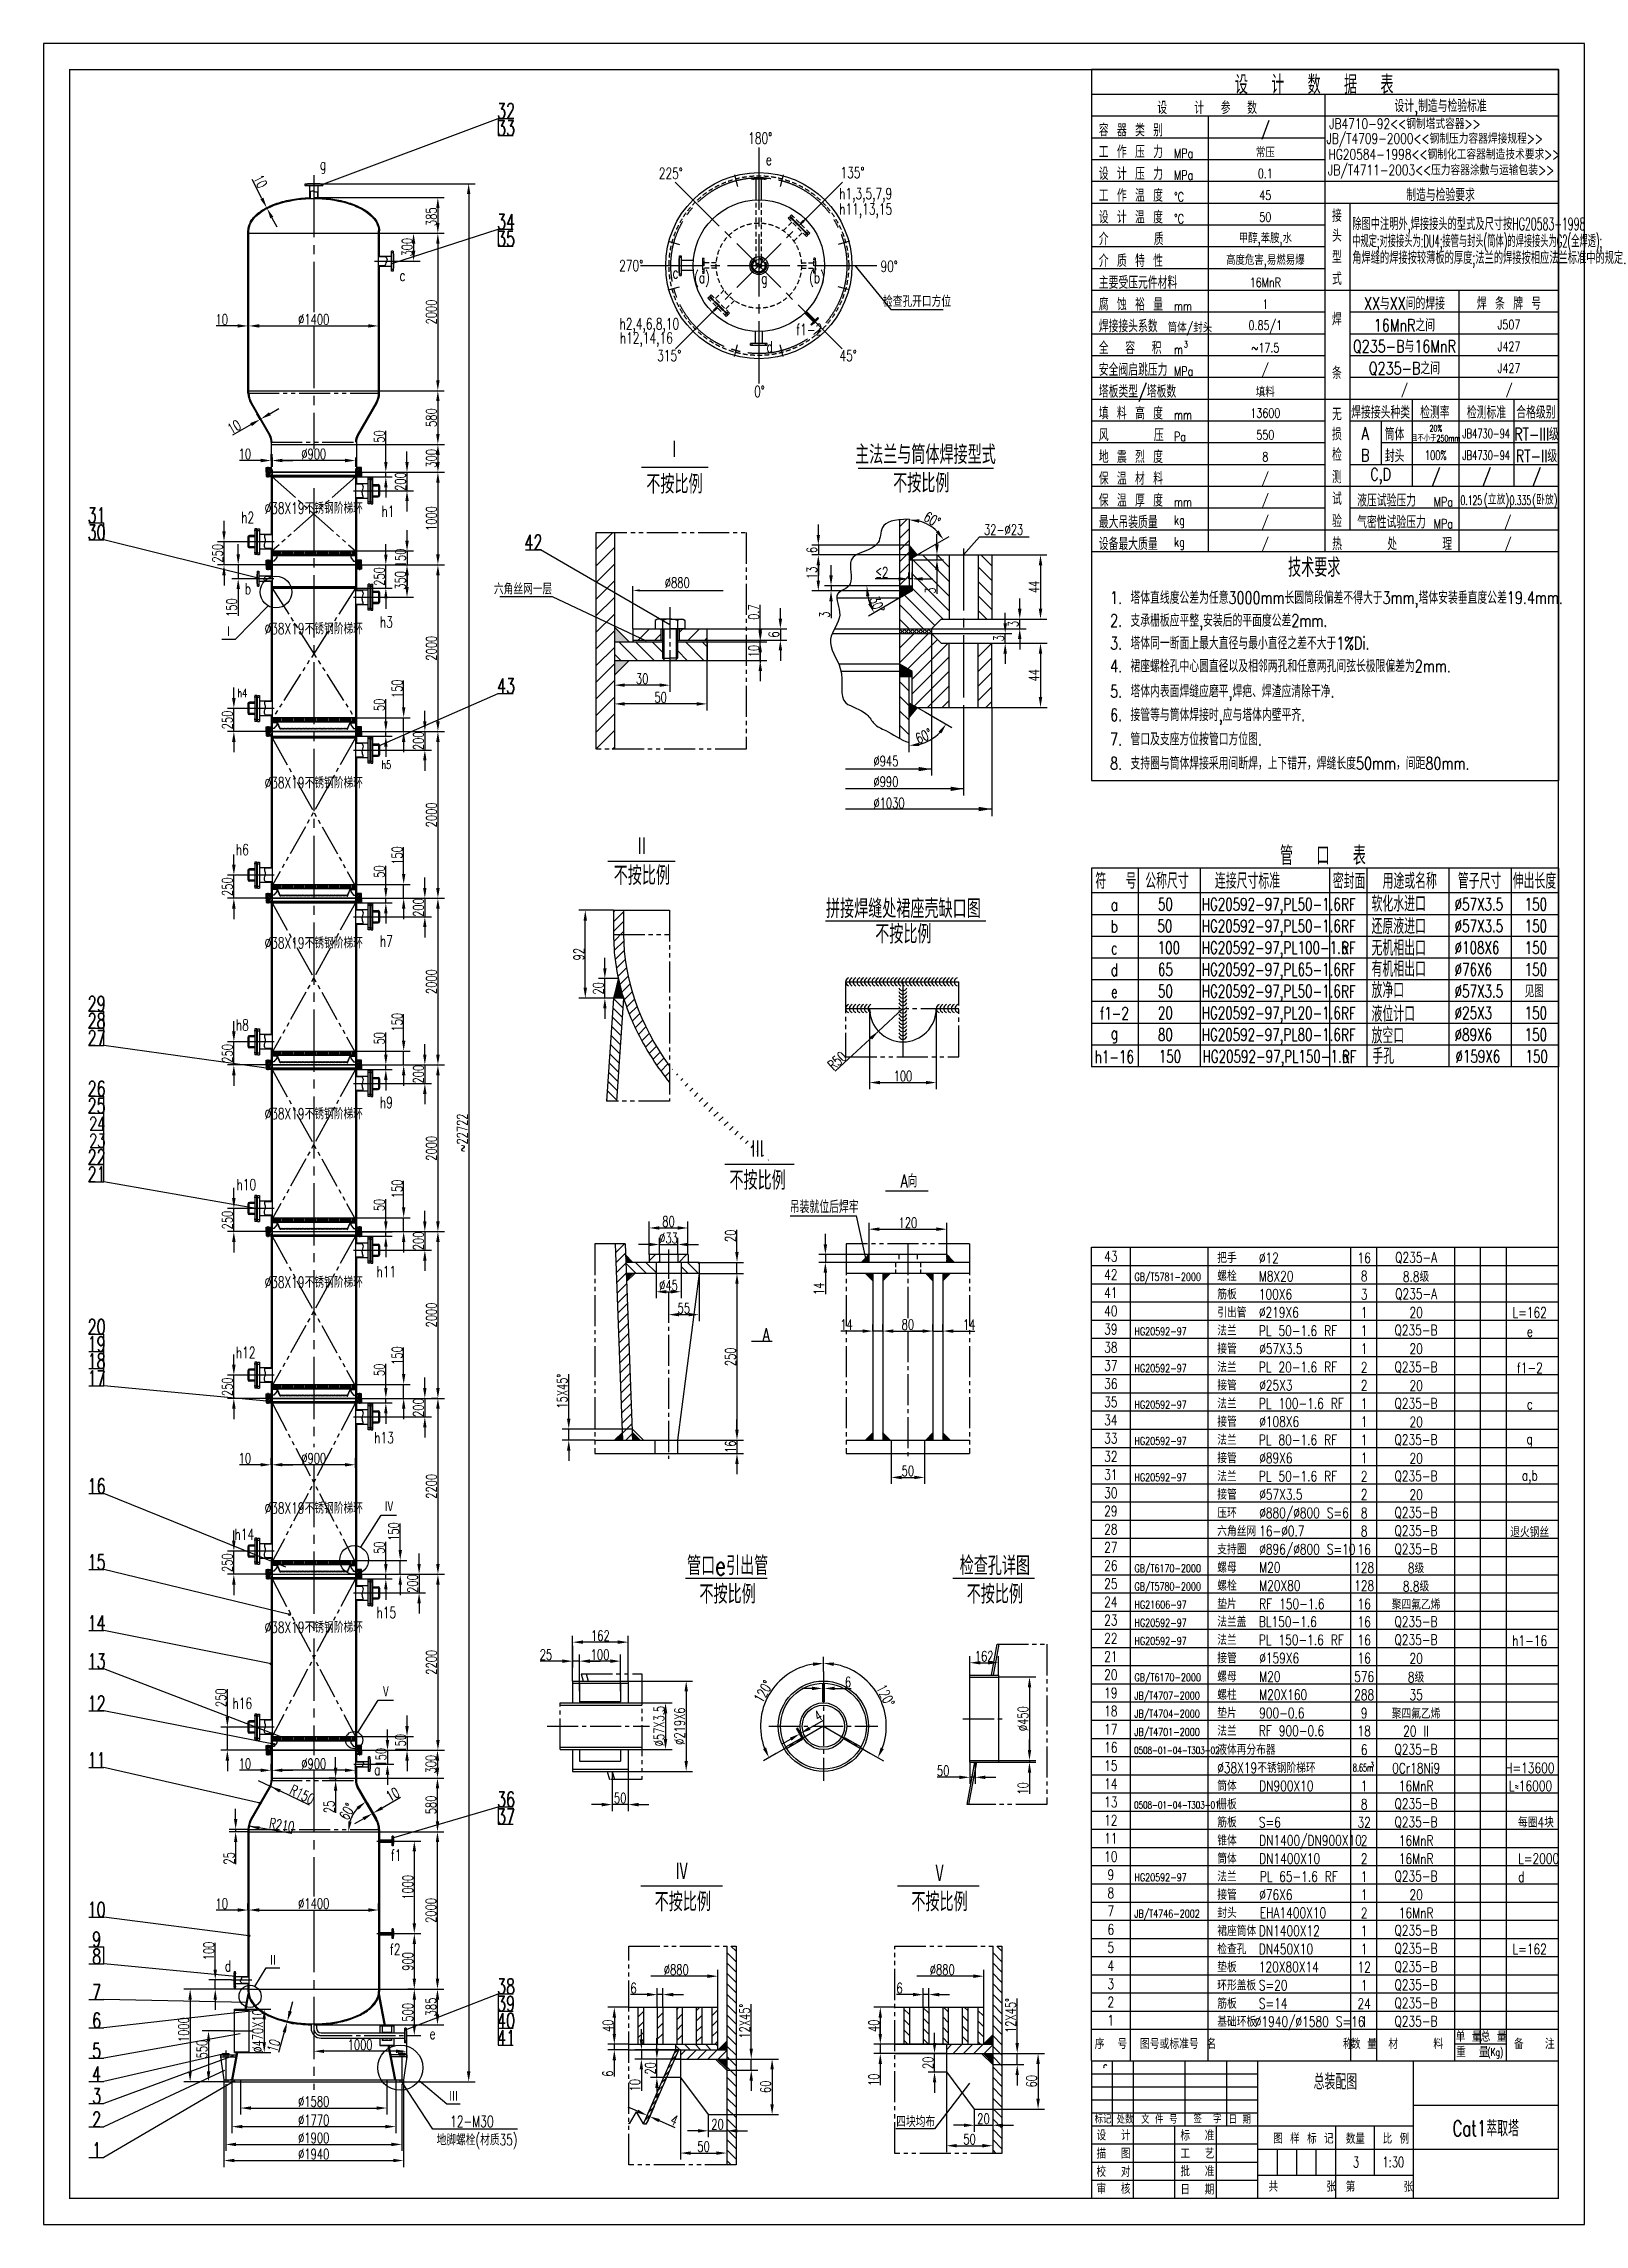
# Model space of a CAD drawing. Extents: x 4061 to 20693, y -5077 to 18471.
import ezdxf
from ezdxf.enums import TextEntityAlignment as Align

# ---------------------------------------------------------------- set-up
doc = ezdxf.new("R2010")
doc.units = 0
doc.header["$LTSCALE"] = 280
doc.header["$MEASUREMENT"] = 0
doc.header["$PDMODE"] = 3
for name, pattern in [('CENT1', [3.35, 2.4, -0.3, 0.35, -0.3]), ('CENTER', [1.66, 1.2, -0.15, 0.16, -0.15]), ('HIDDEN', [0.28, 0.18, -0.1]), ('HIDDEN2', [0.14, 0.09, -0.05]), ('PHANTOM', [1.97, 1.2, -0.15, 0.16, -0.15, 0.16, -0.15])]:
    doc.linetypes.add(name, pattern=pattern)
doc.layers.get('0').update_dxf_attribs({"linetype": 'CONTINUOUS'})
doc.layers.get('DEFPOINTS').update_dxf_attribs({"linetype": 'CONTINUOUS'})
for name, color, linetype in [('1', 7, 'CONTINUOUS'), ('2', 3, 'CONTINUOUS'), ('3', 6, 'CONTINUOUS'), ('4', 5, 'CONTINUOUS'), ('A', 2, 'CONTINUOUS'), ('B', 7, 'CONTINUOUS'), ('C', 1, 'CENTER'), ('C1', 1, 'CENT1'), ('D', 4, 'PHANTOM'), ('E', 3, 'HIDDEN'), ('E2', 3, 'HIDDEN2'), ('NEWP', 4, 'CONTINUOUS')]:
    doc.layers.add(name, color=color, linetype=linetype)
doc.styles.add('HZ', font='txt', dxfattribs={"width": 0.7, "bigfont": 'hztxt'})
doc.styles.add('HZ1', font='TXT', dxfattribs={"bigfont": 'HZTXT'})
doc.dimstyles.get("Standard").update_dxf_attribs({"dimtxt": 0.18, "dimasz": 0.18, "dimexe": 0.18, "dimexo": 0.0625, "dimgap": 0.09, "dimtad": 0, "dimtih": 1, "dimtoh": 1, "dimdec": 4, "dimzin": 0, "dimdsep": 46, "dimtxsty": 'Standard', "dimcen": 0.09, "dimadec": 0, "dimazin": 0, "dimtfac": 1, "dimtdec": 4, "dimtofl": 0, "dimtmove": 0, "dimatfit": 3, "dimfxl": 1, "dimtolj": 1, "dimtzin": 0, "dimarcsym": 0})
pattern_1 = [(45, (-3913.51, -1285.13), (-89.80256, 89.80256), [])]
pattern_2 = [(135, (-741.47, -563.36), (-56.1266, -56.1266), [])]
pattern_3 = [(45, (-766.436, -1995.18), (-56.1266, 56.1266), [])]

msp = doc.modelspace()

# ---------------------------------------------------------------- texts
at = {"style": 'HZ'}
for s, height, width, p in [('设  计  数  据  表', 201.5999999, 0.7, (17776.10098, 18038.58564)), ('设   计  参  数', 134.4, 0.75, (16620.753, 17785.51743)), ('设计,制造与检验标准', 134.4, 0.75, (19140.753, 17785.51743)), ('/', 134.4, 0.75, (17248.65548, 17539.27067)), ('常压', 100.8, 0.75, (17248.65548, 17304.07067)), ('0.1', 100.8, 0.75, (17248.65548, 17068.87067)), ('45', 100.8, 0.75, (17248.65548, 16833.67067)), ('制造与检验要求', 134.4, 0.75, (19140.753, 16844.71743)), ('50', 100.8, 0.75, (17248.65548, 16598.47067)), ('甲醇,苯胺,水', 100.8, 0.75, (17248.65548, 16363.27067)), ('高度危害,易燃易爆', 100.8, 0.75, (17248.65548, 16128.07067)), ('16MnR', 100.8, 0.75, (17248.65548, 15892.87067)), ('1', 100.8, 0.75, (17248.65548, 15657.67067)), ('XX与XX间的焊接', 134.4, 0.75, (18750.03465, 15672.74279)), ('焊 条 牌 号', 134.4, 0.75, (19879.48889, 15672.74279)), ('0.85/1', 100.8, 0.75, (17248.65548, 15422.47067)), ('16MnR之间', 134.4, 0.75, (18750.03465, 15437.54279)), ('J507', 100.8, 0.75, (19879.48889, 15437.54279)), ('~17.5', 100.8, 0.75, (17248.65548, 15187.27067)), ('Q235-B与16MnR', 134.4, 0.75, (18750.03465, 15202.34279)), ('J427', 100.8, 0.75, (19879.48889, 15202.34279)), ('/', 100.8, 0.75, (17248.65548, 14952.07067)), ('Q235-B之间', 134.4, 0.75, (18750.03465, 14967.14279)), ('J427', 100.8, 0.75, (19879.48889, 14967.14279)), ('填料', 100.8, 0.75, (17248.65548, 14716.87067)), ('/', 100.8, 0.75, (18750.03465, 14731.94279)), ('/', 100.8, 0.75, (19879.48889, 14731.94279)), ('13600', 100.8, 0.75, (17248.65548, 14481.67067)), ('焊接接头种类', 134.4, 0.75, (18493.44505, 14496.74279)), ('检测率', 134.4, 0.75, (19078.46652, 14496.74279)), ('检测标准', 134.4, 0.75, (19636.36706, 14496.74279)), ('合格级别', 134.4, 0.75, (20169.48611, 14496.74279)), ('550', 100.8, 0.75, (17248.65548, 14246.47067)), ('A', 134.4, 0.75, (18326.78038, 14261.54279)), ('筒体', 134.4, 0.75, (18643.99122, 14261.54279)), ('且不小于250mm', 67.2, 0.75, (19088.94988, 14218.20868)), ('20%', 67.2, 0.75, (19088.94988, 14316.69854)), ('JB4730-94', 100.8, 0.65, (19633.50131, 14261.54279)), ('RT-III级', 134.4, 0.75, (20175.70845, 14261.54279)), ('8', 100.8, 0.75, (17248.65548, 14011.27067)), ('B', 134.4, 0.75, (18326.78038, 14026.34279)), ('封头', 134.4, 0.75, (18643.99122, 14026.34279)), ('100%', 100.8, 0.65, (19088.94988, 14026.34279)), ('/', 134.4, 0.75, (19088.94988, 13791.14279)), ('JB4730-94', 100.8, 0.65, (19633.50131, 14026.34279)), ('/', 134.4, 0.75, (19636.36706, 13791.14279)), ('RT-II级', 134.4, 0.75, (20175.70845, 14026.34279)), ('/', 134.4, 0.75, (20175.70845, 13791.14279)), ('/', 100.8, 0.75, (17248.65548, 13776.07067)), ('C,D', 134.4, 0.75, (18493.44505, 13800.08628)), ('/', 100.8, 0.75, (17248.65548, 13540.87067)), ('0.125', 100.8, 0.6, (19472.66797, 13540.87067)), ('0.335', 100.8, 0.6, (20002.05741, 13540.87067)), ('/', 100.8, 0.75, (17248.65548, 13305.67067)), ('/', 100.8, 0.75, (19866.22136, 13305.67067)), ('/', 100.8, 0.75, (17248.65548, 13070.47067)), ('/', 100.8, 0.75, (19868.87171, 13070.47067)), ('技术要求', 201.6, 0.7, (17776.10098, 12824.28641)), ('管  口  表', 201.6, 0.7, (17870.86214, 9714.07731)), ('符  号', 167.706, 0.7, (15635.75865, 9437.90231)), ('公称尺寸', 167.706, 0.7, (16187.17315, 9437.90231)), ('连接尺寸标准', 167.706, 0.7, (17056.49291, 9437.90231)), ('密封面', 167.706, 0.7, (18153.05736, 9437.90231)), ('用途或名称', 167.706, 0.7, (18807.40107, 9437.90231)), ('管子尺寸', 167.706, 0.7, (19561.82086, 9437.90231)), ('伸出长度', 167.706, 0.7, (20154.57927, 9437.90231)), ('a', 134.1648, 0.7, (15618.90926, 9174.61787)), ('RF', 134.1648, 0.7, (18145.02924, 9174.61787)), ('b', 134.1648, 0.7, (15618.90926, 8939.82947)), ('RF', 134.1648, 0.7, (18145.02924, 8939.82947)), ('c', 134.1648, 0.7, (15618.90926, 8705.04107)), ('RF', 134.1648, 0.7, (18145.02924, 8705.04107)), ('d', 134.1648, 0.7, (15618.90926, 8470.25267)), ('RF', 134.1648, 0.7, (18145.02924, 8470.25267)), ('e', 134.1648, 0.7, (15618.90926, 8235.46427)), ('RF', 134.1648, 0.7, (18145.02924, 8235.46427)), ('f1-2', 134.1648, 0.7, (15618.90926, 8000.67587)), ('RF', 134.1648, 0.7, (18145.02924, 8000.67587)), ('g', 134.1648, 0.7, (15618.90926, 7765.90331)), ('RF', 134.1648, 0.7, (18145.02924, 7765.90331)), ('h1-16', 134.1648, 0.7, (15618.90926, 7531.11491)), ('RF', 134.1648, 0.7, (18153.84924, 7531.11491)), ('Q235-A', 112, 0.75, (18875.75361, 5359.67161)), ('16', 112, 0.75, (18314.41507, 5359.67161)), ('8', 112, 0.75, (18314.41507, 5163.29799)), ('8.8级', 112, 0.75, (18875.75361, 5163.29799)), ('3', 112, 0.75, (18314.41507, 4966.17712)), ('Q235-A', 112, 0.75, (18875.75361, 4966.17712)), ('1', 112, 0.75, (18314.41507, 4770.17712)), ('20', 112, 0.75, (18875.75361, 4770.17712)), ('L=162', 112, 0.75, (20102.6062, 4770.17712)), ('1', 112, 0.75, (18314.41507, 4574.17712)), ('Q235-B', 112, 0.75, (18875.75361, 4574.17712)), ('e', 112, 0.75, (20102.60623, 4564.96977)), ('1', 112, 0.75, (18314.41507, 4378.17712)), ('20', 112, 0.75, (18875.75361, 4378.17712)), ('2', 112, 0.75, (18314.41507, 4178.94774)), ('2', 112, 0.75, (18314.41507, 3982.94774)), ('Q235-B', 112, 0.75, (18875.75361, 4176.706)), ('20', 112, 0.75, (18875.75361, 3980.706)), ('f1-2', 112, 0.75, (20102.6062, 4172.22252)), ('1', 112, 0.75, (18314.41507, 3786.20049)), ('Q235-B', 112, 0.75, (18875.75361, 3783.95875)), ('c', 112, 0.75, (20102.6062, 3779.47528)), ('1', 112, 0.75, (18314.41507, 3590.20049)), ('20', 112, 0.75, (18875.75361, 3587.95875)), ('1', 112, 0.75, (18314.41507, 3393.45324)), ('Q235-B', 112, 0.75, (18875.75361, 3391.21151)), ('g', 112, 0.75, (20102.6062, 3386.72803)), ('1', 112, 0.75, (18314.41507, 3197.45324)), ('20', 112, 0.75, (18875.75361, 3195.21151)), ('a,b', 112, 0.75, (20102.6062, 2993.98079)), ('2', 112, 0.75, (18314.41507, 3000.706)), ('2', 112, 0.75, (18314.41507, 2804.706)), ('Q235-B', 112, 0.75, (18875.75361, 2998.46426)), ('20', 112, 0.75, (18875.75361, 2802.46426)), ('8', 112, 0.75, (18314.41507, 2605.34339)), ('Q235-B', 112, 0.75, (18875.75361, 2604.96977)), ('8', 112, 0.75, (18314.41507, 2408.96977)), ('Q235-B', 112, 0.75, (18875.75361, 2408.59615)), ('退火钢丝', 112, 0.75, (20102.60623, 2404.85992)), ('16', 112, 0.75, (18314.41507, 2212.59615)), ('Q235-B', 112, 0.75, (18875.75361, 2212.22252)), ('128', 112, 0.75, (18314.41507, 2015.8489)), ('8级', 112, 0.75, (18875.75361, 2015.8489)), ('128', 112, 0.75, (18314.41507, 1819.8489)), ('16', 112, 0.75, (18314.41507, 1622.72803)), ('聚四氟乙烯', 112, 0.75, (18875.75361, 1622.72803)), ('8.8级', 112, 0.75, (18875.75361, 1819.47528)), ('16', 112, 0.75, (18314.41507, 1429.71702)), ('Q235-B', 112, 0.75, (18875.75361, 1427.47528)), ('16', 112, 0.75, (18314.41507, 1233.34339)), ('Q235-B', 112, 0.75, (18875.75361, 1231.10165)), ('h1-16', 112, 0.75, (20102.6062, 1226.61818)), ('16', 112, 0.75, (18314.41507, 1037.34339)), ('20', 112, 0.75, (18875.75361, 1035.10165)), ('576', 112, 0.75, (18314.41507, 837.60716)), ('8级', 112, 0.75, (18875.75361, 837.60716)), ('288', 112, 0.75, (18314.41507, 641.60716)), ('9', 112, 0.75, (18314.41507, 444.48629)), ('聚四氟乙烯', 112, 0.75, (18875.75361, 444.48629)), ('35', 112, 0.75, (18875.75361, 641.60716)), ('18', 112, 0.75, (18314.41507, 251.47528)), ('20 II', 112, 0.75, (18875.75361, 249.23354)), ('6', 112, 0.75, (18314.41507, 49.12369)), ('Q235-B', 112, 0.75, (18875.75361, 49.12369)), ('8.65m', 84, 0.5, (18303.39197, -146.03694)), ('3', 56, 0.75, (18401.46711, -112.71533)), ('0Cr18Ni9', 112, 0.75, (18875.75361, -147.99718)), ('H=13600', 112, 0.75, (20102.6062, -147.99718)), ('1', 112, 0.75, (18314.41507, -342.87631)), ('16MnR', 112, 0.75, (18875.75361, -342.87631)), ('32', 112, 0.75, (18314.41507, -735.99718)), ('8', 112, 0.75, (18314.41507, -539.99718)), ('Q235-B', 112, 0.75, (18875.75361, -539.99718)), ('Q235-B', 112, 0.75, (18875.75361, -735.99718)), ('2', 112, 0.75, (18314.41507, -931.99718)), ('16MnR', 112, 0.75, (18875.75361, -931.99718)), ('2', 112, 0.75, (18314.41507, -1128.3708)), ('16MnR', 112, 0.75, (18875.75361, -1128.3708)), ('1', 112, 0.75, (18314.41507, -1321.75544)), ('Q235-B', 112, 0.75, (18875.75361, -1321.75544)), ('1', 112, 0.75, (18314.41507, -1517.75544)), ('20', 112, 0.75, (18875.75361, -1517.75544)), ('2', 112, 0.75, (18314.41507, -1713.38182)), ('1', 112, 0.75, (18314.41507, -1907.88733)), ('Q235-B', 112, 0.75, (18875.75361, -1906.01921)), ('16MnR', 112, 0.75, (18875.75361, -1713.38182)), ('1', 112, 0.75, (18314.41507, -2103.88733)), ('Q235-B', 112, 0.75, (18875.75361, -2102.39284)), ('L=162', 112, 0.75, (20102.6062, -2103.88733)), ('12', 112, 0.75, (18314.41507, -2299.14008)), ('Q235-B', 112, 0.75, (18875.75361, -2298.76646)), ('1', 112, 0.75, (18314.41507, -2495.88733)), ('Q235-B', 112, 0.75, (18875.75361, -2495.14008)), ('24', 112, 0.75, (18314.41507, -2692.63457)), ('Q235-B', 112, 0.75, (18875.75361, -2691.5137)), ('序  号', 112, 0.7, (15582.69806, -3120.88452)), ('图号或标准号', 112, 0.7, (16212.69806, -3120.88452)), ('名                  称', 112, 0.7, (17402.69806, -3120.88452)), ('数 量', 112, 0.7, (18312.69806, -3120.88452)), ('1', 112, 0.75, (18314.41507, -2887.88733)), ('材     料', 112, 0.7, (18872.69806, -3120.88452)), ('Q235-B', 112, 0.75, (18875.75361, -2887.88733)), ('单 量', 112, 0.7, (19443.93432, -3041.67607)), ('总 量', 112, 0.7, (19713.09915, -3041.67607)), ('备   注', 112, 0.7, (20152.63267, -3120.88452)), ('重  量', 112, 0.7, (19483.30565, -3209.67607))]:
    msp.add_text(s, height=height, dxfattribs=dict(at, width=width)).set_placement(p, align=Align.MIDDLE)
for s, height, style, width, p in [('JB4710-92<<钢制塔式容器>>', 112, 'HZ', 0.75, (17938.40463, 17550.29492)), ('容 器 类 别', 134.4, 'HZ', 0.75, (15451.14006, 17470.39881)), ('工 作 压 力', 134.4, 'HZ', 0.75, (15451.14006, 17235.19881)), ('MPa', 100.8, 'HZ', 0.75, (16263.4193, 17235.19881)), ('HG20584-1998<<钢制化工容器制造技术要求>>', 112, 'HZ', 0.75, (17930.64911, 17220.06792)), ('设 计 压 力', 134.4, 'HZ', 0.75, (15451.14006, 16999.99881)), ('MPa', 100.8, 'HZ', 0.75, (16263.4193, 16999.99881)), ('JB/T4711-2003<<压力容器涂敷与运输包装>>', 112, 'HZ', 0.75, (17925.18382, 17050.68005)), ('工 作 温 度', 134.4, 'HZ', 0.75, (15451.14006, 16764.79881)), ('%%DC', 100.8, 'HZ', 0.75, (16263.4193, 16764.79881)), ('设 计 温 度', 134.4, 'HZ', 0.75, (15451.14006, 16529.59881)), ('%%DC', 100.8, 'HZ', 0.75, (16263.4193, 16529.59881)), ('接', 134.4, 'HZ', 0.75, (17968.80433, 16545.91488)), ('除图中注明外,焊接接头的型式及尺寸按HG20583-1998', 134.4, 'HZ', 0.55, (18186.71214, 16457.18653)), ('介     质', 134.4, 'HZ', 0.75, (15451.14006, 16294.39881)), ('头', 134.4, 'HZ', 0.75, (17968.80433, 16330.21463)), ('中规定;对接接头为:DU4;接管与封头(筒体)的焊接接头为G2(全焊透);', 134.4, 'HZ', 0.49, (18186.71214, 16272.39802)), ('介 质 特 性', 134.4, 'HZ', 0.75, (15451.14006, 16059.19881)), ('型', 134.4, 'HZ', 0.75, (17968.80433, 16098.69173)), ('式', 134.4, 'HZ', 0.75, (17968.80433, 15866.31283)), ('角焊缝的焊接按较薄板的厚度;法兰的焊接按相应法兰标准中的规定.', 134.4, 'HZ', 0.55, (18186.71214, 16091.81639)), ('主要受压元件材料', 134.4, 'HZ', 0.75, (15451.14006, 15823.99881)), ('腐 蚀 裕 量', 134.4, 'HZ', 0.75, (15451.14006, 15588.79881)), ('mm', 100.8, 'HZ', 0.75, (16263.4193, 15588.79881)), ('焊', 134.4, 'HZ', 0.75, (17968.80433, 15428.01391)), ('焊接接头系数', 134.4, 'HZ', 0.75, (15451.14006, 15353.59881)), ('筒体/封头', 100.8, 'HZ', 0.75, (16195.09319, 15353.59881)), ('全  容  积', 134.4, 'HZ', 0.75, (15451.14006, 15118.39881)), ('m', 100.8, 'HZ', 0.75, (16263.4193, 15118.39881)), ('3', 67.2, 'HZ', 0.75, (16369.79192, 15190.49509)), ('安全阀启跳压力', 134.4, 'HZ', 0.75, (15451.14006, 14883.19881)), ('MPa', 100.8, 'HZ', 0.75, (16263.4193, 14883.19881)), ('条', 134.4, 'HZ', 0.75, (17968.80433, 14847.71082)), ('塔板类型/塔板数', 134.4, 'HZ', 0.75, (15451.14006, 14647.99882)), ('填 料 高 度', 134.4, 'HZ', 0.75, (15451.14006, 14412.79882)), ('mm', 100.8, 'HZ', 0.75, (16263.4193, 14412.79882)), ('无', 134.4, 'HZ', 0.75, (17968.80433, 14401.88796)), ('主法兰与筒体焊接型式', 202.5, 'HZ', 0.75, (12820.1344, 13931.76886)), ('风     压', 134.4, 'HZ', 0.75, (15451.14006, 14177.59882)), ('Pa', 100.8, 'HZ', 0.75, (16263.4193, 14177.59882)), ('损', 134.4, 'HZ', 0.75, (17968.80433, 14186.0995)), ('地 震 烈 度', 134.4, 'HZ', 0.75, (15451.14006, 13942.39882)), ('检', 134.4, 'HZ', 0.75, (17968.80433, 13965.53231)), ('保 温 材 料', 134.4, 'HZ', 0.75, (15451.14006, 13707.19882)), ('测', 134.4, 'HZ', 0.75, (17968.80433, 13724.36504)), ('保 温 厚 度', 134.4, 'HZ', 0.75, (15451.14006, 13471.99882)), ('mm', 100.8, 'HZ', 0.75, (16263.4193, 13471.99882)), ('试', 134.4, 'HZ', 0.75, (17968.80433, 13489.98727)), ('液压试验压力', 134.4, 'HZ', 0.75, (18239.94006, 13471.99882)), ('MPa', 100.8, 'HZ', 0.75, (19067.14769, 13471.99882)), ('(立放),', 100.8, 'HZ', 0.7, (19606.47508, 13497.03882)), ('(卧放)', 100.8, 'HZ', 0.7, (20129.59957, 13493.90871)), ('最大吊装质量', 134.4, 'HZ', 0.75, (15451.14006, 13236.79882)), ('kg', 100.8, 'HZ', 0.75, (16263.4193, 13275.62623)), ('验', 134.4, 'HZ', 0.75, (17968.80433, 13248.82)), ('气密性试验压力', 134.4, 'HZ', 0.75, (18239.94006, 13236.79882)), ('MPa', 100.8, 'HZ', 0.75, (19067.14769, 13236.79882)), ('设备最大质量', 134.4, 'HZ', 0.75, (15451.14006, 13001.59882)), ('kg', 100.8, 'HZ', 0.75, (16263.4193, 13040.42623)), ('热     处     理', 134.4, 'HZ', 0.75, (17971.14006, 13001.59882)), ('1. 塔体直线度公差为任意3000mm长圆筒段偏差不得大于3mm,塔体安装垂直度公差19.4mm.', 134.4, 'HZ1', 0.75, (15573.37095, 12420.82603)), ('2. 支承栅板应平整,安装后的平面度公差2mm.', 134.4, 'HZ1', 0.75, (15573.37095, 12174.53475)), ('3. 塔体同一断面上最大直径与最小直径之差不大于1%Di.', 134.4, 'HZ1', 0.75, (15573.37095, 11930.45856)), ('4. 裙座螺栓孔中心圆直径以及相邻两孔和任意两孔间弦长极限偏差为2mm.', 134.4, 'HZ1', 0.75, (15573.37095, 11683.0458)), ('5. 塔体内表面焊缝应磨平,焊疤、焊渣应清除干净.', 134.4, 'HZ1', 0.75, (15573.37095, 11410.96882)), ('6. 接管等与筒体焊接时,应与塔体内壁平齐.', 134.4, 'HZ1', 0.75, (15573.37095, 11155.75972)), ('7. 管口及支座方位按管口方位图.', 134.4, 'HZ1', 0.75, (15573.37095, 10893.87643)), ('8. 支持圈与筒体焊接采用间断焊，上下错开，焊缝长度50mm，间距80mm.', 134.4, 'HZ1', 0.75, (15573.37095, 10632.97482)), ('50', 134.1648, 'HZ', 0.7, (16089.71543, 9111.47023)), ('HG20592-97,PL50-1.6', 134.1647999, 'HZ', 0.7, (16562.59099, 9111.47023)), ('软化水进口', 167.706, 'HZ', 0.7, (18395.16129, 9098.61566)), ('%%c57X3.5', 134.1648, 'HZ', 0.7, (19292.36016, 9111.47023)), ('150', 134.1648, 'HZ', 0.7, (20048.25958, 9111.47023)), ('50', 134.1648, 'HZ', 0.7, (16083.81397, 8876.68183)), ('HG20592-97,PL50-1.6', 134.1647999, 'HZ', 0.7, (16562.59099, 8876.68183)), ('还原液进口', 167.706, 'HZ', 0.7, (18395.16129, 8856.70326)), ('%%c57X3.5', 134.1648, 'HZ', 0.7, (19292.36016, 8876.68183)), ('150', 134.1648, 'HZ', 0.7, (20048.38693, 8876.68183)), ('100', 134.1648, 'HZ', 0.7, (16086.26335, 8641.89343)), ('HG20592-97,PL100-1.6', 134.1647999, 'HZ', 0.7, (16562.59099, 8641.89343)), ('无机相出口', 167.706, 'HZ', 0.7, (18395.16129, 8621.91489)), ('%%c108X6', 134.1648, 'HZ', 0.7, (19292.36016, 8641.89343)), ('150', 134.1648, 'HZ', 0.7, (20048.38693, 8641.89343)), ('65', 134.1648, 'HZ', 0.7, (16089.71543, 8407.10503)), ('HG20592-97,PL65-1.6', 134.1647999, 'HZ', 0.7, (16562.59099, 8407.10503)), ('有机相出口', 167.706, 'HZ', 0.7, (18395.16129, 8394.35403)), ('%%C76X6', 134.1648, 'HZ', 0.7, (19292.36016, 8407.10503)), ('150', 134.1648, 'HZ', 0.7, (20048.38693, 8407.10503)), ('50', 134.1648, 'HZ', 0.7, (16089.71543, 8172.31663)), ('HG20592-97,PL50-1.6', 134.1647999, 'HZ', 0.7, (16562.59099, 8172.31663)), ('放净口', 167.706, 'HZ', 0.7, (18394.95544, 8165.56288)), ('%%c57X3.5', 134.1648, 'HZ', 0.7, (19292.36016, 8172.31663)), ('见图', 134.1648, 'HZ', 0.7, (20048.25958, 8172.31663)), ('20', 134.1648, 'HZ', 0.7, (16089.71543, 7937.52823)), ('HG20592-97,PL20-1.6', 134.1647999, 'HZ', 0.7, (16562.59099, 7937.52823)), ('液位计口', 167.706, 'HZ', 0.7, (18395.16129, 7910.42566)), ('%%C25X3', 134.1648, 'HZ', 0.7, (19292.36016, 7937.52823)), ('150', 134.1648, 'HZ', 0.7, (20048.25958, 7937.52823)), ('80', 134.1648, 'HZ', 0.7, (16089.71543, 7702.75567)), ('HG20592-97,PL80-1.6', 134.1647999, 'HZ', 0.7, (16562.59099, 7702.75567)), ('放空口', 167.706, 'HZ', 0.7, (18395.16129, 7675.6531)), ('%%C89X6', 134.1648, 'HZ', 0.7, (19292.36016, 7702.75567)), ('150', 134.1648, 'HZ', 0.7, (20048.25958, 7702.75567)), ('150', 134.1648, 'HZ', 0.7, (16098.53543, 7467.96727)), ('HG20592-97,PL150-1.6', 134.1647999, 'HZ', 0.7, (16571.41099, 7467.96727)), ('手孔', 167.706, 'HZ', 0.7, (18403.98129, 7455.21627)), ('%%C159X6', 134.1648, 'HZ', 0.7, (19301.18016, 7467.96727)), ('150', 134.1648, 'HZ', 0.7, (20057.20693, 7467.96727)), ('把手', 112, 'HZ', 0.75, (16729.87979, 5304.81631)), ('GB/T5781-2000', 84, 'HZ', 0.75, (15836.09808, 5113.02319)), ('螺栓', 112, 'HZ', 0.75, (16729.87979, 5108.44269)), ('%%C12', 112, 'HZ', 0.75, (17179.0592, 5302.33417)), ('M8X20', 112, 'HZ', 0.75, (17179.0592, 5105.96054)), ('筋板', 112, 'HZ', 0.75, (16729.87979, 4911.32182)), ('100X6', 112, 'HZ', 0.75, (17177.2619, 4911.32182)), ('引出管', 112, 'HZ', 0.75, (16729.87979, 4715.32182)), ('%%C219X6', 112, 'HZ', 0.75, (17179.0592, 4715.32182)), ('HG20592-97', 84, 'HZ', 0.75, (15836.09808, 4523.90232)), ('法兰', 112, 'HZ', 0.75, (16729.87979, 4519.32182)), ('PL 50-1.6 RF', 112, 'HZ', 0.75, (17179.0592, 4516.83967)), ('接管', 112, 'HZ', 0.75, (16729.87979, 4323.32182)), ('法兰', 112, 'HZ', 0.75, (16729.87979, 4124.09243)), ('%%C57X3.5', 112, 'HZ', 0.75, (17183.39791, 4323.32182)), ('HG20592-97', 84, 'HZ', 0.75, (15836.09808, 4126.4312)), ('接管', 112, 'HZ', 0.75, (16729.87979, 3928.09243)), ('PL 20-1.6 RF', 112, 'HZ', 0.75, (17179.0592, 4124.09243)), ('%%C25X3', 112, 'HZ', 0.75, (17183.39791, 3928.09243)), ('HG20592-97', 84, 'HZ', 0.75, (15836.09808, 3733.68395)), ('法兰', 112, 'HZ', 0.75, (16729.87979, 3731.34518)), ('PL 100-1.6 RF', 112, 'HZ', 0.75, (17179.0592, 3731.34518)), ('接管', 112, 'HZ', 0.75, (16729.87979, 3535.34518)), ('%%C108X6', 112, 'HZ', 0.75, (17183.39791, 3535.34518)), ('HG20592-97', 84, 'HZ', 0.75, (15836.09808, 3340.93671)), ('法兰', 112, 'HZ', 0.75, (16729.87979, 3338.59794)), ('PL 80-1.6 RF', 112, 'HZ', 0.75, (17179.0592, 3338.59794)), ('接管', 112, 'HZ', 0.75, (16729.87979, 3142.59794)), ('法兰', 112, 'HZ', 0.75, (16729.87979, 2945.85069)), ('%%C89X6', 112, 'HZ', 0.75, (17183.39791, 3142.59794)), ('HG20592-97', 84, 'HZ', 0.75, (15836.09808, 2948.18946)), ('接管', 112, 'HZ', 0.75, (16729.87979, 2749.85069)), ('PL 50-1.6 RF', 112, 'HZ', 0.75, (17179.0592, 2945.85069)), ('%%C57X3.5', 112, 'HZ', 0.75, (17183.39791, 2749.85069)), ('压环', 112, 'HZ', 0.75, (16729.87979, 2550.48809)), ('%%C880/%%C800 S=6', 112, 'HZ', 0.75, (17183.39774, 2550.48809)), ('六角丝网', 112, 'HZ', 0.75, (16729.87979, 2354.11446)), ('16-%%C0.7', 112, 'HZ', 0.75, (17183.39774, 2354.11446)), ('支持圈', 112, 'HZ', 0.75, (16729.87979, 2157.74084)), ('%%C896/%%C800 S=10', 112, 'HZ', 0.75, (17183.39774, 2157.74084)), ('GB/T6170-2000', 84, 'HZ', 0.75, (15836.09808, 1965.5741)), ('螺母', 112, 'HZ', 0.75, (16729.87979, 1960.99359)), ('螺栓', 112, 'HZ', 0.75, (16729.87979, 1764.99359)), ('M20', 112, 'HZ', 0.75, (17183.39774, 1960.99359)), ('GB/T5780-2000', 84, 'HZ', 0.75, (15836.09808, 1769.20048)), ('HG21606-97', 84, 'HZ', 0.75, (15836.09808, 1573.5741)), ('垫片', 112, 'HZ', 0.75, (16729.87979, 1567.87273)), ('M20X80', 112, 'HZ', 0.75, (17183.39774, 1764.99359)), ('RF 150-1.6', 112, 'HZ', 0.75, (17183.39774, 1567.87273)), ('HG20592-97', 84, 'HZ', 0.75, (15836.09808, 1377.20048)), ('法兰盖', 112, 'HZ', 0.75, (16729.87979, 1374.86171)), ('BL150-1.6', 112, 'HZ', 0.75, (17179.0592, 1374.86171)), ('HG20592-97', 84, 'HZ', 0.75, (15836.09808, 1180.82686)), ('法兰', 112, 'HZ', 0.75, (16729.87979, 1178.48809)), ('PL 150-1.6 RF', 112, 'HZ', 0.75, (17179.0592, 1178.48809)), ('接管', 112, 'HZ', 0.75, (16729.87979, 982.48809)), ('%%C159X6', 112, 'HZ', 0.75, (17183.39791, 982.48809)), ('GB/T6170-2000', 84, 'HZ', 0.75, (15836.09808, 787.33236)), ('螺母', 112, 'HZ', 0.75, (16729.87979, 782.75186)), ('螺柱', 112, 'HZ', 0.75, (16729.87979, 586.75186)), ('M20', 112, 'HZ', 0.75, (17183.39774, 782.75186)), ('JB/T4707-2000', 84, 'HZ', 0.75, (15836.09808, 591.70599)), ('JB/T4704-2000', 84, 'HZ', 0.75, (15836.09808, 395.33236)), ('垫片', 112, 'HZ', 0.75, (16729.87979, 389.63099)), ('900-0.6', 112, 'HZ', 0.75, (17183.39774, 389.63099)), ('M20X160', 112, 'HZ', 0.75, (17183.39774, 586.75186)), ('JB/T4701-2000', 84, 'HZ', 0.75, (15836.09808, 198.95874)), ('法兰', 112, 'HZ', 0.75, (16729.87979, 196.61997)), ('RF 900-0.6', 112, 'HZ', 0.75, (17179.0592, 196.61997)), ('0508-01-04-T303-02', 75.6, 'HZ', 0.75, (15831.91032, 3.80401)), ('液体再分布器', 112, 'HZ', 0.75, (16729.87979, -5.73162)), ('%%c38X19不锈钢阶梯环', 112, 'HZ', 0.75, (16729.87979, -202.85249)), ('筒体', 112, 'HZ', 0.75, (16729.87979, -397.73162)), ('DN900X10', 112, 'HZ', 0.75, (17183.39774, -397.73162)), ('L≈16000', 112, 'HZ', 0.75, (19877.36439, -397.73162)), ('0508-01-04-T303-01', 75.6, 'HZ', 0.75, (15831.91032, -585.31686)), ('筋板', 112, 'HZ', 0.75, (16729.87979, -790.85249)), ('栅板', 112, 'HZ', 0.75, (16729.87979, -594.85249)), ('S=6', 112, 'HZ', 0.75, (17177.2619, -790.85249)), ('每圈4块', 112, 'HZ', 0.75, (19976.54268, -790.47886)), ('锥体', 112, 'HZ', 0.75, (16729.87979, -986.85249)), ('DN1400/DN900X10', 112, 'HZ', 0.75, (17183.39774, -986.85249)), ('筒体', 112, 'HZ', 0.75, (16729.87979, -1183.22611)), ('DN1400X10', 112, 'HZ', 0.75, (17183.39774, -1183.22611)), ('L=2000', 112, 'HZ', 0.75, (19976.54268, -1183.22611)), ('HG20592-97', 84, 'HZ', 0.75, (15836.09808, -1372.03024)), ('法兰', 112, 'HZ', 0.75, (16729.87979, -1376.61075)), ('PL 65-1.6 RF', 112, 'HZ', 0.75, (17187.73628, -1376.61075)), ('d', 112, 'HZ', 0.75, (19976.54271, -1379.59973)), ('接管', 112, 'HZ', 0.75, (16729.87979, -1572.61075)), ('封头', 112, 'HZ', 0.75, (16729.87979, -1768.23713)), ('%%C76X6', 112, 'HZ', 0.75, (17183.39791, -1572.61075)), ('JB/T4746-2002', 84, 'HZ', 0.75, (15836.09808, -1763.65662)), ('裙座筒体', 112, 'HZ', 0.75, (16729.87979, -1962.74263)), ('DN1400X12', 112, 'HZ', 0.75, (17177.2619, -1962.74263)), ('EHA1400X10', 112, 'HZ', 0.75, (17187.73628, -1768.23713)), ('检查孔', 112, 'HZ', 0.75, (16729.87979, -2158.74263)), ('DN450X10', 112, 'HZ', 0.75, (17177.2619, -2158.74263)), ('垫板', 112, 'HZ', 0.75, (16729.87979, -2353.99539)), ('120X80X14', 112, 'HZ', 0.75, (17177.2619, -2353.99539)), ('环形盖板', 112, 'HZ', 0.75, (16729.87979, -2550.74263)), ('S=20', 112, 'HZ', 0.75, (17177.2619, -2550.74263)), ('筋板', 112, 'HZ', 0.75, (16729.87979, -2747.48988)), ('基础环板', 112, 'HZ', 0.75, (16729.87979, -2942.74263)), ('%%C1940/%%C1580 S=16', 112, 'HZ', 0.75, (17134.4222, -2942.74263)), ('S=14', 112, 'HZ', 0.75, (17177.2619, -2747.48988))]:
    msp.add_text(s, height=height, dxfattribs=dict(style=style, width=width)).set_placement(p)
at = {"style": 'HZ', "width": 0.75}
msp.add_text('JB/T4709-2000<<钢制压力容器焊接规程>>', height=112, dxfattribs=at).set_placement((17909.33864, 17446.20595), align=Align.MIDDLE_LEFT)
at = {"style": 'HZ'}
for s, height, width, p in [('Ⅰ', 202.5, 0.75, (10870.20289, 13986.88071)), ('不按比例', 202.5, 0.75, (10870.11465, 13612.95365)), ('不按比例', 202.5, 0.75, (13535.01543, 13623.75278)), ('Ⅱ', 202.5, 0.75, (10518.6716, 9701.89897)), ('不按比例', 202.5, 0.75, (10518.61277, 9387.21533)), ('拼接焊缝处裙座壳缺口图', 202.5, 0.75, (13341.53219, 9028.72506)), ('不按比例', 202.5, 0.75, (13341.47336, 8754.02094)), ('Ⅲ', 202.5, 0.75, (11767.99992, 6431.89321)), ('不按比例', 202.5, 0.75, (11767.94109, 6094.59983)), ('吊装就位后焊牢', 135, 0.75, (12486.89086, 5842.78629)), ('43', 112, 0.75, (15582.69806, 5319.41618)), ('42', 112, 0.75, (15582.69806, 5123.04256)), ('41', 112, 0.75, (15582.69806, 4926.66893)), ('40', 112, 0.75, (15582.69806, 4730.29531)), ('39', 112, 0.75, (15582.69806, 4533.92169)), ('38', 112, 0.75, (15582.69806, 4337.54807)), ('37', 112, 0.75, (15582.69806, 4141.17444)), ('36', 112, 0.75, (15582.69806, 3944.80082)), ('35', 112, 0.75, (15582.69806, 3748.4272)), ('34', 112, 0.75, (15582.69806, 3552.05357)), ('33', 112, 0.75, (15582.69806, 3355.67995)), ('32', 112, 0.75, (15582.69806, 3159.30633)), ('31', 112, 0.75, (15582.69806, 2962.93271)), ('30', 112, 0.75, (15582.69806, 2766.55908)), ('29', 112, 0.75, (15582.69806, 2570.18546)), ('28', 112, 0.75, (15582.69806, 2373.81184)), ('管口e引出管', 202.5, 0.75, (11444.29489, 1934.00543)), ('检查孔详图', 202.5, 0.75, (14329.239, 1934.00543)), ('27', 112, 0.75, (15582.69806, 2177.43821)), ('26', 112, 0.75, (15582.69806, 1981.06459)), ('25', 112, 0.75, (15582.69806, 1784.69097)), ('不按比例', 202.5, 0.75, (11444.23606, 1626.64707)), ('不按比例', 202.5, 0.75, (14329.18017, 1626.64707)), ('24', 112, 0.75, (15582.69806, 1588.31735)), ('23', 112, 0.75, (15582.69806, 1391.94372)), ('22', 112, 0.75, (15582.69806, 1195.5701)), ('21', 112, 0.75, (15582.69806, 999.19648)), ('20', 112, 0.75, (15582.69806, 802.82285)), ('19', 112, 0.75, (15582.69806, 606.44923)), ('18', 112, 0.75, (15582.69806, 410.07561)), ('17', 112, 0.75, (15582.69806, 213.70199)), ('16', 112, 0.75, (15582.69806, 17.32836)), ('15', 112, 0.75, (15582.69806, -179.04526)), ('14', 112, 0.75, (15582.69806, -375.41888)), ('13', 112, 0.75, (15582.69806, -571.79251)), ('12', 112, 0.75, (15582.69806, -768.16613)), ('11', 112, 0.75, (15582.69806, -964.53975)), ('Ⅳ', 202.5, 0.75, (10947.09979, -1366.57658)), ('10', 112, 0.75, (15582.69806, -1160.91337)), ('Ⅴ', 202.5, 0.75, (13732.07431, -1388.14766)), ('9', 112, 0.75, (15582.69806, -1357.287)), ('不按比例', 202.5, 0.75, (10960.46116, -1695.50601)), ('不按比例', 202.5, 0.75, (13732.01548, -1695.50601)), ('8', 112, 0.75, (15582.69806, -1553.66062)), ('7', 112, 0.75, (15582.69806, -1750.03424)), ('6', 112, 0.75, (15582.69806, -1946.40787)), ('5', 112, 0.75, (15582.69806, -2142.78149)), ('4', 112, 0.75, (15582.69806, -2339.15511)), ('3', 112, 0.75, (15582.69806, -2535.52873)), ('2', 112, 0.75, (15582.69806, -2731.90236)), ('1', 112, 0.75, (15582.69806, -2928.27598)), ('(Kg)', 84, 0.7, (19731.32686, -3257.97603))]:
    msp.add_text(s, height=height, dxfattribs=dict(at, width=width)).set_placement(p, align=Align.CENTER)
at = {"color": 0, "linetype": 'ByBlock', "style": 'HZ', "width": 0.7}
for s, p in [('32-%%c23', (14212.06423, 13167.67206)), ('%%c945', (13018.91232, 10668.37932)), ('%%c990', (13018.91232, 10445.18507)), ('%%c1030', (13018.91232, 10214.42487))]:
    msp.add_text(s, height=112, dxfattribs=at).set_placement(p)
at = {"color": 0, "linetype": 'ByBlock', "char_height": 112, "attachment_point": 5, "style": 'HZ'}
for insert in [(10900.7795, 12650.10724), (10890.07728, -2326.61468), (13761.16699, -2326.61468)]:
    msp.add_mtext('%%c880', dxfattribs=dict(at, insert=insert))
at = {"style": 'HZ', "width": 0.7}
msp.add_attdef('A向', (13311.25749, 6120.076), 'A', height=140, dxfattribs=at)
at = {"layer": '1', "style": 'HZ', "width": 0.8}
for s, height, p in [('标记', 84, (15405.88094, -3985.56163)), ('处数', 84, (15642.89345, -3987.86286)), ('文 件 号', 84, (15907.9662, -3988.12965)), ('签  字', 84, (16473.60968, -3982.6482)), ('日 期', 84, (16852.24957, -3988.617)), ('设  计', 112, (15426.71613, -4169.47165)), ('标  准', 112, (16332.42864, -4171.70769)), ('图 样 标 记', 112, (17333.44673, -4204.6998)), ('数量', 112, (18117.37716, -4206.65101)), ('比 例', 112, (18514.8454, -4206.43508)), ('描  图', 112, (15426.71613, -4367.04123)), ('校  对', 112, (15426.71613, -4563.92561)), ('批  准', 112, (16332.42864, -4558.75996)), ('工  艺', 112, (16332.42864, -4366.81004)), ('审  核', 112, (15426.71613, -4747.377)), ('日  期', 112, (16332.42864, -4754.5475)), ('共      张', 112, (17284.5533, -4723.28099)), ('第      张', 112, (18116.85481, -4725.02245))]:
    msp.add_text(s, height=height, dxfattribs=at).set_placement(p)
at = {"layer": 'A', "style": 'HZ', "width": 0.7}
msp.add_text('A', height=140, dxfattribs=at).set_placement((11820.95703, 4460.96804))
at = {"layer": 'B', "style": 'HZ', "width": 0.7}
for s, height, p in [('180%%D', 120, (11795.58383, 17390.061)), ('e', 120, (11889.93966, 17159.11462)), ('g', 120, (7077.56465, 17108.54745)), ('225%%D', 120, (10830.64969, 17010.62705)), ('135%%D', 120, (12792.15521, 17018.53195)), ('h1,3,5,7,9', 120, (12934.01304, 16791.61626)), ('h11,13,15', 120, (12935.17971, 16624.64475)), ('270%%D', 120, (10403.54767, 16014.61303)), ('c', 120, (10881.54447, 15936.78139)), ('(a)', 120, (11169.15413, 15885.72061)), ('(b)', 120, (12408.22919, 15885.72061)), ('90%%D', 120, (13187.62, 16006.70813)), ('c', 120, (7935.69441, 15908.35693)), ('g', 120, (11839.26564, 15878.49515)), ('检查孔开口方位', 120, (13488.98705, 15628.63339)), ('h2,4,6,8,10', 120, (10598.6905, 15385.44387)), ('h12,14,16', 120, (10566.90709, 15232.58587)), ('f1-2', 120, (12325.38995, 15323.98079)), ('315%%D', 120, (10814.83111, 15042.31361)), ('d', 120, (11898.40465, 15137.17204)), ('45%%D', 120, (12744.6994, 15042.31361)), ('0%%D', 120, (11787.67455, 14654.97481)), ('%%c38X19不锈钢阶梯环', 120, (6976.70793, 13395.46117)), ('h1', 120, (7776.7161, 13361.12465)), ('h2', 120, (6263.34542, 13294.35877)), ('b', 120, (6265.82217, 12525.68214)), ('六角丝网一层', 120, (9236.16237, 12523.45173)), ('h3', 120, (7760.59619, 12165.0747)), ('Ⅰ', 120, (6056.93516, 12061.88882)), ('%%c38X19不锈钢阶梯环', 120, (6976.70793, 12094.18446)), ('h4', 90, (6205.71587, 11414.13383)), ('h5', 90, (7760.46701, 10639.61825)), ('%%c38X19不锈钢阶梯环', 120, (6976.70793, 10430.08023)), ('h6', 120, (6205.71587, 9707.93452)), ('%%c38X19不锈钢阶梯环', 120, (6976.70793, 8700.59488)), ('h7', 120, (7760.46701, 8720.2355)), ('h8', 120, (6205.71587, 7814.13383)), ('h9', 120, (7760.46701, 6977.20636)), ('%%c38X19不锈钢阶梯环', 120, (6976.70793, 6856.12587)), ('h10', 120, (6248.37647, 6090.87987)), ('h11', 120, (7760.46701, 5151.35343)), ('%%c38X19不锈钢阶梯环', 120, (6976.70793, 5036.98571)), ('h12', 120, (6242.81119, 4277.69028)), ('h13', 120, (7736.27207, 3357.63063)), ('%%c38X19不锈钢阶梯环', 120, (6976.70793, 2598.304)), ('Ⅳ', 120, (7787.99305, 2613.37606)), ('h14', 120, (6227.49969, 2314.13383)), ('%%c38X19不锈钢阶梯环', 120, (6976.70793, 1311.06961)), ('h15', 120, (7760.46701, 1470.26736)), ('Ⅴ', 120, (7754.68708, 615.21974)), ('h16', 120, (6205.71587, 489.56098)), ('a', 120, (7663.67696, -226.02395)), ('f1', 120, (7866.34839, -1149.26127)), ('f2', 120, (7856.36401, -2166.97593)), ('d', 120, (6050.00762, -2345.69094)), ('Ⅱ', 120, (6536.57042, -2283.07716)), ('e', 120, (8256.82687, -3076.87863)), ('总装配图', 168, (18004.6968, -3620.5751)), ('Ⅲ', 120, (8485.36117, -3752.60855)), ('12-M30', 120, (8684.78351, -4025.32786)), ('四块均布', 120, (13474.58479, -4026.52147)), ('Cat1萃取塔', 168, (19628.6968, -4124.5751)), ('地脚螺栓(材质35)', 120, (8740.21594, -4222.96208)), ('3', 112, (18228.6968, -4460.5751))]:
    msp.add_text(s, height=height, dxfattribs=at).set_placement(p, align=Align.CENTER)
for tag, height, p in [('43', 162, (9052.61671, 11454.49742)), ('1:30', 112, (18630.63533, -4459.46548))]:
    msp.add_attdef(tag, text='1', height=height, dxfattribs=at).set_placement(p, align=Align.CENTER)

# ---------------------------------------------------------------- blocks, each defined once
blk = doc.blocks.new('*D3')
at = {"color": 0, "linetype": 'ByBlock', "transparency": 16777216}
for p, q in [((6692, -2640), (6692, -2352)), ((6869, -2752), (6622, -2752)), ((6692, -2852), (6692, -2752)), ((7045, -2852), (6622, -2852)), ((6692, -2964), (6692, -3076))]:
    blk.add_line(p, q, dxfattribs=at)
for points in [[(6673, -2640), (6710, -2640), (6692, -2752)], [(6673, -2964), (6710, -2964), (6692, -2852)]]:
    blk.add_solid(points, dxfattribs=at)
at = {"layer": 'DEFPOINTS', "color": 0, "linetype": 'ByBlock', "transparency": 16777216}
for p in [(6869, -2752), (6692, -2852), (7045, -2852)]:
    blk.add_point(p, dxfattribs=at)
at = {"color": 0, "linetype": 'ByBlock', "transparency": 16777216, "insert": (6622, -2440), "char_height": 112, "attachment_point": 5, "rotation": 90, "style": 'HZ'}
blk.add_mtext('\\A1;100', dxfattribs=at)
blk = doc.blocks.new('*D5')
at = {"color": 0, "linetype": 'ByBlock', "transparency": 16777216}
for p, q in [((8551, 140), (8551, 252)), ((8228, 28), (8621, 28)), ((8551, 28), (8551, -122)), ((8380, -122), (8621, -122)), ((8551, -234), (8551, -346))]:
    blk.add_line(p, q, dxfattribs=at)
for points in [[(8532, 140), (8570, 140), (8551, 28)], [(8532, -234), (8570, -234), (8551, -122)]]:
    blk.add_solid(points, dxfattribs=at)
at = {"layer": 'DEFPOINTS', "color": 0, "linetype": 'ByBlock', "transparency": 16777216}
for p in [(8228, 28), (8380, -122), (8551, -122)]:
    blk.add_point(p, dxfattribs=at)
at = {"color": 0, "linetype": 'ByBlock', "transparency": 16777216, "insert": (8481, -47), "char_height": 112, "attachment_point": 5, "rotation": 90, "style": 'HZ'}
blk.add_mtext('\\A1;150', dxfattribs=at)
blk = doc.blocks.new('*D8')
at = {"color": 0, "linetype": 'ByBlock', "transparency": 16777216}
for p, q in [((8762, 290), (8762, 402)), ((8205, 178), (8832, 178)), ((8403, 28), (8832, 28)), ((8762, 178), (8762, 28)), ((8762, -84), (8762, -196))]:
    blk.add_line(p, q, dxfattribs=at)
for points in [[(8743, 290), (8781, 290), (8762, 178)], [(8743, -84), (8781, -84), (8762, 28)]]:
    blk.add_solid(points, dxfattribs=at)
at = {"layer": 'DEFPOINTS', "color": 0, "linetype": 'ByBlock', "transparency": 16777216}
for p in [(8205, 178), (8403, 28), (8762, 28)]:
    blk.add_point(p, dxfattribs=at)
at = {"color": 0, "linetype": 'ByBlock', "transparency": 16777216, "insert": (8692, 103), "char_height": 112, "attachment_point": 5, "rotation": 90, "style": 'HZ'}
blk.add_mtext('\\A1;150', dxfattribs=at)
blk = doc.blocks.new('*D10')
at = {"color": 0, "linetype": 'ByBlock', "transparency": 16777216}
for p, q in [((8533, 12540), (8533, 12779)), ((8205, 12378), (8603, 12378)), ((8228, 12428), (8603, 12428)), ((8533, 12378), (8533, 12428)), ((8533, 12266), (8533, 12154))]:
    blk.add_line(p, q, dxfattribs=at)
for points in [[(8515, 12540), (8552, 12540), (8533, 12428)], [(8515, 12266), (8552, 12266), (8533, 12378)]]:
    blk.add_solid(points, dxfattribs=at)
at = {"layer": 'DEFPOINTS', "color": 0, "linetype": 'ByBlock', "transparency": 16777216}
for p in [(8205, 12378), (8228, 12428), (8533, 12378)]:
    blk.add_point(p, dxfattribs=at)
at = {"color": 0, "linetype": 'ByBlock', "transparency": 16777216, "insert": (8463, 12716), "char_height": 112, "attachment_point": 5, "rotation": 90, "style": 'HZ'}
blk.add_mtext('\\A1;50', dxfattribs=at)
blk = doc.blocks.new('*D11')
at = {"color": 0, "linetype": 'ByBlock', "transparency": 16777216}
for p, q in [((7947, 11410), (7947, 11698)), ((7417, 11298), (8017, 11298)), ((7565, 11148), (8017, 11148)), ((7947, 11148), (7947, 11298)), ((7947, 11036), (7947, 10924))]:
    blk.add_line(p, q, dxfattribs=at)
for points in [[(7929, 11410), (7966, 11410), (7947, 11298)], [(7929, 11036), (7966, 11036), (7947, 11148)]]:
    blk.add_solid(points, dxfattribs=at)
at = {"layer": 'DEFPOINTS', "color": 0, "linetype": 'ByBlock', "transparency": 16777216}
for p in [(7417, 11298), (7565, 11148), (7947, 11148)]:
    blk.add_point(p, dxfattribs=at)
at = {"color": 0, "linetype": 'ByBlock', "transparency": 16777216, "insert": (7877, 11610), "char_height": 112, "attachment_point": 5, "rotation": 90, "style": 'HZ'}
blk.add_mtext('\\A1;150', dxfattribs=at)
blk = doc.blocks.new('*D12')
at = {"color": 0, "linetype": 'ByBlock', "transparency": 16777216}
for p, q in [((8762, 14690), (8762, 14802)), ((8205, 14578), (8832, 14578)), ((8228, 14428), (8832, 14428)), ((8762, 14578), (8762, 14428)), ((8762, 14316), (8762, 14204))]:
    blk.add_line(p, q, dxfattribs=at)
for points in [[(8743, 14690), (8781, 14690), (8762, 14578)], [(8743, 14316), (8781, 14316), (8762, 14428)]]:
    blk.add_solid(points, dxfattribs=at)
at = {"layer": 'DEFPOINTS', "color": 0, "linetype": 'ByBlock', "transparency": 16777216}
for p in [(8205, 14578), (8228, 14428), (8762, 14428)]:
    blk.add_point(p, dxfattribs=at)
at = {"color": 0, "linetype": 'ByBlock', "transparency": 16777216, "insert": (8692, 14503), "char_height": 112, "attachment_point": 5, "rotation": 90, "style": 'HZ'}
blk.add_mtext('\\A1;150', dxfattribs=at)
blk = doc.blocks.new('*D15')
at = {"color": 0, "linetype": 'ByBlock', "transparency": 16777216}
for p, q in [((7687, 16423), (8124, 16423)), ((8054, 16311), (8054, 16235)), ((7880, 16123), (8124, 16123))]:
    blk.add_line(p, q, dxfattribs=at)
for points in [[(8036, 16311), (8073, 16311), (8054, 16423)], [(8036, 16235), (8073, 16235), (8054, 16123)]]:
    blk.add_solid(points, dxfattribs=at)
at = {"layer": 'DEFPOINTS', "color": 0, "linetype": 'ByBlock', "transparency": 16777216}
for p in [(7687, 16423), (7880, 16123), (8054, 16123)]:
    blk.add_point(p, dxfattribs=at)
at = {"color": 0, "linetype": 'ByBlock', "transparency": 16777216, "insert": (7984, 16273), "char_height": 112, "attachment_point": 5, "rotation": 90, "style": 'HZ'}
blk.add_mtext('\\A1;300', dxfattribs=at)
blk = doc.blocks.new('*D16')
at = {"color": 0, "linetype": 'ByBlock', "transparency": 16777216}
for p, q in [((7055, 17308), (7055, 17378)), ((7167, 17308), (8343, 17308)), ((8455, 17308), (8455, 17378))]:
    blk.add_line(p, q, dxfattribs=at)
for points in [[(7167, 17327), (7167, 17290), (7055, 17308)], [(8343, 17327), (8343, 17290), (8455, 17308)]]:
    blk.add_solid(points, dxfattribs=at)
at = {"layer": 'DEFPOINTS', "color": 0, "linetype": 'ByBlock', "transparency": 16777216}
for p in [(7055, 17308), (8455, 17308), (8455, 17308)]:
    blk.add_point(p, dxfattribs=at)
at = {"color": 0, "linetype": 'ByBlock', "transparency": 16777216, "insert": (7755, 17378), "char_height": 112, "attachment_point": 5, "style": 'HZ'}
blk.add_mtext('\\A1;∅1400', dxfattribs=at)
blk = doc.blocks.new('*D17')
at = {"color": 0, "linetype": 'ByBlock', "transparency": 16777216}
for p, q in [((6933, 17308), (6703, 17308)), ((7045, 17308), (7045, 17378)), ((7055, 17308), (7045, 17308)), ((7055, 17308), (7055, 17378)), ((7167, 17308), (7279, 17308))]:
    blk.add_line(p, q, dxfattribs=at)
for points in [[(6933, 17327), (6933, 17290), (7045, 17308)], [(7167, 17327), (7167, 17290), (7055, 17308)]]:
    blk.add_solid(points, dxfattribs=at)
at = {"layer": 'DEFPOINTS', "color": 0, "linetype": 'ByBlock', "transparency": 16777216}
for p in [(7045, 17308), (7045, 17308), (7055, 17308)]:
    blk.add_point(p, dxfattribs=at)
at = {"color": 0, "linetype": 'ByBlock', "transparency": 16777216, "insert": (6762, 17378), "char_height": 112, "attachment_point": 5, "style": 'HZ'}
blk.add_mtext('\\A1;10', dxfattribs=at)
blk = doc.blocks.new('*D18')
at = {"color": 0, "linetype": 'ByBlock', "transparency": 16777216}
for p, q in [((6161, 13060), (6161, 13172)), ((6504, 12948), (6091, 12948)), ((6352, 12798), (6091, 12798)), ((6161, 12948), (6161, 12798)), ((6161, 12686), (6161, 12398))]:
    blk.add_line(p, q, dxfattribs=at)
for points in [[(6143, 13060), (6180, 13060), (6161, 12948)], [(6143, 12686), (6180, 12686), (6161, 12798)]]:
    blk.add_solid(points, dxfattribs=at)
at = {"layer": 'DEFPOINTS', "color": 0, "linetype": 'ByBlock', "transparency": 16777216}
for p in [(6161, 12948), (6352, 12798), (6504, 12948)]:
    blk.add_point(p, dxfattribs=at)
at = {"color": 0, "linetype": 'ByBlock', "transparency": 16777216, "insert": (6091, 12486), "char_height": 112, "attachment_point": 5, "rotation": 90, "style": 'HZ'}
blk.add_mtext('\\A1;150', dxfattribs=at)
blk = doc.blocks.new('*D19')
at = {"color": 0, "linetype": 'ByBlock', "transparency": 16777216}
for p, q in [((7983, 13955), (7983, 14067)), ((7449, 13843), (8053, 13843)), ((7983, 13843), (7983, 13643)), ((7700, 13643), (8053, 13643)), ((7983, 13531), (7983, 13419))]:
    blk.add_line(p, q, dxfattribs=at)
for points in [[(7965, 13955), (8002, 13955), (7983, 13843)], [(7965, 13531), (8002, 13531), (7983, 13643)]]:
    blk.add_solid(points, dxfattribs=at)
at = {"layer": 'DEFPOINTS', "color": 0, "linetype": 'ByBlock', "transparency": 16777216}
for p in [(7449, 13843), (7700, 13643), (7983, 13643)]:
    blk.add_point(p, dxfattribs=at)
at = {"color": 0, "linetype": 'ByBlock', "transparency": 16777216, "insert": (7913, 13743), "char_height": 112, "attachment_point": 5, "rotation": 90, "style": 'HZ'}
blk.add_mtext('\\A1;200', dxfattribs=at)
blk = doc.blocks.new('*D20')
at = {"color": 0, "linetype": 'ByBlock', "transparency": 16777216}
for p, q in [((7839, 13948), (8387, 13948)), ((8317, 13836), (8317, 13060)), ((7839, 12948), (8387, 12948))]:
    blk.add_line(p, q, dxfattribs=at)
for points in [[(8298, 13836), (8336, 13836), (8317, 13948)], [(8298, 13060), (8336, 13060), (8317, 12948)]]:
    blk.add_solid(points, dxfattribs=at)
at = {"layer": 'DEFPOINTS', "color": 0, "linetype": 'ByBlock', "transparency": 16777216}
for p in [(7839, 13948), (7839, 12948), (8317, 12948)]:
    blk.add_point(p, dxfattribs=at)
at = {"color": 0, "linetype": 'ByBlock', "transparency": 16777216, "insert": (8247, 13448), "char_height": 112, "attachment_point": 5, "rotation": 90, "style": 'HZ'}
blk.add_mtext('\\A1;1000', dxfattribs=at)
blk = doc.blocks.new('*D21')
at = {"color": 0, "linetype": 'ByBlock', "transparency": 16777216}
for p, q in [((6253, 13198), (5938, 13198)), ((6008, 13310), (6008, 13422)), ((6008, 12948), (6008, 13198)), ((6504, 12948), (5938, 12948)), ((6008, 12836), (6008, 12724))]:
    blk.add_line(p, q, dxfattribs=at)
for points in [[(5989, 13310), (6026, 13310), (6008, 13198)], [(5989, 12836), (6026, 12836), (6008, 12948)]]:
    blk.add_solid(points, dxfattribs=at)
at = {"layer": 'DEFPOINTS', "color": 0, "linetype": 'ByBlock', "transparency": 16777216}
for p in [(6008, 13198), (6253, 13198), (6504, 12948)]:
    blk.add_point(p, dxfattribs=at)
at = {"color": 0, "linetype": 'ByBlock', "transparency": 16777216, "insert": (5938, 13073), "char_height": 112, "attachment_point": 5, "rotation": 90, "style": 'HZ'}
blk.add_mtext('\\A1;250', dxfattribs=at)
blk = doc.blocks.new('*D22')
at = {"color": 0, "linetype": 'ByBlock', "transparency": 16777216}
for p, q in [((7572, 12843), (8053, 12843)), ((7983, 12731), (7983, 12605)), ((7700, 12493), (8053, 12493))]:
    blk.add_line(p, q, dxfattribs=at)
for points in [[(7965, 12731), (8002, 12731), (7983, 12843)], [(7965, 12605), (8002, 12605), (7983, 12493)]]:
    blk.add_solid(points, dxfattribs=at)
at = {"layer": 'DEFPOINTS', "color": 0, "linetype": 'ByBlock', "transparency": 16777216}
for p in [(7572, 12843), (7700, 12493), (7983, 12493)]:
    blk.add_point(p, dxfattribs=at)
at = {"color": 0, "linetype": 'ByBlock', "transparency": 16777216, "insert": (7913, 12675), "char_height": 112, "attachment_point": 5, "rotation": 90, "style": 'HZ'}
blk.add_mtext('\\A1;350', dxfattribs=at)
blk = doc.blocks.new('*D23')
at = {"color": 0, "linetype": 'ByBlock', "transparency": 16777216}
for p, q in [((8533, 14540), (8533, 14652)), ((8228, 14428), (8603, 14428)), ((8533, 14178), (8533, 14428)), ((8205, 14178), (8603, 14178)), ((8533, 14066), (8533, 13954))]:
    blk.add_line(p, q, dxfattribs=at)
for points in [[(8515, 14540), (8552, 14540), (8533, 14428)], [(8515, 14066), (8552, 14066), (8533, 14178)]]:
    blk.add_solid(points, dxfattribs=at)
at = {"layer": 'DEFPOINTS', "color": 0, "linetype": 'ByBlock', "transparency": 16777216}
for p in [(8228, 14428), (8533, 14428), (8205, 14178)]:
    blk.add_point(p, dxfattribs=at)
at = {"color": 0, "linetype": 'ByBlock', "transparency": 16777216, "insert": (8463, 14303), "char_height": 112, "attachment_point": 5, "rotation": 90, "style": 'HZ'}
blk.add_mtext('\\A1;250', dxfattribs=at)
blk = doc.blocks.new('*D24')
at = {"color": 0, "linetype": 'ByBlock', "transparency": 16777216}
for p, q in [((8533, 15540), (8533, 15877)), ((8205, 15378), (8603, 15378)), ((8228, 15428), (8603, 15428)), ((8533, 15378), (8533, 15428)), ((8533, 15266), (8533, 15154))]:
    blk.add_line(p, q, dxfattribs=at)
for points in [[(8515, 15540), (8552, 15540), (8533, 15428)], [(8515, 15266), (8552, 15266), (8533, 15378)]]:
    blk.add_solid(points, dxfattribs=at)
at = {"layer": 'DEFPOINTS', "color": 0, "linetype": 'ByBlock', "transparency": 16777216}
for p in [(8205, 15378), (8228, 15428), (8533, 15428)]:
    blk.add_point(p, dxfattribs=at)
at = {"color": 0, "linetype": 'ByBlock', "transparency": 16777216, "insert": (8463, 15814), "char_height": 112, "attachment_point": 5, "rotation": 90, "style": 'HZ'}
blk.add_mtext('\\A1;50', dxfattribs=at)
blk = doc.blocks.new('*D25')
at = {"color": 0, "linetype": 'ByBlock', "transparency": 16777216}
for p, q in [((6114, 11510), (6114, 11622)), ((6253, 11398), (6044, 11398)), ((6114, 11148), (6114, 11398)), ((6504, 11148), (6044, 11148)), ((6114, 11036), (6114, 10924))]:
    blk.add_line(p, q, dxfattribs=at)
for points in [[(6095, 11510), (6133, 11510), (6114, 11398)], [(6095, 11036), (6133, 11036), (6114, 11148)]]:
    blk.add_solid(points, dxfattribs=at)
at = {"layer": 'DEFPOINTS', "color": 0, "linetype": 'ByBlock', "transparency": 16777216}
for p in [(6114, 11398), (6253, 11398), (6504, 11148)]:
    blk.add_point(p, dxfattribs=at)
at = {"color": 0, "linetype": 'ByBlock', "transparency": 16777216, "insert": (6044, 11273), "char_height": 112, "attachment_point": 5, "rotation": 90, "style": 'HZ'}
blk.add_mtext('\\A1;250', dxfattribs=at)
blk = doc.blocks.new('*D26')
at = {"color": 0, "linetype": 'ByBlock', "transparency": 16777216}
for p, q in [((7687, 16528), (8386, 16528)), ((8316, 16416), (8316, 14940)), ((7687, 14828), (8386, 14828))]:
    blk.add_line(p, q, dxfattribs=at)
for points in [[(8298, 16416), (8335, 16416), (8316, 16528)], [(8298, 14940), (8335, 14940), (8316, 14828)]]:
    blk.add_solid(points, dxfattribs=at)
at = {"layer": 'DEFPOINTS', "color": 0, "linetype": 'ByBlock', "transparency": 16777216}
for p in [(7687, 16528), (7687, 14828), (8316, 14828)]:
    blk.add_point(p, dxfattribs=at)
at = {"color": 0, "linetype": 'ByBlock', "transparency": 16777216, "insert": (8246, 15678), "char_height": 112, "attachment_point": 5, "rotation": 90, "style": 'HZ'}
blk.add_mtext('\\A1;2000', dxfattribs=at)
blk = doc.blocks.new('*D27')
at = {"color": 0, "linetype": 'ByBlock', "transparency": 16777216}
for p, q in [((6977, 16913), (8386, 16913)), ((8316, 16801), (8316, 16640)), ((7687, 16528), (8386, 16528))]:
    blk.add_line(p, q, dxfattribs=at)
for points in [[(8298, 16801), (8335, 16801), (8316, 16913)], [(8298, 16640), (8335, 16640), (8316, 16528)]]:
    blk.add_solid(points, dxfattribs=at)
at = {"layer": 'DEFPOINTS', "color": 0, "linetype": 'ByBlock', "transparency": 16777216}
for p in [(6977, 16913), (7687, 16528), (8316, 16528)]:
    blk.add_point(p, dxfattribs=at)
at = {"color": 0, "linetype": 'ByBlock', "transparency": 16777216, "insert": (8246, 16707), "char_height": 112, "attachment_point": 5, "rotation": 90, "style": 'HZ'}
blk.add_mtext('\\A1;385', dxfattribs=at)
blk = doc.blocks.new('*D28')
at = {"color": 0, "linetype": 'ByBlock', "transparency": 16777216}
for p, q in [((6952, 16785), (6846, 16989)), ((7003, 16685), (7065, 16717)), ((7008, 16676), (7003, 16685)), ((7008, 16676), (7070, 16709)), ((7059, 16577), (7111, 16477))]:
    blk.add_line(p, q, dxfattribs=at)
for points in [[(6968, 16793), (6935, 16776), (7003, 16685)], [(7076, 16586), (7043, 16568), (7008, 16676)]]:
    blk.add_solid(points, dxfattribs=at)
at = {"layer": 'DEFPOINTS', "color": 0, "linetype": 'ByBlock', "transparency": 16777216}
for p in [(7003, 16685), (7003, 16685), (7008, 16676)]:
    blk.add_point(p, dxfattribs=at)
at = {"color": 0, "linetype": 'ByBlock', "transparency": 16777216, "insert": (6935, 16969), "char_height": 112, "attachment_point": 5, "rotation": 297.3883, "style": 'HZ'}
blk.add_mtext('\\A1;10', dxfattribs=at)
blk = doc.blocks.new('*D29')
at = {"color": 0, "linetype": 'ByBlock', "transparency": 16777216}
for p, q in [((7687, 14828), (8386, 14828)), ((8316, 14716), (8316, 14360)), ((7437, 14248), (8386, 14248))]:
    blk.add_line(p, q, dxfattribs=at)
for points in [[(8298, 14716), (8335, 14716), (8316, 14828)], [(8298, 14360), (8335, 14360), (8316, 14248)]]:
    blk.add_solid(points, dxfattribs=at)
at = {"layer": 'DEFPOINTS', "color": 0, "linetype": 'ByBlock', "transparency": 16777216}
for p in [(7687, 14828), (7437, 14248), (8316, 14248)]:
    blk.add_point(p, dxfattribs=at)
at = {"color": 0, "linetype": 'ByBlock', "transparency": 16777216, "insert": (8246, 14538), "char_height": 112, "attachment_point": 5, "rotation": 90, "style": 'HZ'}
blk.add_mtext('\\A1;580', dxfattribs=at)
blk = doc.blocks.new('*D30')
at = {"color": 0, "linetype": 'ByBlock', "transparency": 16777216}
for p, q in [((7437, 14248), (8387, 14248)), ((8317, 14136), (8317, 14060)), ((8015, 13948), (8387, 13948))]:
    blk.add_line(p, q, dxfattribs=at)
for points in [[(8298, 14136), (8336, 14136), (8317, 14248)], [(8298, 14060), (8336, 14060), (8317, 13948)]]:
    blk.add_solid(points, dxfattribs=at)
at = {"layer": 'DEFPOINTS', "color": 0, "linetype": 'ByBlock', "transparency": 16777216}
for p in [(7437, 14248), (8015, 13948), (8317, 13948)]:
    blk.add_point(p, dxfattribs=at)
at = {"color": 0, "linetype": 'ByBlock', "transparency": 16777216, "insert": (8247, 14098), "char_height": 112, "attachment_point": 5, "rotation": 90, "style": 'HZ'}
blk.add_mtext('\\A1;300', dxfattribs=at)
blk = doc.blocks.new('*D31')
at = {"color": 0, "linetype": 'ByBlock', "transparency": 16777216}
for p, q in [((8176, 11155), (8176, 11267)), ((7449, 11043), (8246, 11043)), ((7700, 10843), (8246, 10843)), ((8176, 11043), (8176, 10843)), ((8176, 10731), (8176, 10619))]:
    blk.add_line(p, q, dxfattribs=at)
for points in [[(8157, 11155), (8194, 11155), (8176, 11043)], [(8157, 10731), (8194, 10731), (8176, 10843)]]:
    blk.add_solid(points, dxfattribs=at)
at = {"layer": 'DEFPOINTS', "color": 0, "linetype": 'ByBlock', "transparency": 16777216}
for p in [(7449, 11043), (7700, 10843), (8176, 10843)]:
    blk.add_point(p, dxfattribs=at)
at = {"color": 0, "linetype": 'ByBlock', "transparency": 16777216, "insert": (8106, 10943), "char_height": 112, "attachment_point": 5, "rotation": 90, "style": 'HZ'}
blk.add_mtext('\\A1;200', dxfattribs=at)
blk = doc.blocks.new('*D32')
at = {"color": 0, "linetype": 'ByBlock', "transparency": 16777216}
for p, q in [((8015, 12948), (8387, 12948)), ((8317, 12836), (8317, 11260)), ((7953, 11148), (8387, 11148))]:
    blk.add_line(p, q, dxfattribs=at)
for points in [[(8298, 12836), (8336, 12836), (8317, 12948)], [(8298, 11260), (8336, 11260), (8317, 11148)]]:
    blk.add_solid(points, dxfattribs=at)
at = {"layer": 'DEFPOINTS', "color": 0, "linetype": 'ByBlock', "transparency": 16777216}
for p in [(8015, 12948), (7953, 11148), (8317, 11148)]:
    blk.add_point(p, dxfattribs=at)
at = {"color": 0, "linetype": 'ByBlock', "transparency": 16777216, "insert": (8247, 12048), "char_height": 112, "attachment_point": 5, "rotation": 90, "style": 'HZ'}
blk.add_mtext('\\A1;2000', dxfattribs=at)
blk = doc.blocks.new('*D33')
at = {"color": 0, "linetype": 'ByBlock', "transparency": 16777216}
for p, q in [((6114, 9710), (6114, 9822)), ((6253, 9598), (6044, 9598)), ((6114, 9348), (6114, 9598)), ((6504, 9348), (6044, 9348)), ((6114, 9236), (6114, 9124))]:
    blk.add_line(p, q, dxfattribs=at)
for points in [[(6095, 9710), (6133, 9710), (6114, 9598)], [(6095, 9236), (6133, 9236), (6114, 9348)]]:
    blk.add_solid(points, dxfattribs=at)
at = {"layer": 'DEFPOINTS', "color": 0, "linetype": 'ByBlock', "transparency": 16777216}
for p in [(6114, 9598), (6253, 9598), (6504, 9348)]:
    blk.add_point(p, dxfattribs=at)
at = {"color": 0, "linetype": 'ByBlock', "transparency": 16777216, "insert": (6044, 9473), "char_height": 112, "attachment_point": 5, "rotation": 90, "style": 'HZ'}
blk.add_mtext('\\A1;250', dxfattribs=at)
blk = doc.blocks.new('*D34')
at = {"color": 0, "linetype": 'ByBlock', "transparency": 16777216}
for p, q in [((7305, 15589), (7305, 15485)), ((8093, 15555), (7417, 15555)), ((8205, 15589), (8205, 15485))]:
    blk.add_line(p, q, dxfattribs=at)
for points in [[(7417, 15574), (7417, 15536), (7305, 15555)], [(8093, 15574), (8093, 15536), (8205, 15555)]]:
    blk.add_solid(points, dxfattribs=at)
at = {"layer": 'DEFPOINTS', "color": 0, "linetype": 'ByBlock', "transparency": 16777216}
for p in [(7305, 15589), (7305, 15555), (8205, 15589)]:
    blk.add_point(p, dxfattribs=at)
at = {"color": 0, "linetype": 'ByBlock', "transparency": 16777216, "insert": (7755, 15625), "char_height": 112, "attachment_point": 5, "style": 'HZ'}
blk.add_mtext('\\A1;∅900', dxfattribs=at)
blk = doc.blocks.new('*D35')
at = {"color": 0, "linetype": 'ByBlock', "transparency": 16777216}
for p, q in [((7183, 15555), (6953, 15555)), ((7295, 15555), (7295, 15625)), ((7305, 15555), (7295, 15555)), ((7305, 15555), (7305, 15625)), ((7417, 15555), (7529, 15555))]:
    blk.add_line(p, q, dxfattribs=at)
for points in [[(7183, 15574), (7183, 15536), (7295, 15555)], [(7417, 15574), (7417, 15536), (7305, 15555)]]:
    blk.add_solid(points, dxfattribs=at)
at = {"layer": 'DEFPOINTS', "color": 0, "linetype": 'ByBlock', "transparency": 16777216}
for p in [(7295, 15555), (7295, 15555), (7305, 15555)]:
    blk.add_point(p, dxfattribs=at)
at = {"color": 0, "linetype": 'ByBlock', "transparency": 16777216, "insert": (7012, 15625), "char_height": 112, "attachment_point": 5, "style": 'HZ'}
blk.add_mtext('\\A1;10', dxfattribs=at)
blk = doc.blocks.new('*D38')
at = {"color": 0, "linetype": 'ByBlock', "transparency": 16777216}
for p, q in [((8176, 9460), (8176, 9572)), ((7449, 9348), (8246, 9348)), ((8176, 9348), (8176, 9148)), ((7700, 9148), (8246, 9148)), ((8176, 9036), (8176, 8924))]:
    blk.add_line(p, q, dxfattribs=at)
for points in [[(8157, 9460), (8194, 9460), (8176, 9348)], [(8157, 9036), (8194, 9036), (8176, 9148)]]:
    blk.add_solid(points, dxfattribs=at)
at = {"layer": 'DEFPOINTS', "color": 0, "linetype": 'ByBlock', "transparency": 16777216}
for p in [(7449, 9348), (7700, 9148), (8176, 9148)]:
    blk.add_point(p, dxfattribs=at)
at = {"color": 0, "linetype": 'ByBlock', "transparency": 16777216, "insert": (8106, 9248), "char_height": 112, "attachment_point": 5, "rotation": 90, "style": 'HZ'}
blk.add_mtext('\\A1;200', dxfattribs=at)
blk = doc.blocks.new('*D36')
at = {"color": 0, "linetype": 'ByBlock', "transparency": 16777216}
for p, q in [((8533, 10540), (8533, 10779)), ((8205, 10378), (8603, 10378)), ((8228, 10428), (8603, 10428)), ((8533, 10378), (8533, 10428)), ((8533, 10266), (8533, 10154))]:
    blk.add_line(p, q, dxfattribs=at)
for points in [[(8515, 10540), (8552, 10540), (8533, 10428)], [(8515, 10266), (8552, 10266), (8533, 10378)]]:
    blk.add_solid(points, dxfattribs=at)
at = {"layer": 'DEFPOINTS', "color": 0, "linetype": 'ByBlock', "transparency": 16777216}
for p in [(8205, 10378), (8228, 10428), (8533, 10378)]:
    blk.add_point(p, dxfattribs=at)
at = {"color": 0, "linetype": 'ByBlock', "transparency": 16777216, "insert": (8463, 10716), "char_height": 112, "attachment_point": 5, "rotation": 90, "style": 'HZ'}
blk.add_mtext('\\A1;50', dxfattribs=at)
blk = doc.blocks.new('*D37')
at = {"color": 0, "linetype": 'ByBlock', "transparency": 16777216}
for p, q in [((7947, 9610), (7947, 9898)), ((7417, 9498), (8017, 9498)), ((7947, 9348), (7947, 9498)), ((7565, 9348), (8017, 9348)), ((7947, 9236), (7947, 9124))]:
    blk.add_line(p, q, dxfattribs=at)
for points in [[(7929, 9610), (7966, 9610), (7947, 9498)], [(7929, 9236), (7966, 9236), (7947, 9348)]]:
    blk.add_solid(points, dxfattribs=at)
at = {"layer": 'DEFPOINTS', "color": 0, "linetype": 'ByBlock', "transparency": 16777216}
for p in [(7417, 9498), (7565, 9348), (7947, 9348)]:
    blk.add_point(p, dxfattribs=at)
at = {"color": 0, "linetype": 'ByBlock', "transparency": 16777216, "insert": (7877, 9810), "char_height": 112, "attachment_point": 5, "rotation": 90, "style": 'HZ'}
blk.add_mtext('\\A1;150', dxfattribs=at)
blk = doc.blocks.new('*D39')
at = {"color": 0, "linetype": 'ByBlock', "transparency": 16777216}
for p, q in [((8015, 11148), (8387, 11148)), ((8317, 11036), (8317, 9460)), ((7953, 9348), (8387, 9348))]:
    blk.add_line(p, q, dxfattribs=at)
for points in [[(8298, 11036), (8336, 11036), (8317, 11148)], [(8298, 9460), (8336, 9460), (8317, 9348)]]:
    blk.add_solid(points, dxfattribs=at)
at = {"layer": 'DEFPOINTS', "color": 0, "linetype": 'ByBlock', "transparency": 16777216}
for p in [(8015, 11148), (7953, 9348), (8317, 9348)]:
    blk.add_point(p, dxfattribs=at)
at = {"color": 0, "linetype": 'ByBlock', "transparency": 16777216, "insert": (8247, 10248), "char_height": 112, "attachment_point": 5, "rotation": 90, "style": 'HZ'}
blk.add_mtext('\\A1;2000', dxfattribs=at)
blk = doc.blocks.new('*D40')
at = {"color": 0, "linetype": 'ByBlock', "transparency": 16777216}
for p, q in [((6114, 7910), (6114, 8022)), ((6253, 7798), (6044, 7798)), ((6114, 7548), (6114, 7798)), ((6504, 7548), (6044, 7548)), ((6114, 7436), (6114, 7324))]:
    blk.add_line(p, q, dxfattribs=at)
for points in [[(6095, 7910), (6133, 7910), (6114, 7798)], [(6095, 7436), (6133, 7436), (6114, 7548)]]:
    blk.add_solid(points, dxfattribs=at)
at = {"layer": 'DEFPOINTS', "color": 0, "linetype": 'ByBlock', "transparency": 16777216}
for p in [(6114, 7798), (6253, 7798), (6504, 7548)]:
    blk.add_point(p, dxfattribs=at)
at = {"color": 0, "linetype": 'ByBlock', "transparency": 16777216, "insert": (6044, 7673), "char_height": 112, "attachment_point": 5, "rotation": 90, "style": 'HZ'}
blk.add_mtext('\\A1;250', dxfattribs=at)
blk = doc.blocks.new('*D43')
at = {"color": 0, "linetype": 'ByBlock', "transparency": 16777216}
for p, q in [((8176, 7660), (8176, 7772)), ((7449, 7548), (8246, 7548)), ((8176, 7548), (8176, 7348)), ((7700, 7348), (8246, 7348)), ((8176, 7236), (8176, 7124))]:
    blk.add_line(p, q, dxfattribs=at)
for points in [[(8157, 7660), (8194, 7660), (8176, 7548)], [(8157, 7236), (8194, 7236), (8176, 7348)]]:
    blk.add_solid(points, dxfattribs=at)
at = {"layer": 'DEFPOINTS', "color": 0, "linetype": 'ByBlock', "transparency": 16777216}
for p in [(7449, 7548), (7700, 7348), (8176, 7348)]:
    blk.add_point(p, dxfattribs=at)
at = {"color": 0, "linetype": 'ByBlock', "transparency": 16777216, "insert": (8106, 7448), "char_height": 112, "attachment_point": 5, "rotation": 90, "style": 'HZ'}
blk.add_mtext('\\A1;200', dxfattribs=at)
blk = doc.blocks.new('*D41')
at = {"color": 0, "linetype": 'ByBlock', "transparency": 16777216}
for p, q in [((8533, 8540), (8533, 8779)), ((8205, 8378), (8603, 8378)), ((8228, 8428), (8603, 8428)), ((8533, 8378), (8533, 8428)), ((8533, 8266), (8533, 8154))]:
    blk.add_line(p, q, dxfattribs=at)
for points in [[(8515, 8540), (8552, 8540), (8533, 8428)], [(8515, 8266), (8552, 8266), (8533, 8378)]]:
    blk.add_solid(points, dxfattribs=at)
at = {"layer": 'DEFPOINTS', "color": 0, "linetype": 'ByBlock', "transparency": 16777216}
for p in [(8205, 8378), (8228, 8428), (8533, 8378)]:
    blk.add_point(p, dxfattribs=at)
at = {"color": 0, "linetype": 'ByBlock', "transparency": 16777216, "insert": (8463, 8716), "char_height": 112, "attachment_point": 5, "rotation": 90, "style": 'HZ'}
blk.add_mtext('\\A1;50', dxfattribs=at)
blk = doc.blocks.new('*D42')
at = {"color": 0, "linetype": 'ByBlock', "transparency": 16777216}
for p, q in [((7947, 7810), (7947, 8098)), ((7417, 7698), (8017, 7698)), ((7565, 7548), (8017, 7548)), ((7947, 7548), (7947, 7698)), ((7947, 7436), (7947, 7324))]:
    blk.add_line(p, q, dxfattribs=at)
for points in [[(7929, 7810), (7966, 7810), (7947, 7698)], [(7929, 7436), (7966, 7436), (7947, 7548)]]:
    blk.add_solid(points, dxfattribs=at)
at = {"layer": 'DEFPOINTS', "color": 0, "linetype": 'ByBlock', "transparency": 16777216}
for p in [(7417, 7698), (7565, 7548), (7947, 7548)]:
    blk.add_point(p, dxfattribs=at)
at = {"color": 0, "linetype": 'ByBlock', "transparency": 16777216, "insert": (7877, 8010), "char_height": 112, "attachment_point": 5, "rotation": 90, "style": 'HZ'}
blk.add_mtext('\\A1;150', dxfattribs=at)
blk = doc.blocks.new('*D44')
at = {"color": 0, "linetype": 'ByBlock', "transparency": 16777216}
for p, q in [((8015, 9348), (8387, 9348)), ((8317, 9236), (8317, 7660)), ((7953, 7548), (8387, 7548))]:
    blk.add_line(p, q, dxfattribs=at)
for points in [[(8298, 9236), (8336, 9236), (8317, 9348)], [(8298, 7660), (8336, 7660), (8317, 7548)]]:
    blk.add_solid(points, dxfattribs=at)
at = {"layer": 'DEFPOINTS', "color": 0, "linetype": 'ByBlock', "transparency": 16777216}
for p in [(8015, 9348), (7953, 7548), (8317, 7548)]:
    blk.add_point(p, dxfattribs=at)
at = {"color": 0, "linetype": 'ByBlock', "transparency": 16777216, "insert": (8247, 8448), "char_height": 112, "attachment_point": 5, "rotation": 90, "style": 'HZ'}
blk.add_mtext('\\A1;2000', dxfattribs=at)
blk = doc.blocks.new('*D45')
at = {"color": 0, "linetype": 'ByBlock', "transparency": 16777216}
for p, q in [((6114, 6110), (6114, 6222)), ((6253, 5998), (6044, 5998)), ((6114, 5748), (6114, 5998)), ((6504, 5748), (6044, 5748)), ((6114, 5636), (6114, 5524))]:
    blk.add_line(p, q, dxfattribs=at)
for points in [[(6095, 6110), (6133, 6110), (6114, 5998)], [(6095, 5636), (6133, 5636), (6114, 5748)]]:
    blk.add_solid(points, dxfattribs=at)
at = {"layer": 'DEFPOINTS', "color": 0, "linetype": 'ByBlock', "transparency": 16777216}
for p in [(6114, 5998), (6253, 5998), (6504, 5748)]:
    blk.add_point(p, dxfattribs=at)
at = {"color": 0, "linetype": 'ByBlock', "transparency": 16777216, "insert": (6044, 5873), "char_height": 112, "attachment_point": 5, "rotation": 90, "style": 'HZ'}
blk.add_mtext('\\A1;250', dxfattribs=at)
blk = doc.blocks.new('*D48')
at = {"color": 0, "linetype": 'ByBlock', "transparency": 16777216}
for p, q in [((8176, 5860), (8176, 5972)), ((7449, 5748), (8246, 5748)), ((8176, 5748), (8176, 5548)), ((7700, 5548), (8246, 5548)), ((8176, 5436), (8176, 5324))]:
    blk.add_line(p, q, dxfattribs=at)
for points in [[(8157, 5860), (8194, 5860), (8176, 5748)], [(8157, 5436), (8194, 5436), (8176, 5548)]]:
    blk.add_solid(points, dxfattribs=at)
at = {"layer": 'DEFPOINTS', "color": 0, "linetype": 'ByBlock', "transparency": 16777216}
for p in [(7449, 5748), (7700, 5548), (8176, 5548)]:
    blk.add_point(p, dxfattribs=at)
at = {"color": 0, "linetype": 'ByBlock', "transparency": 16777216, "insert": (8106, 5648), "char_height": 112, "attachment_point": 5, "rotation": 90, "style": 'HZ'}
blk.add_mtext('\\A1;200', dxfattribs=at)
blk = doc.blocks.new('*D46')
at = {"color": 0, "linetype": 'ByBlock', "transparency": 16777216}
for p, q in [((8533, 6540), (8533, 6779)), ((8205, 6378), (8603, 6378)), ((8228, 6428), (8603, 6428)), ((8533, 6378), (8533, 6428)), ((8533, 6266), (8533, 6154))]:
    blk.add_line(p, q, dxfattribs=at)
for points in [[(8515, 6540), (8552, 6540), (8533, 6428)], [(8515, 6266), (8552, 6266), (8533, 6378)]]:
    blk.add_solid(points, dxfattribs=at)
at = {"layer": 'DEFPOINTS', "color": 0, "linetype": 'ByBlock', "transparency": 16777216}
for p in [(8205, 6378), (8228, 6428), (8533, 6378)]:
    blk.add_point(p, dxfattribs=at)
at = {"color": 0, "linetype": 'ByBlock', "transparency": 16777216, "insert": (8463, 6716), "char_height": 112, "attachment_point": 5, "rotation": 90, "style": 'HZ'}
blk.add_mtext('\\A1;50', dxfattribs=at)
blk = doc.blocks.new('*D47')
at = {"color": 0, "linetype": 'ByBlock', "transparency": 16777216}
for p, q in [((7947, 6010), (7947, 6298)), ((7417, 5898), (8017, 5898)), ((7947, 5748), (7947, 5898)), ((7565, 5748), (8017, 5748)), ((7947, 5636), (7947, 5524))]:
    blk.add_line(p, q, dxfattribs=at)
for points in [[(7929, 6010), (7966, 6010), (7947, 5898)], [(7929, 5636), (7966, 5636), (7947, 5748)]]:
    blk.add_solid(points, dxfattribs=at)
at = {"layer": 'DEFPOINTS', "color": 0, "linetype": 'ByBlock', "transparency": 16777216}
for p in [(7417, 5898), (7565, 5748), (7947, 5748)]:
    blk.add_point(p, dxfattribs=at)
at = {"color": 0, "linetype": 'ByBlock', "transparency": 16777216, "insert": (7877, 6210), "char_height": 112, "attachment_point": 5, "rotation": 90, "style": 'HZ'}
blk.add_mtext('\\A1;150', dxfattribs=at)
blk = doc.blocks.new('*D49')
at = {"color": 0, "linetype": 'ByBlock', "transparency": 16777216}
for p, q in [((8015, 7548), (8387, 7548)), ((8317, 7436), (8317, 5860)), ((7953, 5748), (8387, 5748))]:
    blk.add_line(p, q, dxfattribs=at)
for points in [[(8298, 7436), (8336, 7436), (8317, 7548)], [(8298, 5860), (8336, 5860), (8317, 5748)]]:
    blk.add_solid(points, dxfattribs=at)
at = {"layer": 'DEFPOINTS', "color": 0, "linetype": 'ByBlock', "transparency": 16777216}
for p in [(8015, 7548), (7953, 5748), (8317, 5748)]:
    blk.add_point(p, dxfattribs=at)
at = {"color": 0, "linetype": 'ByBlock', "transparency": 16777216, "insert": (8247, 6648), "char_height": 112, "attachment_point": 5, "rotation": 90, "style": 'HZ'}
blk.add_mtext('\\A1;2000', dxfattribs=at)
blk = doc.blocks.new('*D50')
at = {"color": 0, "linetype": 'ByBlock', "transparency": 16777216}
for p, q in [((6114, 4310), (6114, 4422)), ((6253, 4198), (6044, 4198)), ((6114, 3948), (6114, 4198)), ((6504, 3948), (6044, 3948)), ((6114, 3836), (6114, 3724))]:
    blk.add_line(p, q, dxfattribs=at)
for points in [[(6095, 4310), (6133, 4310), (6114, 4198)], [(6095, 3836), (6133, 3836), (6114, 3948)]]:
    blk.add_solid(points, dxfattribs=at)
at = {"layer": 'DEFPOINTS', "color": 0, "linetype": 'ByBlock', "transparency": 16777216}
for p in [(6114, 4198), (6253, 4198), (6504, 3948)]:
    blk.add_point(p, dxfattribs=at)
at = {"color": 0, "linetype": 'ByBlock', "transparency": 16777216, "insert": (6044, 4073), "char_height": 112, "attachment_point": 5, "rotation": 90, "style": 'HZ'}
blk.add_mtext('\\A1;250', dxfattribs=at)
blk = doc.blocks.new('*D53')
at = {"color": 0, "linetype": 'ByBlock', "transparency": 16777216}
for p, q in [((8176, 4060), (8176, 4172)), ((7449, 3948), (8246, 3948)), ((8176, 3948), (8176, 3748)), ((7700, 3748), (8246, 3748)), ((8176, 3636), (8176, 3524))]:
    blk.add_line(p, q, dxfattribs=at)
for points in [[(8157, 4060), (8194, 4060), (8176, 3948)], [(8157, 3636), (8194, 3636), (8176, 3748)]]:
    blk.add_solid(points, dxfattribs=at)
at = {"layer": 'DEFPOINTS', "color": 0, "linetype": 'ByBlock', "transparency": 16777216}
for p in [(7449, 3948), (7700, 3748), (8176, 3748)]:
    blk.add_point(p, dxfattribs=at)
at = {"color": 0, "linetype": 'ByBlock', "transparency": 16777216, "insert": (8106, 3848), "char_height": 112, "attachment_point": 5, "rotation": 90, "style": 'HZ'}
blk.add_mtext('\\A1;200', dxfattribs=at)
blk = doc.blocks.new('*D51')
at = {"color": 0, "linetype": 'ByBlock', "transparency": 16777216}
for p, q in [((8533, 4540), (8533, 4800)), ((8205, 4378), (8603, 4378)), ((8228, 4428), (8603, 4428)), ((8533, 4378), (8533, 4428)), ((8533, 4266), (8533, 4154))]:
    blk.add_line(p, q, dxfattribs=at)
for points in [[(8515, 4540), (8552, 4540), (8533, 4428)], [(8515, 4266), (8552, 4266), (8533, 4378)]]:
    blk.add_solid(points, dxfattribs=at)
at = {"layer": 'DEFPOINTS', "color": 0, "linetype": 'ByBlock', "transparency": 16777216}
for p in [(8205, 4378), (8228, 4428), (8533, 4378)]:
    blk.add_point(p, dxfattribs=at)
at = {"color": 0, "linetype": 'ByBlock', "transparency": 16777216, "insert": (8463, 4736), "char_height": 112, "attachment_point": 5, "rotation": 90, "style": 'HZ'}
blk.add_mtext('\\A1;50', dxfattribs=at)
blk = doc.blocks.new('*D52')
at = {"color": 0, "linetype": 'ByBlock', "transparency": 16777216}
for p, q in [((7947, 4210), (7947, 4498)), ((7417, 4098), (8017, 4098)), ((7947, 3948), (7947, 4098)), ((7565, 3948), (8017, 3948)), ((7947, 3836), (7947, 3724))]:
    blk.add_line(p, q, dxfattribs=at)
for points in [[(7929, 4210), (7966, 4210), (7947, 4098)], [(7929, 3836), (7966, 3836), (7947, 3948)]]:
    blk.add_solid(points, dxfattribs=at)
at = {"layer": 'DEFPOINTS', "color": 0, "linetype": 'ByBlock', "transparency": 16777216}
for p in [(7417, 4098), (7565, 3948), (7947, 3948)]:
    blk.add_point(p, dxfattribs=at)
at = {"color": 0, "linetype": 'ByBlock', "transparency": 16777216, "insert": (7877, 4410), "char_height": 112, "attachment_point": 5, "rotation": 90, "style": 'HZ'}
blk.add_mtext('\\A1;150', dxfattribs=at)
blk = doc.blocks.new('*D54')
at = {"color": 0, "linetype": 'ByBlock', "transparency": 16777216}
for p, q in [((8015, 5748), (8387, 5748)), ((8317, 5636), (8317, 4060)), ((7953, 3948), (8387, 3948))]:
    blk.add_line(p, q, dxfattribs=at)
for points in [[(8298, 5636), (8336, 5636), (8317, 5748)], [(8298, 4060), (8336, 4060), (8317, 3948)]]:
    blk.add_solid(points, dxfattribs=at)
at = {"layer": 'DEFPOINTS', "color": 0, "linetype": 'ByBlock', "transparency": 16777216}
for p in [(8015, 5748), (7953, 3948), (8317, 3948)]:
    blk.add_point(p, dxfattribs=at)
at = {"color": 0, "linetype": 'ByBlock', "transparency": 16777216, "insert": (8247, 4848), "char_height": 112, "attachment_point": 5, "rotation": 90, "style": 'HZ'}
blk.add_mtext('\\A1;2000', dxfattribs=at)
blk = doc.blocks.new('*D55')
at = {"color": 0, "linetype": 'ByBlock', "transparency": 16777216}
for p, q in [((6114, 2110), (6114, 2222)), ((6253, 1998), (6044, 1998)), ((6114, 1748), (6114, 1998)), ((6504, 1748), (6044, 1748)), ((6114, 1636), (6114, 1524))]:
    blk.add_line(p, q, dxfattribs=at)
for points in [[(6095, 2110), (6133, 2110), (6114, 1998)], [(6095, 1636), (6133, 1636), (6114, 1748)]]:
    blk.add_solid(points, dxfattribs=at)
at = {"layer": 'DEFPOINTS', "color": 0, "linetype": 'ByBlock', "transparency": 16777216}
for p in [(6114, 1998), (6253, 1998), (6504, 1748)]:
    blk.add_point(p, dxfattribs=at)
at = {"color": 0, "linetype": 'ByBlock', "transparency": 16777216, "insert": (6044, 1873), "char_height": 112, "attachment_point": 5, "rotation": 90, "style": 'HZ'}
blk.add_mtext('\\A1;250', dxfattribs=at)
blk = doc.blocks.new('*D58')
at = {"color": 0, "linetype": 'ByBlock', "transparency": 16777216}
for p, q in [((8114, 1860), (8114, 1972)), ((7449, 1748), (8184, 1748)), ((8114, 1748), (8114, 1548)), ((7700, 1548), (8184, 1548)), ((8114, 1436), (8114, 1324))]:
    blk.add_line(p, q, dxfattribs=at)
for points in [[(8095, 1860), (8132, 1860), (8114, 1748)], [(8095, 1436), (8132, 1436), (8114, 1548)]]:
    blk.add_solid(points, dxfattribs=at)
at = {"layer": 'DEFPOINTS', "color": 0, "linetype": 'ByBlock', "transparency": 16777216}
for p in [(7449, 1748), (7700, 1548), (8114, 1548)]:
    blk.add_point(p, dxfattribs=at)
at = {"color": 0, "linetype": 'ByBlock', "transparency": 16777216, "insert": (8044, 1648), "char_height": 112, "attachment_point": 5, "rotation": 90, "style": 'HZ'}
blk.add_mtext('\\A1;200', dxfattribs=at)
blk = doc.blocks.new('*D56')
at = {"color": 0, "linetype": 'ByBlock', "transparency": 16777216}
for p, q in [((8533, 2340), (8533, 2579)), ((8205, 2178), (8603, 2178)), ((8228, 2228), (8603, 2228)), ((8533, 2178), (8533, 2228)), ((8533, 2066), (8533, 1954))]:
    blk.add_line(p, q, dxfattribs=at)
for points in [[(8515, 2340), (8552, 2340), (8533, 2228)], [(8515, 2066), (8552, 2066), (8533, 2178)]]:
    blk.add_solid(points, dxfattribs=at)
at = {"layer": 'DEFPOINTS', "color": 0, "linetype": 'ByBlock', "transparency": 16777216}
for p in [(8205, 2178), (8228, 2228), (8533, 2178)]:
    blk.add_point(p, dxfattribs=at)
at = {"color": 0, "linetype": 'ByBlock', "transparency": 16777216, "insert": (8463, 2516), "char_height": 112, "attachment_point": 5, "rotation": 90, "style": 'HZ'}
blk.add_mtext('\\A1;50', dxfattribs=at)
blk = doc.blocks.new('*D57')
at = {"color": 0, "linetype": 'ByBlock', "transparency": 16777216}
for p, q in [((7910, 2010), (7910, 2298)), ((7417, 1898), (7980, 1898)), ((7910, 1748), (7910, 1898)), ((7565, 1748), (7980, 1748)), ((7910, 1636), (7910, 1524))]:
    blk.add_line(p, q, dxfattribs=at)
for points in [[(7892, 2010), (7929, 2010), (7910, 1898)], [(7892, 1636), (7929, 1636), (7910, 1748)]]:
    blk.add_solid(points, dxfattribs=at)
at = {"layer": 'DEFPOINTS', "color": 0, "linetype": 'ByBlock', "transparency": 16777216}
for p in [(7417, 1898), (7565, 1748), (7910, 1748)]:
    blk.add_point(p, dxfattribs=at)
at = {"color": 0, "linetype": 'ByBlock', "transparency": 16777216, "insert": (7840, 2210), "char_height": 112, "attachment_point": 5, "rotation": 90, "style": 'HZ'}
blk.add_mtext('\\A1;150', dxfattribs=at)
blk = doc.blocks.new('*D59')
at = {"color": 0, "linetype": 'ByBlock', "transparency": 16777216}
for p, q in [((8317, 3648), (8247, 3648)), ((8317, 3536), (8317, 1860)), ((7953, 1748), (8387, 1748))]:
    blk.add_line(p, q, dxfattribs=at)
for points in [[(8298, 3536), (8336, 3536), (8317, 3648)], [(8298, 1860), (8336, 1860), (8317, 1748)]]:
    blk.add_solid(points, dxfattribs=at)
at = {"layer": 'DEFPOINTS', "color": 0, "linetype": 'ByBlock', "transparency": 16777216}
for p in [(8317, 3648), (7953, 1748), (8317, 1748)]:
    blk.add_point(p, dxfattribs=at)
at = {"color": 0, "linetype": 'ByBlock', "transparency": 16777216, "insert": (8247, 2698), "char_height": 112, "attachment_point": 5, "rotation": 90, "style": 'HZ'}
blk.add_mtext('\\A1;2200', dxfattribs=at)
blk = doc.blocks.new('*D60')
at = {"color": 0, "linetype": 'ByBlock', "transparency": 16777216}
for p, q in [((6044, 210), (6044, 507)), ((6253, 98), (5974, 98)), ((6044, -152), (6044, 98)), ((6504, -152), (5974, -152)), ((6044, -264), (6044, -376))]:
    blk.add_line(p, q, dxfattribs=at)
for points in [[(6025, 210), (6063, 210), (6044, 98)], [(6025, -264), (6063, -264), (6044, -152)]]:
    blk.add_solid(points, dxfattribs=at)
at = {"layer": 'DEFPOINTS', "color": 0, "linetype": 'ByBlock', "transparency": 16777216}
for p in [(6044, 98), (6253, 98), (6504, -152)]:
    blk.add_point(p, dxfattribs=at)
at = {"color": 0, "linetype": 'ByBlock', "transparency": 16777216, "insert": (5974, 415), "char_height": 112, "attachment_point": 5, "rotation": 90, "style": 'HZ'}
blk.add_mtext('\\A1;250', dxfattribs=at)
blk = doc.blocks.new('*D61')
at = {"color": 0, "linetype": 'ByBlock', "transparency": 16777216}
for p, q in [((8015, 1748), (8387, 1748)), ((8317, 1636), (8317, -40)), ((7953, -152), (8387, -152))]:
    blk.add_line(p, q, dxfattribs=at)
for points in [[(8298, 1636), (8336, 1636), (8317, 1748)], [(8298, -40), (8336, -40), (8317, -152)]]:
    blk.add_solid(points, dxfattribs=at)
at = {"layer": 'DEFPOINTS', "color": 0, "linetype": 'ByBlock', "transparency": 16777216}
for p in [(8015, 1748), (7953, -152), (8317, -152)]:
    blk.add_point(p, dxfattribs=at)
at = {"color": 0, "linetype": 'ByBlock', "transparency": 16777216, "insert": (8247, 798), "char_height": 112, "attachment_point": 5, "rotation": 90, "style": 'HZ'}
blk.add_mtext('\\A1;2200', dxfattribs=at)
blk = doc.blocks.new('*D62')
at = {"color": 0, "linetype": 'ByBlock', "transparency": 16777216}
for p, q in [((7687, -1032), (8382, -1032)), ((8312, -2620), (8312, -1144)), ((7687, -2732), (8382, -2732))]:
    blk.add_line(p, q, dxfattribs=at)
for points in [[(8294, -1144), (8331, -1144), (8312, -1032)], [(8294, -2620), (8331, -2620), (8312, -2732)]]:
    blk.add_solid(points, dxfattribs=at)
at = {"layer": 'DEFPOINTS', "color": 0, "linetype": 'ByBlock', "transparency": 16777216}
for p in [(7687, -1032), (8312, -1032), (7687, -2732)]:
    blk.add_point(p, dxfattribs=at)
at = {"color": 0, "linetype": 'ByBlock', "transparency": 16777216, "insert": (8242, -1882), "char_height": 112, "attachment_point": 5, "rotation": 90, "style": 'HZ'}
blk.add_mtext('\\A1;2000', dxfattribs=at)
blk = doc.blocks.new('*D64')
at = {"color": 0, "linetype": 'ByBlock', "transparency": 16777216}
for p, q in [((7437, -452), (8382, -452)), ((8312, -920), (8312, -564)), ((7687, -1032), (8382, -1032))]:
    blk.add_line(p, q, dxfattribs=at)
for points in [[(8294, -564), (8331, -564), (8312, -452)], [(8294, -920), (8331, -920), (8312, -1032)]]:
    blk.add_solid(points, dxfattribs=at)
at = {"layer": 'DEFPOINTS', "color": 0, "linetype": 'ByBlock', "transparency": 16777216}
for p in [(7437, -452), (8312, -452), (7687, -1032)]:
    blk.add_point(p, dxfattribs=at)
at = {"color": 0, "linetype": 'ByBlock', "transparency": 16777216, "insert": (8242, -742), "char_height": 112, "attachment_point": 5, "rotation": 90, "style": 'HZ'}
blk.add_mtext('\\A1;580', dxfattribs=at)
blk = doc.blocks.new('*D63')
at = {"color": 0, "linetype": 'ByBlock', "transparency": 16777216}
for p, q in [((7687, -2732), (8382, -2732)), ((8312, -3005), (8312, -2844)), ((6977, -3117), (8382, -3117))]:
    blk.add_line(p, q, dxfattribs=at)
for points in [[(8294, -2844), (8331, -2844), (8312, -2732)], [(8294, -3005), (8331, -3005), (8312, -3117)]]:
    blk.add_solid(points, dxfattribs=at)
at = {"layer": 'DEFPOINTS', "color": 0, "linetype": 'ByBlock', "transparency": 16777216}
for p in [(7687, -2732), (8312, -2732), (6977, -3117)]:
    blk.add_point(p, dxfattribs=at)
at = {"color": 0, "linetype": 'ByBlock', "transparency": 16777216, "insert": (8242, -2924), "char_height": 112, "attachment_point": 5, "rotation": 90, "style": 'HZ'}
blk.add_mtext('\\A1;385', dxfattribs=at)
blk = doc.blocks.new('*D65')
at = {"color": 0, "linetype": 'ByBlock', "transparency": 16777216}
for p, q in [((7953, -152), (8382, -152)), ((7953, -452), (8382, -452)), ((8312, -264), (8312, -340))]:
    blk.add_line(p, q, dxfattribs=at)
for points in [[(8294, -264), (8331, -264), (8312, -152)], [(8294, -340), (8331, -340), (8312, -452)]]:
    blk.add_solid(points, dxfattribs=at)
at = {"layer": 'DEFPOINTS', "color": 0, "linetype": 'ByBlock', "transparency": 16777216}
for p in [(7953, -152), (7953, -452), (8312, -452)]:
    blk.add_point(p, dxfattribs=at)
at = {"color": 0, "linetype": 'ByBlock', "transparency": 16777216, "insert": (8242, -302), "char_height": 112, "attachment_point": 5, "rotation": 90, "style": 'HZ'}
blk.add_mtext('\\A1;300', dxfattribs=at)
blk = doc.blocks.new('*D66')
at = {"color": 0, "linetype": 'ByBlock', "transparency": 16777216}
blk.add_arc((8502, -852), 374, 137.2459, 162.7541, dxfattribs=at)
for points in [[(8216, -584), (8240, -613), (8315, -528)], [(8164, -744), (8127, -738), (8129, -852)]]:
    blk.add_solid(points, dxfattribs=at)
at = {"layer": 'DEFPOINTS', "color": 0, "linetype": 'ByBlock', "transparency": 16777216}
for p in [(8225, -372), (8216, -612), (7045, -852), (8427, -722), (8465, -852)]:
    blk.add_point(p, dxfattribs=at)
at = {"color": 0, "linetype": 'ByBlock', "transparency": 16777216, "insert": (8116, -633), "char_height": 112, "attachment_point": 5, "rotation": 60.4359, "style": 'HZ'}
blk.add_mtext('\\A1;60°', dxfattribs=at)
blk = doc.blocks.new('*D67')
at = {"color": 0, "linetype": 'ByBlock', "transparency": 16777216}
for p, q in [((7176, 15999), (7141, 16059)), ((7184, 16004), (7149, 16064)), ((7281, 16060), (7378, 16116)), ((7079, 15943), (6879, 15828)), ((7184, 16004), (7176, 15999))]:
    blk.add_line(p, q, dxfattribs=at)
for points in [[(7272, 16076), (7291, 16043), (7184, 16004)], [(7069, 15959), (7088, 15926), (7176, 15999)]]:
    blk.add_solid(points, dxfattribs=at)
at = {"layer": 'DEFPOINTS', "color": 0, "linetype": 'ByBlock', "transparency": 16777216}
for p in [(7176, 15999), (7176, 15999), (7184, 16004)]:
    blk.add_point(p, dxfattribs=at)
at = {"color": 0, "linetype": 'ByBlock', "transparency": 16777216, "insert": (6896, 15918), "char_height": 112, "attachment_point": 5, "rotation": 30, "style": 'HZ'}
blk.add_mtext('\\A1;10', dxfattribs=at)
blk = doc.blocks.new('*D68')
at = {"color": 0, "linetype": 'ByBlock', "transparency": 16777216}
for p, q in [((8326, -547), (8424, -715)), ((8335, -542), (8432, -710)), ((8389, -655), (8397, -650)), ((8494, -594), (8693, -479)), ((8292, -711), (8195, -767))]:
    blk.add_line(p, q, dxfattribs=at)
for points in [[(8282, -695), (8301, -727), (8389, -655)], [(8485, -578), (8503, -610), (8397, -650)]]:
    blk.add_solid(points, dxfattribs=at)
at = {"layer": 'DEFPOINTS', "color": 0, "linetype": 'ByBlock', "transparency": 16777216}
for p in [(8326, -547), (8335, -542), (8397, -650)]:
    blk.add_point(p, dxfattribs=at)
at = {"color": 0, "linetype": 'ByBlock', "transparency": 16777216, "insert": (8607, -448), "char_height": 112, "attachment_point": 5, "rotation": 30, "style": 'HZ'}
blk.add_mtext('\\A1;10', dxfattribs=at)
blk = doc.blocks.new('*D69')
at = {"color": 0, "linetype": 'ByBlock', "transparency": 16777216}
for p, q in [((7055, -1697), (7055, -1627)), ((8455, -1697), (8455, -1627)), ((7167, -1697), (8343, -1697))]:
    blk.add_line(p, q, dxfattribs=at)
for points in [[(7167, -1678), (7167, -1716), (7055, -1697)], [(8343, -1678), (8343, -1716), (8455, -1697)]]:
    blk.add_solid(points, dxfattribs=at)
at = {"layer": 'DEFPOINTS', "color": 0, "linetype": 'ByBlock', "transparency": 16777216}
for p in [(7055, -1697), (8455, -1697), (8455, -1697)]:
    blk.add_point(p, dxfattribs=at)
at = {"color": 0, "linetype": 'ByBlock', "transparency": 16777216, "insert": (7755, -1627), "char_height": 112, "attachment_point": 5, "style": 'HZ'}
blk.add_mtext('\\A1;∅1400', dxfattribs=at)
blk = doc.blocks.new('*D70')
at = {"color": 0, "linetype": 'ByBlock', "transparency": 16777216}
for p, q in [((7045, -1697), (7045, -1627)), ((7055, -1697), (7055, -1627)), ((6933, -1697), (6703, -1697)), ((7055, -1697), (7045, -1697)), ((7167, -1697), (7279, -1697))]:
    blk.add_line(p, q, dxfattribs=at)
for points in [[(6933, -1678), (6933, -1716), (7045, -1697)], [(7167, -1678), (7167, -1716), (7055, -1697)]]:
    blk.add_solid(points, dxfattribs=at)
at = {"layer": 'DEFPOINTS', "color": 0, "linetype": 'ByBlock', "transparency": 16777216}
for p in [(7045, -1697), (7045, -1697), (7055, -1697)]:
    blk.add_point(p, dxfattribs=at)
at = {"color": 0, "linetype": 'ByBlock', "transparency": 16777216, "insert": (6762, -1627), "char_height": 112, "attachment_point": 5, "style": 'HZ'}
blk.add_mtext('\\A1;10', dxfattribs=at)
blk = doc.blocks.new('*D71')
at = {"color": 0, "linetype": 'ByBlock', "transparency": 16777216}
for p, q in [((7305, 3689), (7305, 3793)), ((8205, 3689), (8205, 3793)), ((8093, 3723), (7417, 3723))]:
    blk.add_line(p, q, dxfattribs=at)
for points in [[(7417, 3742), (7417, 3705), (7305, 3723)], [(8093, 3742), (8093, 3705), (8205, 3723)]]:
    blk.add_solid(points, dxfattribs=at)
at = {"layer": 'DEFPOINTS', "color": 0, "linetype": 'ByBlock', "transparency": 16777216}
for p in [(7305, 3723), (7305, 3689), (8205, 3689)]:
    blk.add_point(p, dxfattribs=at)
at = {"color": 0, "linetype": 'ByBlock', "transparency": 16777216, "insert": (7755, 3793), "char_height": 112, "attachment_point": 5, "style": 'HZ'}
blk.add_mtext('\\A1;∅900', dxfattribs=at)
blk = doc.blocks.new('*D72')
at = {"color": 0, "linetype": 'ByBlock', "transparency": 16777216}
for p, q in [((7295, 3723), (7295, 3793)), ((7305, 3723), (7305, 3793)), ((7183, 3723), (6953, 3723)), ((7305, 3723), (7295, 3723)), ((7417, 3723), (7529, 3723))]:
    blk.add_line(p, q, dxfattribs=at)
for points in [[(7183, 3742), (7183, 3705), (7295, 3723)], [(7417, 3742), (7417, 3705), (7305, 3723)]]:
    blk.add_solid(points, dxfattribs=at)
at = {"layer": 'DEFPOINTS', "color": 0, "linetype": 'ByBlock', "transparency": 16777216}
for p in [(7295, 3723), (7295, 3723), (7305, 3723)]:
    blk.add_point(p, dxfattribs=at)
at = {"color": 0, "linetype": 'ByBlock', "transparency": 16777216, "insert": (7012, 3793), "char_height": 112, "attachment_point": 5, "style": 'HZ'}
blk.add_mtext('\\A1;10', dxfattribs=at)
blk = doc.blocks.new('*D74')
at = {"color": 0, "linetype": 'ByBlock', "transparency": 16777216}
for p, q in [((7855, -2132), (8132, -2132)), ((8062, -2244), (8062, -2620)), ((7855, -2732), (8132, -2732))]:
    blk.add_line(p, q, dxfattribs=at)
for points in [[(8044, -2244), (8081, -2244), (8062, -2132)], [(8044, -2620), (8081, -2620), (8062, -2732)]]:
    blk.add_solid(points, dxfattribs=at)
at = {"layer": 'DEFPOINTS', "color": 0, "linetype": 'ByBlock', "transparency": 16777216}
for p in [(7855, -2132), (7855, -2732), (8062, -2732)]:
    blk.add_point(p, dxfattribs=at)
at = {"color": 0, "linetype": 'ByBlock', "transparency": 16777216, "insert": (7992, -2432), "char_height": 112, "attachment_point": 5, "rotation": 90, "style": 'HZ'}
blk.add_mtext('\\A1;900', dxfattribs=at)
blk = doc.blocks.new('*D75')
at = {"color": 0, "linetype": 'ByBlock', "transparency": 16777216}
for p, q in [((8062, -2537), (7992, -2537)), ((8062, -2649), (8062, -2925)), ((7995, -3037), (8132, -3037))]:
    blk.add_line(p, q, dxfattribs=at)
for points in [[(8044, -2649), (8081, -2649), (8062, -2537)], [(8044, -2925), (8081, -2925), (8062, -3037)]]:
    blk.add_solid(points, dxfattribs=at)
at = {"layer": 'DEFPOINTS', "color": 0, "linetype": 'ByBlock', "transparency": 16777216}
for p in [(8062, -2537), (7995, -3037), (8062, -3037)]:
    blk.add_point(p, dxfattribs=at)
at = {"color": 0, "linetype": 'ByBlock', "transparency": 16777216, "insert": (7992, -2787), "char_height": 112, "attachment_point": 5, "rotation": 90, "style": 'HZ'}
blk.add_mtext('\\A1;500', dxfattribs=at)
blk = doc.blocks.new('*D76')
at = {"color": 0, "linetype": 'ByBlock', "transparency": 16777216}
for p, q in [((7855, -1132), (8132, -1132)), ((8062, -1244), (8062, -2020)), ((7855, -2132), (8132, -2132))]:
    blk.add_line(p, q, dxfattribs=at)
for points in [[(8044, -1244), (8081, -1244), (8062, -1132)], [(8044, -2020), (8081, -2020), (8062, -2132)]]:
    blk.add_solid(points, dxfattribs=at)
at = {"layer": 'DEFPOINTS', "color": 0, "linetype": 'ByBlock', "transparency": 16777216}
for p in [(7855, -1132), (7855, -2132), (8062, -2132)]:
    blk.add_point(p, dxfattribs=at)
at = {"color": 0, "linetype": 'ByBlock', "transparency": 16777216, "insert": (7992, -1632), "char_height": 112, "attachment_point": 5, "rotation": 90, "style": 'HZ'}
blk.add_mtext('\\A1;1000', dxfattribs=at)
blk = doc.blocks.new('*D77')
at = {"color": 0, "linetype": 'ByBlock', "transparency": 16777216}
for p, q in [((6805, -3876), (6805, -4598)), ((8705, -3876), (8705, -4598)), ((6917, -4528), (8593, -4528))]:
    blk.add_line(p, q, dxfattribs=at)
for points in [[(6917, -4509), (6917, -4547), (6805, -4528)], [(8593, -4509), (8593, -4547), (8705, -4528)]]:
    blk.add_solid(points, dxfattribs=at)
at = {"layer": 'DEFPOINTS', "color": 0, "linetype": 'ByBlock', "transparency": 16777216}
for p in [(6805, -3876), (8705, -3876), (8705, -4528)]:
    blk.add_point(p, dxfattribs=at)
at = {"color": 0, "linetype": 'ByBlock', "transparency": 16777216, "insert": (7755, -4458), "char_height": 112, "attachment_point": 5, "style": 'HZ'}
blk.add_mtext('\\A1;∅1900', dxfattribs=at)
blk = doc.blocks.new('*D78')
at = {"color": 0, "linetype": 'ByBlock', "transparency": 16777216}
for p, q in [((6785, -3852), (6785, -4772)), ((8725, -3852), (8725, -4772)), ((6897, -4702), (8613, -4702))]:
    blk.add_line(p, q, dxfattribs=at)
for points in [[(6897, -4683), (6897, -4720), (6785, -4702)], [(8613, -4683), (8613, -4720), (8725, -4702)]]:
    blk.add_solid(points, dxfattribs=at)
at = {"layer": 'DEFPOINTS', "color": 0, "linetype": 'ByBlock', "transparency": 16777216}
for p in [(6785, -3852), (8725, -3852), (8725, -4702)]:
    blk.add_point(p, dxfattribs=at)
at = {"color": 0, "linetype": 'ByBlock', "transparency": 16777216, "insert": (7755, -4632), "char_height": 112, "attachment_point": 5, "style": 'HZ'}
blk.add_mtext('\\A1;∅1940', dxfattribs=at)
blk = doc.blocks.new('*D79')
at = {"color": 0, "linetype": 'ByBlock', "transparency": 16777216}
for p, q in [((6965, -3852), (6965, -4205)), ((8545, -3852), (8545, -4205)), ((7077, -4135), (8433, -4135))]:
    blk.add_line(p, q, dxfattribs=at)
for points in [[(7077, -4117), (7077, -4154), (6965, -4135)], [(8433, -4117), (8433, -4154), (8545, -4135)]]:
    blk.add_solid(points, dxfattribs=at)
at = {"layer": 'DEFPOINTS', "color": 0, "linetype": 'ByBlock', "transparency": 16777216}
for p in [(6965, -3852), (8545, -3852), (8545, -4135)]:
    blk.add_point(p, dxfattribs=at)
at = {"color": 0, "linetype": 'ByBlock', "transparency": 16777216, "insert": (7755, -4065), "char_height": 112, "attachment_point": 5, "style": 'HZ'}
blk.add_mtext('\\A1;∅1580', dxfattribs=at)
blk = doc.blocks.new('*D80')
at = {"color": 0, "linetype": 'ByBlock', "transparency": 16777216}
for p, q in [((6912, -715), (6912, -603)), ((7045, -827), (6842, -827)), ((7045, -852), (6842, -852)), ((6912, -827), (6912, -852)), ((6912, -964), (6912, -1202))]:
    blk.add_line(p, q, dxfattribs=at)
for points in [[(6894, -715), (6931, -715), (6912, -827)], [(6894, -964), (6931, -964), (6912, -852)]]:
    blk.add_solid(points, dxfattribs=at)
at = {"layer": 'DEFPOINTS', "color": 0, "linetype": 'ByBlock', "transparency": 16777216}
for p in [(6912, -827), (7045, -827), (7045, -852)]:
    blk.add_point(p, dxfattribs=at)
at = {"color": 0, "linetype": 'ByBlock', "transparency": 16777216, "insert": (6842, -1139), "char_height": 112, "attachment_point": 5, "rotation": 90, "style": 'HZ'}
blk.add_mtext('\\A1;25', dxfattribs=at)
blk = doc.blocks.new('*D82')
at = {"color": 0, "linetype": 'ByBlock', "transparency": 16777216}
for p, q in [((6977, -2957), (6977, -3277)), ((7865, -3207), (7089, -3207)), ((7977, -3087), (7977, -3277))]:
    blk.add_line(p, q, dxfattribs=at)
for points in [[(7089, -3189), (7089, -3226), (6977, -3207)], [(7865, -3189), (7865, -3226), (7977, -3207)]]:
    blk.add_solid(points, dxfattribs=at)
at = {"layer": 'DEFPOINTS', "color": 0, "linetype": 'ByBlock', "transparency": 16777216}
for p in [(6977, -2957), (6977, -3207), (7977, -3087)]:
    blk.add_point(p, dxfattribs=at)
at = {"color": 0, "linetype": 'ByBlock', "transparency": 16777216, "insert": (7477, -3137), "char_height": 112, "attachment_point": 5, "style": 'HZ'}
blk.add_mtext('\\A1;1000', dxfattribs=at)
blk = doc.blocks.new('*D87')
at = {"color": 0, "linetype": 'ByBlock', "transparency": 16777216}
for p, q in [((11273, 5942), (11273, 6299)), ((11385, 6229), (11581, 6229)), ((11693, 5942), (11693, 6299))]:
    blk.add_line(p, q, dxfattribs=at)
for points in [[(11385, 6248), (11385, 6211), (11273, 6229)], [(11581, 6248), (11581, 6211), (11693, 6229)]]:
    blk.add_solid(points, dxfattribs=at)
at = {"layer": 'DEFPOINTS', "color": 0, "linetype": 'ByBlock', "transparency": 16777216}
for p in [(11693, 6229), (11273, 5942), (11693, 5942)]:
    blk.add_point(p, dxfattribs=at)
at = {"color": 0, "linetype": 'ByBlock', "transparency": 16777216, "insert": (11483, 6299), "char_height": 112, "attachment_point": 5, "style": 'HZ'}
blk.add_mtext('\\A1;80', dxfattribs=at)
blk = doc.blocks.new('*D88')
at = {"color": 0, "linetype": 'ByBlock', "transparency": 16777216}
for p, q in [((12222, 4050), (12222, 4162)), ((11579, 3938), (12292, 3938)), ((11579, 3794), (12292, 3794)), ((12222, 3938), (12222, 3794)), ((12222, 3682), (12222, 3570))]:
    blk.add_line(p, q, dxfattribs=at)
for points in [[(12203, 4050), (12240, 4050), (12222, 3938)], [(12203, 3682), (12240, 3682), (12222, 3794)]]:
    blk.add_solid(points, dxfattribs=at)
at = {"layer": 'DEFPOINTS', "color": 0, "linetype": 'ByBlock', "transparency": 16777216}
for p in [(11579, 3938), (11579, 3794), (12222, 3794)]:
    blk.add_point(p, dxfattribs=at)
at = {"color": 0, "linetype": 'ByBlock', "transparency": 16777216, "insert": (12152, 3866), "char_height": 112, "attachment_point": 5, "rotation": 90, "style": 'HZ'}
blk.add_mtext('\\A1;16', dxfattribs=at)
blk = doc.blocks.new('*D89')
at = {"color": 0, "linetype": 'ByBlock', "transparency": 16777216}
for p, q in [((10406, 4170), (10406, 4651)), ((11093, 4058), (10336, 4058)), ((10406, 3938), (10406, 4058)), ((10688, 3938), (10336, 3938)), ((10406, 3826), (10406, 3714))]:
    blk.add_line(p, q, dxfattribs=at)
for points in [[(10387, 4170), (10424, 4170), (10406, 4058)], [(10387, 3826), (10424, 3826), (10406, 3938)]]:
    blk.add_solid(points, dxfattribs=at)
at = {"layer": 'DEFPOINTS', "color": 0, "linetype": 'ByBlock', "transparency": 16777216}
for p in [(10406, 4058), (11093, 4058), (10688, 3938)]:
    blk.add_point(p, dxfattribs=at)
at = {"color": 0, "linetype": 'ByBlock', "transparency": 16777216, "insert": (10336, 4466), "char_height": 112, "attachment_point": 5, "rotation": 90, "style": 'HZ'}
blk.add_mtext('\\A1;15X45°', dxfattribs=at)
blk = doc.blocks.new('*D90')
at = {"color": 0, "linetype": 'ByBlock', "transparency": 16777216}
for p, q in [((11813, 5738), (12292, 5738)), ((12222, 5626), (12222, 4050)), ((11579, 3938), (12292, 3938))]:
    blk.add_line(p, q, dxfattribs=at)
for points in [[(12203, 5626), (12240, 5626), (12222, 5738)], [(12203, 4050), (12240, 4050), (12222, 3938)]]:
    blk.add_solid(points, dxfattribs=at)
at = {"layer": 'DEFPOINTS', "color": 0, "linetype": 'ByBlock', "transparency": 16777216}
for p in [(11813, 5738), (11579, 3938), (12222, 3938)]:
    blk.add_point(p, dxfattribs=at)
at = {"color": 0, "linetype": 'ByBlock', "transparency": 16777216, "insert": (12152, 4838), "char_height": 112, "attachment_point": 5, "rotation": 90, "style": 'HZ'}
blk.add_mtext('\\A1;250', dxfattribs=at)
blk = doc.blocks.new('*D91')
at = {"color": 0, "linetype": 'ByBlock', "transparency": 16777216}
for p, q in [((11272, 6051), (11160, 6051)), ((11384, 5942), (11384, 6121)), ((11384, 6051), (11582, 6051)), ((11582, 5942), (11582, 6121)), ((11694, 6051), (11806, 6051))]:
    blk.add_line(p, q, dxfattribs=at)
for points in [[(11272, 6069), (11272, 6032), (11384, 6051)], [(11694, 6069), (11694, 6032), (11582, 6051)]]:
    blk.add_solid(points, dxfattribs=at)
at = {"layer": 'DEFPOINTS', "color": 0, "linetype": 'ByBlock', "transparency": 16777216}
for p in [(11384, 5942), (11582, 6051), (11582, 5942)]:
    blk.add_point(p, dxfattribs=at)
at = {"color": 0, "linetype": 'ByBlock', "transparency": 16777216, "insert": (11483, 6121), "char_height": 112, "attachment_point": 5, "style": 'HZ'}
blk.add_mtext('\\A1;∅33', dxfattribs=at)
blk = doc.blocks.new('*D92')
at = {"color": 0, "linetype": 'ByBlock', "transparency": 16777216}
for p, q in [((11348, 5738), (11348, 5470)), ((11618, 5738), (11618, 5470)), ((11460, 5540), (11506, 5540))]:
    blk.add_line(p, q, dxfattribs=at)
for points in [[(11460, 5559), (11460, 5522), (11348, 5540)], [(11506, 5559), (11506, 5522), (11618, 5540)]]:
    blk.add_solid(points, dxfattribs=at)
at = {"layer": 'DEFPOINTS', "color": 0, "linetype": 'ByBlock', "transparency": 16777216}
for p in [(11348, 5738), (11618, 5738), (11618, 5540)]:
    blk.add_point(p, dxfattribs=at)
at = {"color": 0, "linetype": 'ByBlock', "transparency": 16777216, "insert": (11483, 5610), "char_height": 112, "attachment_point": 5, "style": 'HZ'}
blk.add_mtext('\\A1;∅45', dxfattribs=at)
blk = doc.blocks.new('*D93')
at = {"color": 0, "linetype": 'ByBlock', "transparency": 16777216}
for p, q in [((12222, 5970), (12222, 6209)), ((11813, 5858), (12292, 5858)), ((11813, 5738), (12292, 5738)), ((12222, 5738), (12222, 5858)), ((12222, 5626), (12222, 5514))]:
    blk.add_line(p, q, dxfattribs=at)
for points in [[(12203, 5970), (12240, 5970), (12222, 5858)], [(12203, 5626), (12240, 5626), (12222, 5738)]]:
    blk.add_solid(points, dxfattribs=at)
at = {"layer": 'DEFPOINTS', "color": 0, "linetype": 'ByBlock', "transparency": 16777216}
for p in [(11813, 5858), (11813, 5738), (12222, 5858)]:
    blk.add_point(p, dxfattribs=at)
at = {"color": 0, "linetype": 'ByBlock', "transparency": 16777216, "insert": (12152, 6145), "char_height": 112, "attachment_point": 5, "rotation": 90, "style": 'HZ'}
blk.add_mtext('\\A1;20', dxfattribs=at)
blk = doc.blocks.new('*D94')
at = {"color": 0, "linetype": 'ByBlock', "transparency": 16777216}
for p, q in [((13210, 3247), (13210, 2919)), ((13570, 3247), (13570, 2919)), ((13322, 2989), (13458, 2989))]:
    blk.add_line(p, q, dxfattribs=at)
for points in [[(13322, 3008), (13322, 2970), (13210, 2989)], [(13458, 3008), (13458, 2970), (13570, 2989)]]:
    blk.add_solid(points, dxfattribs=at)
at = {"layer": 'DEFPOINTS', "color": 0, "linetype": 'ByBlock', "transparency": 16777216}
for p in [(13210, 3247), (13570, 3247), (13570, 2989)]:
    blk.add_point(p, dxfattribs=at)
at = {"color": 0, "linetype": 'ByBlock', "transparency": 16777216, "insert": (13390, 3059), "char_height": 112, "attachment_point": 5, "style": 'HZ'}
blk.add_mtext('\\A1;50', dxfattribs=at)
blk = doc.blocks.new('*D95')
at = {"color": 0, "linetype": 'ByBlock', "transparency": 16777216}
for p, q in [((14337, 5116), (14337, 5186)), ((14445, 5116), (14445, 5186)), ((14225, 5116), (14113, 5116)), ((14337, 5116), (14445, 5116)), ((14557, 5116), (14790, 5116))]:
    blk.add_line(p, q, dxfattribs=at)
for points in [[(14225, 5134), (14225, 5097), (14337, 5116)], [(14557, 5134), (14557, 5097), (14445, 5116)]]:
    blk.add_solid(points, dxfattribs=at)
at = {"layer": 'DEFPOINTS', "color": 0, "linetype": 'ByBlock', "transparency": 16777216}
for p in [(14337, 5116), (14445, 5116), (14445, 5116)]:
    blk.add_point(p, dxfattribs=at)
at = {"color": 0, "linetype": 'ByBlock', "transparency": 16777216, "insert": (14729, 5186), "char_height": 112, "attachment_point": 5, "style": 'HZ'}
blk.add_mtext('\\A1;14', dxfattribs=at)
blk = doc.blocks.new('*D96')
at = {"color": 0, "linetype": 'ByBlock', "transparency": 16777216}
for p, q in [((13797, 5116), (13797, 5186)), ((14337, 5116), (14337, 5186)), ((13909, 5116), (14225, 5116))]:
    blk.add_line(p, q, dxfattribs=at)
for points in [[(13909, 5134), (13909, 5097), (13797, 5116)], [(14225, 5134), (14225, 5097), (14337, 5116)]]:
    blk.add_solid(points, dxfattribs=at)
at = {"layer": 'DEFPOINTS', "color": 0, "linetype": 'ByBlock', "transparency": 16777216}
for p in [(13797, 5116), (14337, 5116), (14337, 5116)]:
    blk.add_point(p, dxfattribs=at)
at = {"color": 0, "linetype": 'ByBlock', "transparency": 16777216, "insert": (14067, 5186), "char_height": 112, "attachment_point": 5, "style": 'HZ'}
blk.add_mtext('\\A1;80', dxfattribs=at)
blk = doc.blocks.new('*D97')
at = {"color": 0, "linetype": 'ByBlock', "transparency": 16777216}
for p, q in [((13647, 5942), (13647, 6286)), ((13759, 6216), (14375, 6216)), ((14487, 5942), (14487, 6286))]:
    blk.add_line(p, q, dxfattribs=at)
for points in [[(13759, 6235), (13759, 6197), (13647, 6216)], [(14375, 6235), (14375, 6197), (14487, 6216)]]:
    blk.add_solid(points, dxfattribs=at)
at = {"layer": 'DEFPOINTS', "color": 0, "linetype": 'ByBlock', "transparency": 16777216}
for p in [(14487, 6216), (13647, 5942), (14487, 5942)]:
    blk.add_point(p, dxfattribs=at)
at = {"color": 0, "linetype": 'ByBlock', "transparency": 16777216, "insert": (14067, 6286), "char_height": 112, "attachment_point": 5, "style": 'HZ'}
blk.add_mtext('\\A1;120', dxfattribs=at)
blk = doc.blocks.new('*D98')
at = {"color": 0, "linetype": 'ByBlock', "transparency": 16777216}
for p, q in [((13689, 5116), (13689, 5186)), ((13797, 5116), (13797, 5186)), ((13577, 5116), (13344, 5116)), ((13797, 5116), (13689, 5116)), ((13909, 5116), (14021, 5116))]:
    blk.add_line(p, q, dxfattribs=at)
for points in [[(13577, 5134), (13577, 5097), (13689, 5116)], [(13909, 5134), (13909, 5097), (13797, 5116)]]:
    blk.add_solid(points, dxfattribs=at)
at = {"layer": 'DEFPOINTS', "color": 0, "linetype": 'ByBlock', "transparency": 16777216}
for p in [(13689, 5116), (13689, 5116), (13797, 5116)]:
    blk.add_point(p, dxfattribs=at)
at = {"color": 0, "linetype": 'ByBlock', "transparency": 16777216, "insert": (13404, 5186), "char_height": 112, "attachment_point": 5, "style": 'HZ'}
blk.add_mtext('\\A1;14', dxfattribs=at)
blk = doc.blocks.new('*D99')
at = {"color": 0, "linetype": 'ByBlock', "transparency": 16777216}
for p, q in [((13176, 6054), (13176, 6166)), ((13647, 5942), (13106, 5942)), ((13176, 5942), (13176, 5858)), ((13557, 5858), (13106, 5858)), ((13176, 5746), (13176, 5513))]:
    blk.add_line(p, q, dxfattribs=at)
for points in [[(13157, 6054), (13195, 6054), (13176, 5942)], [(13157, 5746), (13195, 5746), (13176, 5858)]]:
    blk.add_solid(points, dxfattribs=at)
at = {"layer": 'DEFPOINTS', "color": 0, "linetype": 'ByBlock', "transparency": 16777216}
for p in [(13647, 5942), (13176, 5858), (13557, 5858)]:
    blk.add_point(p, dxfattribs=at)
at = {"color": 0, "linetype": 'ByBlock', "transparency": 16777216, "insert": (13106, 5573), "char_height": 112, "attachment_point": 5, "rotation": 90, "style": 'HZ'}
blk.add_mtext('\\A1;14', dxfattribs=at)
blk = doc.blocks.new('*D102')
at = {"color": 0, "linetype": 'ByBlock', "transparency": 16777216}
for p, q in [((11813, 5738), (11813, 5223)), ((11483, 5460), (11483, 5223)), ((11701, 5293), (11595, 5293))]:
    blk.add_line(p, q, dxfattribs=at)
for points in [[(11595, 5312), (11595, 5275), (11483, 5293)], [(11701, 5312), (11701, 5275), (11813, 5293)]]:
    blk.add_solid(points, dxfattribs=at)
at = {"layer": 'DEFPOINTS', "color": 0, "linetype": 'ByBlock', "transparency": 16777216}
for p in [(11813, 5738), (11483, 5460), (11483, 5293)]:
    blk.add_point(p, dxfattribs=at)
at = {"color": 0, "linetype": 'ByBlock', "transparency": 16777216, "insert": (11648, 5363), "char_height": 112, "attachment_point": 5, "style": 'HZ'}
blk.add_mtext('\\A1;55', dxfattribs=at)
blk = doc.blocks.new('*D103')
at = {"color": 0, "linetype": 'ByBlock', "transparency": 16777216}
for p, q in [((13745, 9110), (13745, 8241)), ((14465, 9110), (14465, 8241)), ((13857, 8311), (14353, 8311))]:
    blk.add_line(p, q, dxfattribs=at)
for points in [[(13857, 8329), (13857, 8292), (13745, 8311)], [(14353, 8329), (14353, 8292), (14465, 8311)]]:
    blk.add_solid(points, dxfattribs=at)
at = {"layer": 'DEFPOINTS', "color": 0, "linetype": 'ByBlock', "transparency": 16777216}
for p in [(13745, 9110), (14465, 9110), (14465, 8311)]:
    blk.add_point(p, dxfattribs=at)
at = {"color": 0, "linetype": 'ByBlock', "transparency": 16777216, "insert": (14105, 8381), "char_height": 112, "attachment_point": 5, "style": 'HZ'}
blk.add_mtext('\\A1;100', dxfattribs=at)
blk = doc.blocks.new('*D104')
at = {"color": 0, "linetype": 'ByBlock', "transparency": 16777216}
for p in [(14105, 9110), (13374, 8432)]:
    blk.add_line(p, (13841, 8865), dxfattribs=at)
blk.add_solid([(13747, 8802), (13772, 8775), (13841, 8865)], dxfattribs=at)
at = {"layer": 'DEFPOINTS', "color": 0, "linetype": 'ByBlock', "transparency": 16777216}
for p in [(14105, 9110), (13841, 8865)]:
    blk.add_point(p, dxfattribs=at)
at = {"color": 0, "linetype": 'ByBlock', "transparency": 16777216, "insert": (13395, 8546), "char_height": 112, "attachment_point": 5, "rotation": 42.8539, "style": 'HZ'}
blk.add_mtext('\\A1;R50', dxfattribs=at)
blk = doc.blocks.new('*D105')
at = {"color": 0, "linetype": 'ByBlock', "transparency": 16777216}
for p, q in [((10899, 10119), (10899, 10231)), ((11045, 10007), (10829, 10007)), ((10899, 9797), (10899, 10007)), ((10993, 9797), (10829, 9797)), ((10899, 9685), (10899, 9573))]:
    blk.add_line(p, q, dxfattribs=at)
for points in [[(10881, 10119), (10918, 10119), (10899, 10007)], [(10881, 9685), (10918, 9685), (10899, 9797)]]:
    blk.add_solid(points, dxfattribs=at)
at = {"layer": 'DEFPOINTS', "color": 0, "linetype": 'ByBlock', "transparency": 16777216}
for p in [(10899, 10007), (11045, 10007), (10993, 9797)]:
    blk.add_point(p, dxfattribs=at)
at = {"color": 0, "linetype": 'ByBlock', "transparency": 16777216, "insert": (10829, 9902), "char_height": 112, "attachment_point": 5, "rotation": 90, "style": 'HZ'}
blk.add_mtext('\\A1;20', dxfattribs=at)
blk = doc.blocks.new('*D106')
at = {"color": 0, "linetype": 'ByBlock', "transparency": 16777216}
for p, q in [((10213, 9113), (9838, 9113)), ((9908, 8277), (9908, 9001)), ((10213, 8165), (9838, 8165))]:
    blk.add_line(p, q, dxfattribs=at)
for points in [[(9889, 9001), (9926, 9001), (9908, 9113)], [(9889, 8277), (9926, 8277), (9908, 8165)]]:
    blk.add_solid(points, dxfattribs=at)
at = {"layer": 'DEFPOINTS', "color": 0, "linetype": 'ByBlock', "transparency": 16777216}
for p in [(9908, 9113), (10213, 9113), (10213, 8165)]:
    blk.add_point(p, dxfattribs=at)
at = {"color": 0, "linetype": 'ByBlock', "transparency": 16777216, "insert": (9838, 8639), "char_height": 112, "attachment_point": 5, "rotation": 90, "style": 'HZ'}
blk.add_mtext('\\A1;92', dxfattribs=at)
blk = doc.blocks.new('*D107')
at = {"color": 0, "linetype": 'ByBlock', "transparency": 16777216}
for p, q in [((6861, -3302), (6549, -3302)), ((6619, -3414), (6619, -3740)), ((6785, -3852), (6549, -3852))]:
    blk.add_line(p, q, dxfattribs=at)
for points in [[(6601, -3414), (6638, -3414), (6619, -3302)], [(6601, -3740), (6638, -3740), (6619, -3852)]]:
    blk.add_solid(points, dxfattribs=at)
at = {"layer": 'DEFPOINTS', "color": 0, "linetype": 'ByBlock', "transparency": 16777216}
for p in [(6861, -3302), (6619, -3852), (6785, -3852)]:
    blk.add_point(p, dxfattribs=at)
at = {"color": 0, "linetype": 'ByBlock', "transparency": 16777216, "insert": (6549, -3499), "char_height": 112, "attachment_point": 5, "rotation": 90, "style": 'HZ'}
blk.add_mtext('\\A1;550', dxfattribs=at)
blk = doc.blocks.new('*D108')
at = {"color": 0, "linetype": 'ByBlock', "transparency": 16777216}
for p, q in [((7054, -3067), (7291, -3067)), ((7221, -3179), (7221, -3425)), ((7054, -3537), (7291, -3537))]:
    blk.add_line(p, q, dxfattribs=at)
for points in [[(7202, -3179), (7239, -3179), (7221, -3067)], [(7202, -3425), (7239, -3425), (7221, -3537)]]:
    blk.add_solid(points, dxfattribs=at)
at = {"layer": 'DEFPOINTS', "color": 0, "linetype": 'ByBlock', "transparency": 16777216}
for p in [(7054, -3067), (7054, -3537), (7221, -3537)]:
    blk.add_point(p, dxfattribs=at)
at = {"color": 0, "linetype": 'ByBlock', "transparency": 16777216, "insert": (7151, -3302), "char_height": 112, "attachment_point": 5, "rotation": 90, "style": 'HZ'}
blk.add_mtext('\\A1;∅470X10', dxfattribs=at)
blk = doc.blocks.new('*D109')
at = {"color": 0, "linetype": 'ByBlock', "transparency": 16777216}
for p, q in [((7045, -2852), (6351, -2852)), ((6421, -2964), (6421, -3740)), ((6574, -3852), (6351, -3852))]:
    blk.add_line(p, q, dxfattribs=at)
for points in [[(6402, -2964), (6439, -2964), (6421, -2852)], [(6402, -3740), (6439, -3740), (6421, -3852)]]:
    blk.add_solid(points, dxfattribs=at)
at = {"layer": 'DEFPOINTS', "color": 0, "linetype": 'ByBlock', "transparency": 16777216}
for p in [(7045, -2852), (6421, -3852), (6574, -3852)]:
    blk.add_point(p, dxfattribs=at)
at = {"color": 0, "linetype": 'ByBlock', "transparency": 16777216, "insert": (6351, -3289), "char_height": 112, "attachment_point": 5, "rotation": 90, "style": 'HZ'}
blk.add_mtext('\\A1;1000', dxfattribs=at)
blk = doc.blocks.new('*D111')
at = {"color": 0, "linetype": 'ByBlock', "transparency": 16777216}
for p, q in [((13828, 1809), (13828, 1968)), ((13318, 925), (13180, 845))]:
    blk.add_line(p, q, dxfattribs=at)
blk.add_arc((13828, 1220), 679, 99.4661, 200.5339, dxfattribs=at)
for points in [[(13715, 1908), (13718, 1870), (13828, 1898)], [(13210, 990), (13176, 974), (13241, 880)]]:
    blk.add_solid(points, dxfattribs=at)
at = {"layer": 'DEFPOINTS', "color": 0, "linetype": 'ByBlock', "transparency": 16777216}
for p in [(13392, 1740), (13828, 1809), (13828, 1220), (13318, 925), (13828, 631)]:
    blk.add_point(p, dxfattribs=at)
at = {"color": 0, "linetype": 'ByBlock', "transparency": 16777216, "insert": (13180, 1594), "char_height": 112, "attachment_point": 5, "rotation": 60, "style": 'HZ'}
blk.add_mtext('\\A1;120°', dxfattribs=at)
blk = doc.blocks.new('*D112')
at = {"color": 0, "linetype": 'ByBlock', "transparency": 16777216}
for p, q in [((13600, 1088), (13537, 1196)), ((13610, 1094), (13547, 1202)), ((13679, 1198), (13838, 1289)), ((13475, 1080), (13378, 1024)), ((13572, 1136), (13582, 1142))]:
    blk.add_line(p, q, dxfattribs=at)
for points in [[(13670, 1214), (13689, 1181), (13582, 1142)], [(13466, 1096), (13484, 1063), (13572, 1136)]]:
    blk.add_solid(points, dxfattribs=at)
at = {"layer": 'DEFPOINTS', "color": 0, "linetype": 'ByBlock', "transparency": 16777216}
for p in [(13582, 1142), (13600, 1088), (13610, 1094)]:
    blk.add_point(p, dxfattribs=at)
at = {"color": 0, "linetype": 'ByBlock', "transparency": 16777216, "insert": (13772, 1332), "char_height": 112, "attachment_point": 5, "rotation": 30, "style": 'HZ'}
blk.add_mtext('\\A1;4', dxfattribs=at)
blk = doc.blocks.new('*D113')
at = {"color": 0, "linetype": 'ByBlock', "transparency": 16777216}
for p, q in [((11869, 1472), (12194, 1472)), ((12124, 1360), (12124, 1080)), ((11869, 968), (12194, 968))]:
    blk.add_line(p, q, dxfattribs=at)
for points in [[(12105, 1360), (12143, 1360), (12124, 1472)], [(12105, 1080), (12143, 1080), (12124, 968)]]:
    blk.add_solid(points, dxfattribs=at)
at = {"layer": 'DEFPOINTS', "color": 0, "linetype": 'ByBlock', "transparency": 16777216}
for p in [(11869, 1472), (11869, 968), (12124, 968)]:
    blk.add_point(p, dxfattribs=at)
at = {"color": 0, "linetype": 'ByBlock', "transparency": 16777216, "insert": (12054, 1220), "char_height": 112, "attachment_point": 5, "rotation": 90, "style": 'HZ'}
blk.add_mtext('\\A1;∅57X3.5', dxfattribs=at)
blk = doc.blocks.new('*D114')
at = {"color": 0, "linetype": 'ByBlock', "transparency": 16777216}
for p, q in [((11721, 1707), (12417, 1707)), ((12347, 1595), (12347, 844)), ((11721, 732), (12417, 732))]:
    blk.add_line(p, q, dxfattribs=at)
for points in [[(12329, 1595), (12366, 1595), (12347, 1707)], [(12329, 844), (12366, 844), (12347, 732)]]:
    blk.add_solid(points, dxfattribs=at)
at = {"layer": 'DEFPOINTS', "color": 0, "linetype": 'ByBlock', "transparency": 16777216}
for p in [(11721, 1707), (11721, 732), (12347, 732)]:
    blk.add_point(p, dxfattribs=at)
at = {"color": 0, "linetype": 'ByBlock', "transparency": 16777216, "insert": (12277, 1220), "char_height": 112, "attachment_point": 5, "rotation": 90, "style": 'HZ'}
blk.add_mtext('\\A1;∅219X6', dxfattribs=at)
blk = doc.blocks.new('*D115')
at = {"color": 0, "linetype": 'ByBlock', "transparency": 16777216}
for p, q in [((13828, 1809), (13828, 1969)), ((14338, 925), (14477, 845))]:
    blk.add_line(p, q, dxfattribs=at)
blk.add_arc((13828, 1220), 679, 339.4599, 80.5401, dxfattribs=at)
for points in [[(13938, 1871), (13941, 1908), (13828, 1899)], [(14481, 973), (14447, 989), (14416, 880)]]:
    blk.add_solid(points, dxfattribs=at)
at = {"layer": 'DEFPOINTS', "color": 0, "linetype": 'ByBlock', "transparency": 16777216}
for p in [(13828, 1809), (14265, 1740), (13828, 1220), (14338, 925), (13828, 631)]:
    blk.add_point(p, dxfattribs=at)
at = {"color": 0, "linetype": 'ByBlock', "transparency": 16777216, "insert": (14500, 1551), "char_height": 112, "attachment_point": 5, "rotation": 296.2728, "style": 'HZ'}
blk.add_mtext('\\A1;120°', dxfattribs=at)
blk = doc.blocks.new('*D116')
at = {"color": 0, "linetype": 'ByBlock', "transparency": 16777216}
for p, q in [((13819, 1683), (13819, 1557)), ((13837, 1683), (13837, 1557)), ((13707, 1627), (13595, 1627)), ((13819, 1627), (13837, 1627)), ((13949, 1627), (14127, 1627))]:
    blk.add_line(p, q, dxfattribs=at)
for points in [[(13707, 1646), (13707, 1609), (13819, 1627)], [(13949, 1646), (13949, 1609), (13837, 1627)]]:
    blk.add_solid(points, dxfattribs=at)
at = {"layer": 'DEFPOINTS', "color": 0, "linetype": 'ByBlock', "transparency": 16777216}
for p in [(13819, 1683), (13837, 1683), (13837, 1627)]:
    blk.add_point(p, dxfattribs=at)
at = {"color": 0, "linetype": 'ByBlock', "transparency": 16777216, "insert": (14094, 1697), "char_height": 112, "attachment_point": 5, "style": 'HZ'}
blk.add_mtext('\\A1;6', dxfattribs=at)
blk = doc.blocks.new('*D117')
at = {"color": 0, "linetype": 'ByBlock', "transparency": 16777216}
for p, q in [((11100, 3588), (11100, 4078)), ((11588, 4008), (11212, 4008)), ((11700, 3588), (11700, 4078))]:
    blk.add_line(p, q, dxfattribs=at)
for points in [[(11212, 4027), (11212, 3990), (11100, 4008)], [(11588, 4027), (11588, 3990), (11700, 4008)]]:
    blk.add_solid(points, dxfattribs=at)
at = {"layer": 'DEFPOINTS', "color": 0, "linetype": 'ByBlock', "transparency": 16777216}
for p in [(11100, 4008), (11100, 3588), (11700, 3588)]:
    blk.add_point(p, dxfattribs=at)
at = {"color": 0, "linetype": 'ByBlock', "transparency": 16777216, "insert": (11400, 4078), "char_height": 112, "attachment_point": 5, "style": 'HZ'}
blk.add_mtext('\\A1;162', dxfattribs=at)
blk = doc.blocks.new('*D118')
at = {"color": 0, "linetype": 'ByBlock', "transparency": 16777216}
for p, q in [((11196, 1597), (11196, 1992)), ((11527, 1922), (11308, 1922)), ((11639, 1597), (11639, 1992))]:
    blk.add_line(p, q, dxfattribs=at)
for points in [[(11308, 1941), (11308, 1903), (11196, 1922)], [(11527, 1941), (11527, 1903), (11639, 1922)]]:
    blk.add_solid(points, dxfattribs=at)
at = {"layer": 'DEFPOINTS', "color": 0, "linetype": 'ByBlock', "transparency": 16777216}
for p in [(11196, 1922), (11196, 1597), (11639, 1597)]:
    blk.add_point(p, dxfattribs=at)
at = {"color": 0, "linetype": 'ByBlock', "transparency": 16777216, "insert": (11417, 1992), "char_height": 112, "attachment_point": 5, "style": 'HZ'}
blk.add_mtext('\\A1;100', dxfattribs=at)
blk = doc.blocks.new('*D119')
at = {"color": 0, "linetype": 'ByBlock', "transparency": 16777216}
for p, q in [((10988, 3803), (10749, 3803)), ((11100, 3970), (11100, 3733)), ((11175, 3803), (11100, 3803)), ((11175, 3803), (11175, 3873)), ((11287, 3803), (11399, 3803))]:
    blk.add_line(p, q, dxfattribs=at)
for points in [[(10988, 3822), (10988, 3784), (11100, 3803)], [(11287, 3822), (11287, 3784), (11175, 3803)]]:
    blk.add_solid(points, dxfattribs=at)
at = {"layer": 'DEFPOINTS', "color": 0, "linetype": 'ByBlock', "transparency": 16777216}
for p in [(11100, 3970), (11100, 3803), (11175, 3803)]:
    blk.add_point(p, dxfattribs=at)
at = {"color": 0, "linetype": 'ByBlock', "transparency": 16777216, "insert": (10812, 3873), "char_height": 112, "attachment_point": 5, "style": 'HZ'}
blk.add_mtext('\\A1;25', dxfattribs=at)
blk = doc.blocks.new('*D120')
at = {"color": 0, "linetype": 'ByBlock', "transparency": 16777216}
for p, q in [((11548, 732), (11548, 303)), ((11721, 732), (11721, 303)), ((11436, 373), (11324, 373)), ((11721, 373), (11548, 373)), ((11833, 373), (11945, 373))]:
    blk.add_line(p, q, dxfattribs=at)
for points in [[(11436, 392), (11436, 354), (11548, 373)], [(11833, 392), (11833, 354), (11721, 373)]]:
    blk.add_solid(points, dxfattribs=at)
at = {"layer": 'DEFPOINTS', "color": 0, "linetype": 'ByBlock', "transparency": 16777216}
for p in [(11548, 732), (11721, 732), (11548, 373)]:
    blk.add_point(p, dxfattribs=at)
at = {"color": 0, "linetype": 'ByBlock', "transparency": 16777216, "insert": (11635, 443), "char_height": 112, "attachment_point": 5, "style": 'HZ'}
blk.add_mtext('\\A1;50', dxfattribs=at)
blk = doc.blocks.new('*D123')
at = {"color": 0, "linetype": 'ByBlock', "transparency": 16777216}
for p, q in [((14511, 11997), (14892, 11997)), ((14822, 11885), (14822, 11415)), ((14283, 11303), (14892, 11303))]:
    blk.add_line(p, q, dxfattribs=at)
for points in [[(14803, 11885), (14840, 11885), (14822, 11997)], [(14803, 11415), (14840, 11415), (14822, 11303)]]:
    blk.add_solid(points, dxfattribs=at)
at = {"layer": 'DEFPOINTS', "color": 0, "linetype": 'ByBlock', "transparency": 16777216}
for p in [(14511, 11997), (14283, 11303), (14822, 11303)]:
    blk.add_point(p, dxfattribs=at)
at = {"color": 0, "linetype": 'ByBlock', "transparency": 16777216, "insert": (14752, 11650), "char_height": 112, "attachment_point": 5, "rotation": 90, "style": 'HZ'}
blk.add_mtext('\\A1;44', dxfattribs=at)
blk = doc.blocks.new('*D124')
at = {"color": 0, "linetype": 'ByBlock', "transparency": 16777216}
for p, q in [((13993, 13310), (14589, 13310)), ((14519, 13198), (14519, 12728)), ((13993, 12616), (14589, 12616))]:
    blk.add_line(p, q, dxfattribs=at)
for points in [[(14501, 13198), (14538, 13198), (14519, 13310)], [(14501, 12728), (14538, 12728), (14519, 12616)]]:
    blk.add_solid(points, dxfattribs=at)
at = {"layer": 'DEFPOINTS', "color": 0, "linetype": 'ByBlock', "transparency": 16777216}
for p in [(13993, 13310), (13993, 12616), (14519, 12616)]:
    blk.add_point(p, dxfattribs=at)
at = {"color": 0, "linetype": 'ByBlock', "transparency": 16777216, "insert": (14449, 12963), "char_height": 112, "attachment_point": 5, "rotation": 90, "style": 'HZ'}
blk.add_mtext('\\A1;44', dxfattribs=at)
blk = doc.blocks.new('*D125')
at = {"color": 0, "linetype": 'ByBlock', "transparency": 16777216}
for p, q in [((14314, 12308), (14599, 12144)), ((14137, 11975), (14137, 11877))]:
    blk.add_line(p, q, dxfattribs=at)
blk.add_arc((14137, 12410), 463, 283.8967, 316.1189, dxfattribs=at)
for points in [[(14456, 12100), (14486, 12078), (14538, 12178)], [(14251, 11942), (14246, 11979), (14137, 11947)]]:
    blk.add_solid(points, dxfattribs=at)
at = {"layer": 'DEFPOINTS', "color": 0, "linetype": 'ByBlock', "transparency": 16777216}
for p in [(14137, 12693), (14136, 12411), (14314, 12308), (14435, 12055), (14137, 11975)]:
    blk.add_point(p, dxfattribs=at)
at = {"color": 0, "linetype": 'ByBlock', "transparency": 16777216, "insert": (14297, 12051), "char_height": 112, "attachment_point": 5, "rotation": 24.0236, "style": 'HZ'}
blk.add_mtext('\\A1;60°', dxfattribs=at)
blk = doc.blocks.new('*D126')
at = {"color": 0, "linetype": 'ByBlock', "transparency": 16777216}
for p, q in [((14025, 13748), (13773, 13748)), ((14137, 13748), (14137, 13818)), ((14172, 13748), (14137, 13748)), ((14172, 13748), (14172, 13818)), ((14284, 13748), (14396, 13748))]:
    blk.add_line(p, q, dxfattribs=at)
for points in [[(14025, 13766), (14025, 13729), (14137, 13748)], [(14284, 13766), (14284, 13729), (14172, 13748)]]:
    blk.add_solid(points, dxfattribs=at)
at = {"layer": 'DEFPOINTS', "color": 0, "linetype": 'ByBlock', "transparency": 16777216}
for p in [(14137, 13748), (14137, 13748), (14172, 13748)]:
    blk.add_point(p, dxfattribs=at)
at = {"color": 0, "linetype": 'ByBlock', "transparency": 16777216, "insert": (13843, 13818), "char_height": 112, "attachment_point": 5, "style": 'HZ'}
blk.add_mtext('\\A1;≤2', dxfattribs=at)
blk = doc.blocks.new('*D127')
at = {"color": 0, "linetype": 'ByBlock', "transparency": 16777216}
for p, q in [((12258, 13088), (12258, 13200)), ((12599, 12976), (12188, 12976)), ((12258, 12976), (12258, 12921)), ((13134, 12921), (12188, 12921)), ((12258, 12809), (12258, 12628))]:
    blk.add_line(p, q, dxfattribs=at)
for points in [[(12239, 13088), (12277, 13088), (12258, 12976)], [(12239, 12809), (12277, 12809), (12258, 12921)]]:
    blk.add_solid(points, dxfattribs=at)
at = {"layer": 'DEFPOINTS', "color": 0, "linetype": 'ByBlock', "transparency": 16777216}
for p in [(12599, 12976), (12258, 12921), (13134, 12921)]:
    blk.add_point(p, dxfattribs=at)
at = {"color": 0, "linetype": 'ByBlock', "transparency": 16777216, "insert": (12188, 12663), "char_height": 112, "attachment_point": 5, "rotation": 90, "style": 'HZ'}
blk.add_mtext('\\A1;3', dxfattribs=at)
blk = doc.blocks.new('*D128')
at = {"color": 0, "linetype": 'ByBlock', "transparency": 16777216}
for p, q in [((12121, 13526), (12121, 13638)), ((13100, 13414), (12051, 13414)), ((13100, 13310), (12051, 13310)), ((12121, 13414), (12121, 13310)), ((12121, 13198), (12121, 13086))]:
    blk.add_line(p, q, dxfattribs=at)
for points in [[(12102, 13526), (12139, 13526), (12121, 13414)], [(12102, 13198), (12139, 13198), (12121, 13310)]]:
    blk.add_solid(points, dxfattribs=at)
at = {"layer": 'DEFPOINTS', "color": 0, "linetype": 'ByBlock', "transparency": 16777216}
for p in [(12121, 13310), (13100, 13414), (13100, 13310)]:
    blk.add_point(p, dxfattribs=at)
at = {"color": 0, "linetype": 'ByBlock', "transparency": 16777216, "insert": (12051, 13362), "char_height": 112, "attachment_point": 5, "rotation": 90, "style": 'HZ'}
blk.add_mtext('\\A1;6', dxfattribs=at)
blk = doc.blocks.new('*D129')
at = {"color": 0, "linetype": 'ByBlock', "transparency": 16777216}
for p, q in [((13100, 13310), (12051, 13310)), ((12121, 13033), (12121, 13198)), ((13134, 12921), (12051, 12921))]:
    blk.add_line(p, q, dxfattribs=at)
for points in [[(12102, 13198), (12139, 13198), (12121, 13310)], [(12102, 13033), (12139, 13033), (12121, 12921)]]:
    blk.add_solid(points, dxfattribs=at)
at = {"layer": 'DEFPOINTS', "color": 0, "linetype": 'ByBlock', "transparency": 16777216}
for p in [(12121, 13310), (13100, 13310), (13134, 12921)]:
    blk.add_point(p, dxfattribs=at)
at = {"color": 0, "linetype": 'ByBlock', "transparency": 16777216, "insert": (12051, 13115), "char_height": 112, "attachment_point": 5, "rotation": 90, "style": 'HZ'}
blk.add_mtext('\\A1;13', dxfattribs=at)
blk = doc.blocks.new('*D130')
at = {"color": 0, "linetype": 'ByBlock', "transparency": 16777216}
for p, q in [((14439, 14119), (14439, 14231)), ((14137, 13955), (14509, 13955)), ((14226, 14007), (14509, 14007)), ((14439, 14007), (14439, 13955)), ((14439, 13843), (14439, 13587))]:
    blk.add_line(p, q, dxfattribs=at)
for points in [[(14420, 14119), (14458, 14119), (14439, 14007)], [(14420, 13843), (14458, 13843), (14439, 13955)]]:
    blk.add_solid(points, dxfattribs=at)
at = {"layer": 'DEFPOINTS', "color": 0, "linetype": 'ByBlock', "transparency": 16777216}
for p in [(14137, 13955), (14226, 14007), (14439, 13955)]:
    blk.add_point(p, dxfattribs=at)
at = {"color": 0, "linetype": 'ByBlock', "transparency": 16777216, "insert": (14369, 13621), "char_height": 112, "attachment_point": 5, "rotation": 90, "style": 'HZ'}
blk.add_mtext('\\A1;3', dxfattribs=at)
blk = doc.blocks.new('*D131')
at = {"color": 0, "linetype": 'ByBlock', "transparency": 16777216}
blk.add_line((14270, 14032), (14571, 14206), dxfattribs=at)
blk.add_arc((14137, 13956), 430, 44.9488, 75.0512, dxfattribs=at)
for points in [[(14246, 14353), (14251, 14390), (14137, 14386)], [(14457, 14271), (14427, 14249), (14510, 14171)]]:
    blk.add_solid(points, dxfattribs=at)
at = {"layer": 'DEFPOINTS', "color": 0, "linetype": 'ByBlock', "transparency": 16777216}
for p in [(14137, 14391), (14414, 14286), (14226, 14007), (14270, 14032), (14137, 13673)]:
    blk.add_point(p, dxfattribs=at)
at = {"color": 0, "linetype": 'ByBlock', "transparency": 16777216, "insert": (14388, 14389), "char_height": 112, "attachment_point": 5, "rotation": 330, "style": 'HZ'}
blk.add_mtext('\\A1;60°', dxfattribs=at)
blk = doc.blocks.new('*D132')
at = {"color": 0, "linetype": 'ByBlock', "transparency": 16777216}
for p, q in [((14295, 12728), (14295, 12840)), ((13343, 12512), (14365, 12512)), ((13993, 12616), (14365, 12616)), ((14295, 12512), (14295, 12616)), ((14295, 12400), (14295, 12288))]:
    blk.add_line(p, q, dxfattribs=at)
for points in [[(14276, 12728), (14314, 12728), (14295, 12616)], [(14276, 12400), (14314, 12400), (14295, 12512)]]:
    blk.add_solid(points, dxfattribs=at)
at = {"layer": 'DEFPOINTS', "color": 0, "linetype": 'ByBlock', "transparency": 16777216}
for p in [(13343, 12512), (13993, 12616), (14295, 12616)]:
    blk.add_point(p, dxfattribs=at)
at = {"color": 0, "linetype": 'ByBlock', "transparency": 16777216, "insert": (14225, 12564), "char_height": 112, "attachment_point": 5, "rotation": 90, "style": 'HZ'}
blk.add_mtext('\\A1;3', dxfattribs=at)
blk = doc.blocks.new('*D133')
at = {"color": 0, "linetype": 'ByBlock', "transparency": 16777216}
for p, q in [((14138, 12572), (14138, 12684)), ((13343, 12460), (14208, 12460)), ((13993, 12356), (14208, 12356)), ((14138, 12356), (14138, 12460)), ((14138, 12244), (14138, 12132))]:
    blk.add_line(p, q, dxfattribs=at)
for points in [[(14119, 12572), (14157, 12572), (14138, 12460)], [(14119, 12244), (14157, 12244), (14138, 12356)]]:
    blk.add_solid(points, dxfattribs=at)
at = {"layer": 'DEFPOINTS', "color": 0, "linetype": 'ByBlock', "transparency": 16777216}
for p in [(13343, 12460), (13993, 12356), (14138, 12460)]:
    blk.add_point(p, dxfattribs=at)
at = {"color": 0, "linetype": 'ByBlock', "transparency": 16777216, "insert": (14068, 12408), "char_height": 112, "attachment_point": 5, "rotation": 90, "style": 'HZ'}
blk.add_mtext('\\A1;3', dxfattribs=at)
blk = doc.blocks.new('*D134')
at = {"color": 0, "linetype": 'ByBlock', "transparency": 16777216}
for p, q in [((14033, 13673), (13612, 13673)), ((14033, 13538), (13700, 13345))]:
    blk.add_line(p, q, dxfattribs=at)
blk.add_arc((14267, 13673), 585, 190.9782, 199.0218, dxfattribs=at)
for points in [[(13674, 13560), (13711, 13563), (13682, 13673)], [(13731, 13490), (13697, 13474), (13760, 13380)]]:
    blk.add_solid(points, dxfattribs=at)
at = {"layer": 'DEFPOINTS', "color": 0, "linetype": 'ByBlock', "transparency": 16777216}
for p in [(14033, 13673), (14172, 13673), (13691, 13571), (14033, 13538), (14172, 13618)]:
    blk.add_point(p, dxfattribs=at)
at = {"color": 0, "linetype": 'ByBlock', "transparency": 16777216, "insert": (13793, 13471), "char_height": 112, "attachment_point": 5, "rotation": 293.0197, "style": 'HZ'}
blk.add_mtext('\\A1;30°', dxfattribs=at)
blk = doc.blocks.new('*D138')
at = {"color": 0, "linetype": 'ByBlock', "transparency": 16777216}
for p, q in [((11741, 13075), (11741, 12316)), ((10741, 12637), (10741, 12316)), ((11629, 12386), (10853, 12386))]:
    blk.add_line(p, q, dxfattribs=at)
for points in [[(10853, 12405), (10853, 12367), (10741, 12386)], [(11629, 12405), (11629, 12367), (11741, 12386)]]:
    blk.add_solid(points, dxfattribs=at)
at = {"layer": 'DEFPOINTS', "color": 0, "linetype": 'ByBlock', "transparency": 16777216}
for p in [(11741, 13075), (10741, 12637), (10741, 12386)]:
    blk.add_point(p, dxfattribs=at)
at = {"color": 0, "linetype": 'ByBlock', "transparency": 16777216, "insert": (11241, 12456), "char_height": 112, "attachment_point": 5, "style": 'HZ'}
blk.add_mtext('\\A1;50', dxfattribs=at)
blk = doc.blocks.new('*D139')
at = {"color": 0, "linetype": 'ByBlock', "transparency": 16777216}
for p, q in [((12316, 13167), (12316, 13279)), ((12165, 13055), (12386, 13055)), ((12316, 12855), (12316, 13055)), ((12165, 12855), (12386, 12855)), ((12316, 12743), (12316, 12631))]:
    blk.add_line(p, q, dxfattribs=at)
for points in [[(12298, 13167), (12335, 13167), (12316, 13055)], [(12298, 12743), (12335, 12743), (12316, 12855)]]:
    blk.add_solid(points, dxfattribs=at)
at = {"layer": 'DEFPOINTS', "color": 0, "linetype": 'ByBlock', "transparency": 16777216}
for p in [(12165, 13055), (12316, 13055), (12165, 12855)]:
    blk.add_point(p, dxfattribs=at)
at = {"color": 0, "linetype": 'ByBlock', "transparency": 16777216, "insert": (12246, 12955), "char_height": 112, "attachment_point": 5, "rotation": 90, "style": 'HZ'}
blk.add_mtext('\\A1;10', dxfattribs=at)
blk = doc.blocks.new('*D140')
at = {"color": 0, "linetype": 'ByBlock', "transparency": 16777216}
for p, q in [((12316, 13187), (12316, 13455)), ((12165, 13075), (12386, 13075)), ((12165, 13055), (12386, 13055)), ((12316, 13055), (12316, 13075)), ((12316, 12943), (12316, 12831))]:
    blk.add_line(p, q, dxfattribs=at)
for points in [[(12297, 13187), (12334, 13187), (12316, 13075)], [(12297, 12943), (12334, 12943), (12316, 13055)]]:
    blk.add_solid(points, dxfattribs=at)
at = {"layer": 'DEFPOINTS', "color": 0, "linetype": 'ByBlock', "transparency": 16777216}
for p in [(12165, 13075), (12165, 13055), (12316, 13075)]:
    blk.add_point(p, dxfattribs=at)
at = {"color": 0, "linetype": 'ByBlock', "transparency": 16777216, "insert": (12246, 13377), "char_height": 112, "attachment_point": 5, "rotation": 90, "style": 'HZ'}
blk.add_mtext('\\A1;0.7', dxfattribs=at)
blk = doc.blocks.new('*D141')
at = {"color": 0, "linetype": 'ByBlock', "transparency": 16777216}
for p, q in [((12165, 13195), (12603, 13195)), ((12533, 13307), (12533, 13419)), ((12533, 13195), (12533, 13075)), ((12165, 13075), (12603, 13075)), ((12533, 12963), (12533, 12851))]:
    blk.add_line(p, q, dxfattribs=at)
for points in [[(12515, 13307), (12552, 13307), (12533, 13195)], [(12515, 12963), (12552, 12963), (12533, 13075)]]:
    blk.add_solid(points, dxfattribs=at)
at = {"layer": 'DEFPOINTS', "color": 0, "linetype": 'ByBlock', "transparency": 16777216}
for p in [(12165, 13195), (12165, 13075), (12533, 13075)]:
    blk.add_point(p, dxfattribs=at)
at = {"color": 0, "linetype": 'ByBlock', "transparency": 16777216, "insert": (12463, 13135), "char_height": 112, "attachment_point": 5, "rotation": 90, "style": 'HZ'}
blk.add_mtext('\\A1;6', dxfattribs=at)
blk = doc.blocks.new('*D142')
at = {"color": 0, "linetype": 'ByBlock', "transparency": 16777216}
for p, q in [((11341, 12760), (11341, 12518)), ((10741, 12637), (10741, 12518)), ((11229, 12588), (10853, 12588))]:
    blk.add_line(p, q, dxfattribs=at)
for points in [[(10853, 12607), (10853, 12570), (10741, 12588)], [(11229, 12607), (11229, 12570), (11341, 12588)]]:
    blk.add_solid(points, dxfattribs=at)
at = {"layer": 'DEFPOINTS', "color": 0, "linetype": 'ByBlock', "transparency": 16777216}
for p in [(11341, 12760), (10741, 12637), (10741, 12588)]:
    blk.add_point(p, dxfattribs=at)
at = {"color": 0, "linetype": 'ByBlock', "transparency": 16777216, "insert": (11041, 12658), "char_height": 112, "attachment_point": 5, "style": 'HZ'}
blk.add_mtext('\\A1;30', dxfattribs=at)
blk = doc.blocks.new('件号1')
at = {"layer": 'B'}
blk.add_line((0, 0), (6, 0), dxfattribs=at)
at = {"layer": 'B', "style": 'HZ', "width": 0.7}
blk.add_attdef('JH', text='', height=6, dxfattribs=at).set_placement((3.18, 0), align=Align.CENTER)
blk = doc.blocks.new('*D148')
at = {"color": 0, "linetype": 'ByBlock', "transparency": 16777216}
for p, q in [((7501, -3091), (7531, -2983)), ((7407, -3191), (7535, -3227)), ((7410, -3181), (7538, -3217)), ((7470, -3198), (7468, -3208)), ((7437, -3316), (7374, -3537))]:
    blk.add_line(p, q, dxfattribs=at)
for points in [[(7419, -3311), (7455, -3321), (7468, -3208)], [(7483, -3085), (7519, -3096), (7470, -3198)]]:
    blk.add_solid(points, dxfattribs=at)
at = {"layer": 'DEFPOINTS', "color": 0, "linetype": 'ByBlock', "transparency": 16777216}
for p in [(7407, -3191), (7410, -3181), (7470, -3198)]:
    blk.add_point(p, dxfattribs=at)
at = {"color": 0, "linetype": 'ByBlock', "transparency": 16777216, "insert": (7323, -3461), "char_height": 112, "attachment_point": 5, "rotation": 74.1718, "style": 'HZ'}
blk.add_mtext('\\A1;10', dxfattribs=at)
blk = doc.blocks.new('*D197')
at = {"color": 0, "linetype": 'ByBlock', "transparency": 16777216}
for p, q in [((7044, 16958), (8719, 16958)), ((8649, 16846), (8649, -3425)), ((7947, -3537), (8719, -3537))]:
    blk.add_line(p, q, dxfattribs=at)
for points in [[(8630, 16846), (8668, 16846), (8649, 16958)], [(8630, -3425), (8668, -3425), (8649, -3537)]]:
    blk.add_solid(points, dxfattribs=at)
at = {"layer": 'DEFPOINTS', "color": 0, "linetype": 'ByBlock', "transparency": 16777216}
for p in [(7044, 16958), (7947, -3537), (8649, -3537)]:
    blk.add_point(p, dxfattribs=at)
at = {"color": 0, "linetype": 'ByBlock', "transparency": 16777216, "insert": (8579, 6711), "char_height": 112, "attachment_point": 5, "rotation": 90, "style": 'HZ'}
blk.add_mtext('\\A1;~22722', dxfattribs=at)
blk = doc.blocks.new('*D198')
at = {"color": 0, "linetype": 'ByBlock', "transparency": 16777216}
for p, q in [((6871, -3832), (6871, -4406)), ((8640, -3832), (8640, -4406)), ((6983, -4336), (8528, -4336))]:
    blk.add_line(p, q, dxfattribs=at)
for points in [[(6983, -4317), (6983, -4354), (6871, -4336)], [(8528, -4317), (8528, -4354), (8640, -4336)]]:
    blk.add_solid(points, dxfattribs=at)
at = {"layer": 'DEFPOINTS', "color": 0, "linetype": 'ByBlock', "transparency": 16777216}
for p in [(6871, -3832), (8640, -3832), (8640, -4336)]:
    blk.add_point(p, dxfattribs=at)
at = {"color": 0, "linetype": 'ByBlock', "transparency": 16777216, "insert": (7755, -4266), "char_height": 112, "attachment_point": 5, "style": 'HZ'}
blk.add_mtext('\\A1;∅1770', dxfattribs=at)
blk = doc.blocks.new('*D201')
at = {"color": 0, "linetype": 'ByBlock', "transparency": 16777216}
for p, q in [((14848, -3268), (14848, -3513)), ((15048, -3268), (15048, -3513)), ((14736, -3443), (14624, -3443)), ((14848, -3443), (15048, -3443)), ((15160, -3443), (15272, -3443))]:
    blk.add_line(p, q, dxfattribs=at)
for points in [[(14736, -3424), (14736, -3462), (14848, -3443)], [(15160, -3424), (15160, -3462), (15048, -3443)]]:
    blk.add_solid(points, dxfattribs=at)
at = {"layer": 'DEFPOINTS', "color": 0, "linetype": 'ByBlock', "transparency": 16777216}
for p in [(14848, -3268), (15048, -3268), (15048, -3443)]:
    blk.add_point(p, dxfattribs=at)
at = {"color": 0, "linetype": 'ByBlock', "transparency": 16777216, "insert": (14948, -3373), "char_height": 112, "attachment_point": 5, "style": 'HZ'}
blk.add_mtext('\\A1;20', dxfattribs=at)
blk = doc.blocks.new('*D202')
at = {"color": 0, "linetype": 'ByBlock', "transparency": 16777216}
for p, q in [((15048, -2668), (15607, -2668)), ((15537, -2780), (15537, -3156)), ((15048, -3268), (15607, -3268))]:
    blk.add_line(p, q, dxfattribs=at)
for points in [[(15518, -2780), (15556, -2780), (15537, -2668)], [(15518, -3156), (15556, -3156), (15537, -3268)]]:
    blk.add_solid(points, dxfattribs=at)
at = {"layer": 'DEFPOINTS', "color": 0, "linetype": 'ByBlock', "transparency": 16777216}
for p in [(15048, -2668), (15048, -3268), (15537, -3268)]:
    blk.add_point(p, dxfattribs=at)
at = {"color": 0, "linetype": 'ByBlock', "transparency": 16777216, "insert": (15467, -2968), "char_height": 112, "attachment_point": 5, "rotation": 90, "style": 'HZ'}
blk.add_mtext('\\A1;60', dxfattribs=at)
blk = doc.blocks.new('*D203')
at = {"color": 0, "linetype": 'ByBlock', "transparency": 16777216}
for p, q in [((14419, -2556), (14419, -2444)), ((14548, -2668), (14349, -2668)), ((14419, -2868), (14419, -2668)), ((14548, -2868), (14349, -2868)), ((14419, -2980), (14419, -3092))]:
    blk.add_line(p, q, dxfattribs=at)
for points in [[(14401, -2556), (14438, -2556), (14419, -2668)], [(14401, -2980), (14438, -2980), (14419, -2868)]]:
    blk.add_solid(points, dxfattribs=at)
at = {"layer": 'DEFPOINTS', "color": 0, "linetype": 'ByBlock', "transparency": 16777216}
for p in [(14419, -2668), (14548, -2668), (14548, -2868)]:
    blk.add_point(p, dxfattribs=at)
at = {"color": 0, "linetype": 'ByBlock', "transparency": 16777216, "insert": (14349, -2768), "char_height": 112, "attachment_point": 5, "rotation": 90, "style": 'HZ'}
blk.add_mtext('\\A1;20', dxfattribs=at)
blk = doc.blocks.new('*D204')
at = {"color": 0, "linetype": 'ByBlock', "transparency": 16777216}
for p, q in [((14548, -2868), (14548, -3734)), ((15048, -3268), (15048, -3734)), ((14660, -3664), (14936, -3664))]:
    blk.add_line(p, q, dxfattribs=at)
for points in [[(14660, -3645), (14660, -3682), (14548, -3664)], [(14936, -3645), (14936, -3682), (15048, -3664)]]:
    blk.add_solid(points, dxfattribs=at)
at = {"layer": 'DEFPOINTS', "color": 0, "linetype": 'ByBlock', "transparency": 16777216}
for p in [(14548, -2868), (15048, -3268), (15048, -3664)]:
    blk.add_point(p, dxfattribs=at)
at = {"color": 0, "linetype": 'ByBlock', "transparency": 16777216, "insert": (14798, -3594), "char_height": 112, "attachment_point": 5, "style": 'HZ'}
blk.add_mtext('\\A1;50', dxfattribs=at)
blk = doc.blocks.new('*D205')
at = {"color": 0, "linetype": 'ByBlock', "transparency": 16777216}
for p, q in [((13834, -2456), (13834, -2344)), ((14548, -2568), (13764, -2568)), ((13834, -2568), (13834, -2668)), ((14548, -2668), (13764, -2668)), ((13834, -2780), (13834, -3010))]:
    blk.add_line(p, q, dxfattribs=at)
for points in [[(13815, -2456), (13852, -2456), (13834, -2568)], [(13815, -2780), (13852, -2780), (13834, -2668)]]:
    blk.add_solid(points, dxfattribs=at)
at = {"layer": 'DEFPOINTS', "color": 0, "linetype": 'ByBlock', "transparency": 16777216}
for p in [(13834, -2568), (14548, -2568), (14548, -2668)]:
    blk.add_point(p, dxfattribs=at)
at = {"color": 0, "linetype": 'ByBlock', "transparency": 16777216, "insert": (13764, -2951), "char_height": 112, "attachment_point": 5, "rotation": 90, "style": 'HZ'}
blk.add_mtext('\\A1;10', dxfattribs=at)
blk = doc.blocks.new('*D206')
at = {"color": 0, "linetype": 'ByBlock', "transparency": 16777216}
for p, q in [((15312, -2556), (15312, -2075)), ((15048, -2668), (15382, -2668)), ((15048, -2788), (15382, -2788)), ((15312, -2788), (15312, -2668)), ((15312, -2900), (15312, -3012))]:
    blk.add_line(p, q, dxfattribs=at)
for points in [[(15293, -2556), (15330, -2556), (15312, -2668)], [(15293, -2900), (15330, -2900), (15312, -2788)]]:
    blk.add_solid(points, dxfattribs=at)
at = {"layer": 'DEFPOINTS', "color": 0, "linetype": 'ByBlock', "transparency": 16777216}
for p in [(15048, -2668), (15048, -2788), (15312, -2668)]:
    blk.add_point(p, dxfattribs=at)
at = {"color": 0, "linetype": 'ByBlock', "transparency": 16777216, "insert": (15242, -2259), "char_height": 112, "attachment_point": 5, "rotation": 90, "style": 'HZ'}
blk.add_mtext('\\A1;12X45°', dxfattribs=at)
blk = doc.blocks.new('*D207')
at = {"color": 0, "linetype": 'ByBlock', "transparency": 16777216}
for p, q in [((13991, -2168), (13764, -2168)), ((13834, -2280), (13834, -2456)), ((13991, -2568), (13764, -2568))]:
    blk.add_line(p, q, dxfattribs=at)
for points in [[(13815, -2280), (13852, -2280), (13834, -2168)], [(13815, -2456), (13852, -2456), (13834, -2568)]]:
    blk.add_solid(points, dxfattribs=at)
at = {"layer": 'DEFPOINTS', "color": 0, "linetype": 'ByBlock', "transparency": 16777216}
for p in [(13991, -2168), (13834, -2568), (13991, -2568)]:
    blk.add_point(p, dxfattribs=at)
at = {"color": 0, "linetype": 'ByBlock', "transparency": 16777216, "insert": (13764, -2368), "char_height": 112, "attachment_point": 5, "rotation": 90, "style": 'HZ'}
blk.add_mtext('\\A1;40', dxfattribs=at)
blk = doc.blocks.new('*D212')
at = {"color": 0, "linetype": 'ByBlock', "transparency": 16777216}
for p, q in [((14186, -2032), (14008, -2032)), ((14298, -2168), (14298, -1962)), ((14358, -2032), (14298, -2032)), ((14358, -2168), (14358, -1962)), ((14470, -2032), (14582, -2032))]:
    blk.add_line(p, q, dxfattribs=at)
for points in [[(14186, -2013), (14186, -2051), (14298, -2032)], [(14470, -2013), (14470, -2051), (14358, -2032)]]:
    blk.add_solid(points, dxfattribs=at)
at = {"layer": 'DEFPOINTS', "color": 0, "linetype": 'ByBlock', "transparency": 16777216}
for p in [(14298, -2032), (14298, -2168), (14358, -2168)]:
    blk.add_point(p, dxfattribs=at)
at = {"color": 0, "linetype": 'ByBlock', "transparency": 16777216, "insert": (14041, -1962), "char_height": 112, "attachment_point": 5, "style": 'HZ'}
blk.add_mtext('\\A1;6', dxfattribs=at)
blk = doc.blocks.new('*D219')
at = {"color": 0, "linetype": 'ByBlock', "transparency": 16777216}
for p, q in [((13991, -2168), (13764, -2168)), ((13834, -2280), (13834, -2456)), ((13991, -2568), (13764, -2568))]:
    blk.add_line(p, q, dxfattribs=at)
for points in [[(13815, -2280), (13852, -2280), (13834, -2168)], [(13815, -2456), (13852, -2456), (13834, -2568)]]:
    blk.add_solid(points, dxfattribs=at)
at = {"layer": 'DEFPOINTS', "color": 0, "linetype": 'ByBlock', "transparency": 16777216}
for p in [(13991, -2168), (13834, -2568), (13991, -2568)]:
    blk.add_point(p, dxfattribs=at)
at = {"color": 0, "linetype": 'ByBlock', "transparency": 16777216, "insert": (13764, -2368), "char_height": 112, "attachment_point": 5, "rotation": 90, "style": 'HZ'}
blk.add_mtext('\\A1;40', dxfattribs=at)
blk = doc.blocks.new('*D217')
at = {"color": 0, "linetype": 'ByBlock', "transparency": 16777216}
for p, q in [((29980, -2516), (29980, -2404)), ((30401, -2628), (29910, -2628)), ((30401, -2728), (29910, -2728)), ((29980, -2628), (29980, -2728)), ((29980, -2840), (29980, -3070))]:
    blk.add_line(p, q, dxfattribs=at)
for points in [[(29961, -2516), (29998, -2516), (29980, -2628)], [(29961, -2840), (29998, -2840), (29980, -2728)]]:
    blk.add_solid(points, dxfattribs=at)
at = {"layer": 'DEFPOINTS', "color": 0, "linetype": 'ByBlock', "transparency": 16777216}
for p in [(29980, -2628), (30401, -2628), (30401, -2728)]:
    blk.add_point(p, dxfattribs=at)
at = {"color": 0, "linetype": 'ByBlock', "transparency": 16777216, "insert": (29910, -3011), "char_height": 112, "attachment_point": 5, "rotation": 90, "style": 'HZ'}
blk.add_mtext('\\A1;10', dxfattribs=at)
blk = doc.blocks.new('*D218')
at = {"color": 0, "linetype": 'ByBlock', "transparency": 16777216}
for p, q in [((15312, -2556), (15312, -2075)), ((15048, -2668), (15382, -2668)), ((15048, -2788), (15382, -2788)), ((15312, -2788), (15312, -2668)), ((15312, -2900), (15312, -3012))]:
    blk.add_line(p, q, dxfattribs=at)
for points in [[(15293, -2556), (15330, -2556), (15312, -2668)], [(15293, -2900), (15330, -2900), (15312, -2788)]]:
    blk.add_solid(points, dxfattribs=at)
at = {"layer": 'DEFPOINTS', "color": 0, "linetype": 'ByBlock', "transparency": 16777216}
for p in [(15048, -2668), (15048, -2788), (15312, -2668)]:
    blk.add_point(p, dxfattribs=at)
at = {"color": 0, "linetype": 'ByBlock', "transparency": 16777216, "insert": (15242, -2259), "char_height": 112, "attachment_point": 5, "rotation": 90, "style": 'HZ'}
blk.add_mtext('\\A1;12X45°', dxfattribs=at)
blk = doc.blocks.new('*D215')
at = {"color": 0, "linetype": 'ByBlock', "transparency": 16777216}
for p, q in [((30147, -2616), (30147, -2504)), ((30401, -2728), (30077, -2728)), ((30147, -2928), (30147, -2728)), ((30401, -2928), (30077, -2928)), ((30147, -3040), (30147, -3152))]:
    blk.add_line(p, q, dxfattribs=at)
for points in [[(30129, -2616), (30166, -2616), (30147, -2728)], [(30129, -3040), (30166, -3040), (30147, -2928)]]:
    blk.add_solid(points, dxfattribs=at)
at = {"layer": 'DEFPOINTS', "color": 0, "linetype": 'ByBlock', "transparency": 16777216}
for p in [(30147, -2728), (30401, -2728), (30401, -2928)]:
    blk.add_point(p, dxfattribs=at)
at = {"color": 0, "linetype": 'ByBlock', "transparency": 16777216, "insert": (30077, -2828), "char_height": 112, "attachment_point": 5, "rotation": 90, "style": 'HZ'}
blk.add_mtext('\\A1;20', dxfattribs=at)
blk = doc.blocks.new('*D216')
at = {"color": 0, "linetype": 'ByBlock', "transparency": 16777216}
for p, q in [((11586, -2928), (11586, -3813)), ((12086, -3328), (12086, -3813)), ((11698, -3743), (11974, -3743))]:
    blk.add_line(p, q, dxfattribs=at)
for points in [[(11698, -3725), (11698, -3762), (11586, -3743)], [(11974, -3725), (11974, -3762), (12086, -3743)]]:
    blk.add_solid(points, dxfattribs=at)
at = {"layer": 'DEFPOINTS', "color": 0, "linetype": 'ByBlock', "transparency": 16777216}
for p in [(11586, -2928), (12086, -3328), (12086, -3743)]:
    blk.add_point(p, dxfattribs=at)
at = {"color": 0, "linetype": 'ByBlock', "transparency": 16777216, "insert": (11836, -3673), "char_height": 112, "attachment_point": 5, "style": 'HZ'}
blk.add_mtext('\\A1;50', dxfattribs=at)
blk = doc.blocks.new('*D213')
at = {"color": 0, "linetype": 'ByBlock', "transparency": 16777216}
for p, q in [((14848, -3268), (14848, -3513)), ((15048, -3268), (15048, -3513)), ((14736, -3443), (14624, -3443)), ((14848, -3443), (15048, -3443)), ((15160, -3443), (15272, -3443))]:
    blk.add_line(p, q, dxfattribs=at)
for points in [[(14736, -3424), (14736, -3462), (14848, -3443)], [(15160, -3424), (15160, -3462), (15048, -3443)]]:
    blk.add_solid(points, dxfattribs=at)
at = {"layer": 'DEFPOINTS', "color": 0, "linetype": 'ByBlock', "transparency": 16777216}
for p in [(14848, -3268), (15048, -3268), (15048, -3443)]:
    blk.add_point(p, dxfattribs=at)
at = {"color": 0, "linetype": 'ByBlock', "transparency": 16777216, "insert": (14948, -3373), "char_height": 112, "attachment_point": 5, "style": 'HZ'}
blk.add_mtext('\\A1;20', dxfattribs=at)
blk = doc.blocks.new('*D214')
at = {"color": 0, "linetype": 'ByBlock', "transparency": 16777216}
for p, q in [((15048, -2668), (15607, -2668)), ((15537, -2780), (15537, -3156)), ((15048, -3268), (15607, -3268))]:
    blk.add_line(p, q, dxfattribs=at)
for points in [[(15518, -2780), (15556, -2780), (15537, -2668)], [(15518, -3156), (15556, -3156), (15537, -3268)]]:
    blk.add_solid(points, dxfattribs=at)
at = {"layer": 'DEFPOINTS', "color": 0, "linetype": 'ByBlock', "transparency": 16777216}
for p in [(15048, -2668), (15048, -3268), (15537, -3268)]:
    blk.add_point(p, dxfattribs=at)
at = {"color": 0, "linetype": 'ByBlock', "transparency": 16777216, "insert": (15467, -2968), "char_height": 112, "attachment_point": 5, "rotation": 90, "style": 'HZ'}
blk.add_mtext('\\A1;60', dxfattribs=at)
blk = doc.blocks.new('*D220')
at = {"color": 0, "linetype": 'ByBlock', "transparency": 16777216}
for p, q in [((14186, -2032), (14008, -2032)), ((14298, -2168), (14298, -1962)), ((14358, -2032), (14298, -2032)), ((14358, -2168), (14358, -1962)), ((14470, -2032), (14582, -2032))]:
    blk.add_line(p, q, dxfattribs=at)
for points in [[(14186, -2013), (14186, -2051), (14298, -2032)], [(14470, -2013), (14470, -2051), (14358, -2032)]]:
    blk.add_solid(points, dxfattribs=at)
at = {"layer": 'DEFPOINTS', "color": 0, "linetype": 'ByBlock', "transparency": 16777216}
for p in [(14298, -2032), (14298, -2168), (14358, -2168)]:
    blk.add_point(p, dxfattribs=at)
at = {"color": 0, "linetype": 'ByBlock', "transparency": 16777216, "insert": (14041, -1962), "char_height": 112, "attachment_point": 5, "style": 'HZ'}
blk.add_mtext('\\A1;6', dxfattribs=at)
blk = doc.blocks.new('*D221')
at = {"color": 0, "linetype": 'ByBlock', "transparency": 16777216}
for p, q in [((29687, -2456), (29687, -2344)), ((29844, -2568), (29617, -2568)), ((29687, -2568), (29687, -2628)), ((29844, -2628), (29617, -2628)), ((29687, -2740), (29687, -2918))]:
    blk.add_line(p, q, dxfattribs=at)
for points in [[(29669, -2456), (29706, -2456), (29687, -2568)], [(29669, -2740), (29706, -2740), (29687, -2628)]]:
    blk.add_solid(points, dxfattribs=at)
at = {"layer": 'DEFPOINTS', "color": 0, "linetype": 'ByBlock', "transparency": 16777216}
for p in [(29844, -2568), (29687, -2628), (29844, -2628)]:
    blk.add_point(p, dxfattribs=at)
at = {"color": 0, "linetype": 'ByBlock', "transparency": 16777216, "insert": (29617, -2885), "char_height": 112, "attachment_point": 5, "rotation": 90, "style": 'HZ'}
blk.add_mtext('\\A1;6', dxfattribs=at)
blk = doc.blocks.new('*D222')
at = {"color": 0, "linetype": 'ByBlock', "transparency": 16777216}
for p, q in [((29939, -3291), (29836, -3246)), ((30089, -3228), (30013, -3400)), ((30116, -3240), (30041, -3412)), ((30041, -3336), (30069, -3348)), ((30171, -3393), (30340, -3467))]:
    blk.add_line(p, q, dxfattribs=at)
for points in [[(29946, -3274), (29931, -3308), (30041, -3336)], [(30179, -3376), (30164, -3410), (30069, -3348)]]:
    blk.add_solid(points, dxfattribs=at)
at = {"layer": 'DEFPOINTS', "color": 0, "linetype": 'ByBlock', "transparency": 16777216}
for p in [(30089, -3228), (30116, -3240), (30069, -3348)]:
    blk.add_point(p, dxfattribs=at)
at = {"color": 0, "linetype": 'ByBlock', "transparency": 16777216, "insert": (30335, -3388), "char_height": 112, "attachment_point": 5, "rotation": 336.3706, "style": 'HZ'}
blk.add_mtext('\\A1;4', dxfattribs=at)
blk = doc.blocks.new('*D224')
at = {"color": 0, "linetype": 'ByBlock', "transparency": 16777216}
for p, q in [((12648, -3111), (13052, -3111)), ((12982, -3223), (12982, -3899)), ((12648, -4011), (13052, -4011))]:
    blk.add_line(p, q, dxfattribs=at)
for points in [[(12964, -3223), (13001, -3223), (12982, -3111)], [(12964, -3899), (13001, -3899), (12982, -4011)]]:
    blk.add_solid(points, dxfattribs=at)
at = {"layer": 'DEFPOINTS', "color": 0, "linetype": 'ByBlock', "transparency": 16777216}
for p in [(12648, -3111), (12648, -4011), (12982, -4011)]:
    blk.add_point(p, dxfattribs=at)
at = {"color": 0, "linetype": 'ByBlock', "transparency": 16777216, "insert": (12912, -3561), "char_height": 112, "attachment_point": 5, "rotation": 90, "style": 'HZ'}
blk.add_mtext('\\A1;∅450', dxfattribs=at)
blk = doc.blocks.new('*D225')
at = {"color": 0, "linetype": 'ByBlock', "transparency": 16777216}
for p, q in [((12338, -3091), (12338, -2887)), ((12450, -2957), (12536, -2957)), ((12648, -3091), (12648, -2887))]:
    blk.add_line(p, q, dxfattribs=at)
for points in [[(12450, -2939), (12450, -2976), (12338, -2957)], [(12536, -2939), (12536, -2976), (12648, -2957)]]:
    blk.add_solid(points, dxfattribs=at)
at = {"layer": 'DEFPOINTS', "color": 0, "linetype": 'ByBlock', "transparency": 16777216}
for p in [(12648, -2957), (12338, -3091), (12648, -3091)]:
    blk.add_point(p, dxfattribs=at)
at = {"color": 0, "linetype": 'ByBlock', "transparency": 16777216, "insert": (12493, -2887), "char_height": 112, "attachment_point": 5, "style": 'HZ'}
blk.add_mtext('\\A1;162', dxfattribs=at)
blk = doc.blocks.new('*D226')
at = {"color": 0, "linetype": 'ByBlock', "transparency": 16777216}
for p, q in [((12226, -4194), (11987, -4194)), ((12338, -4031), (12338, -4264)), ((12394, -4194), (12338, -4194)), ((12394, -4031), (12394, -4264)), ((12506, -4194), (12618, -4194))]:
    blk.add_line(p, q, dxfattribs=at)
for points in [[(12226, -4176), (12226, -4213), (12338, -4194)], [(12506, -4176), (12506, -4213), (12394, -4194)]]:
    blk.add_solid(points, dxfattribs=at)
at = {"layer": 'DEFPOINTS', "color": 0, "linetype": 'ByBlock', "transparency": 16777216}
for p in [(12338, -4031), (12338, -4194), (12394, -4031)]:
    blk.add_point(p, dxfattribs=at)
at = {"color": 0, "linetype": 'ByBlock', "transparency": 16777216, "insert": (12050, -4124), "char_height": 112, "attachment_point": 5, "style": 'HZ'}
blk.add_mtext('\\A1;50', dxfattribs=at)
blk = doc.blocks.new('*D227')
at = {"color": 0, "linetype": 'ByBlock', "transparency": 16777216}
for p, q in [((12982, -3899), (12982, -3787)), ((12648, -4011), (13052, -4011)), ((12648, -4031), (13052, -4031)), ((12982, -4011), (12982, -4031)), ((12982, -4143), (12982, -4373))]:
    blk.add_line(p, q, dxfattribs=at)
for points in [[(12964, -3899), (13001, -3899), (12982, -4011)], [(12964, -4143), (13001, -4143), (12982, -4031)]]:
    blk.add_solid(points, dxfattribs=at)
at = {"layer": 'DEFPOINTS', "color": 0, "linetype": 'ByBlock', "transparency": 16777216}
for p in [(12648, -4011), (12648, -4031), (12982, -4031)]:
    blk.add_point(p, dxfattribs=at)
at = {"color": 0, "linetype": 'ByBlock', "transparency": 16777216, "insert": (12912, -4314), "char_height": 112, "attachment_point": 5, "rotation": 90, "style": 'HZ'}
blk.add_mtext('\\A1;10', dxfattribs=at)
blk = doc.blocks.new('A$C73CA05DC')
at = {"layer": 'A'}
for p, q in [((0, 70), (900, 70)), ((0, 60), (900, 60)), ((20, 0), (0, 0)), ((10, 110), (890, 110)), ((10, 70), (10, 110)), ((10, 70), (890, 70)), ((16, 70), (16, 110)), ((50, 40), (20, 0)), ((27, 70), (27, 110)), ((33, 70), (33, 110)), ((48, 70), (48, 110)), ((50, 70), (50, 60)), ((50, 60), (50, 40)), ((54, 70), (54, 110)), ((69, 70), (69, 110)), ((75, 70), (75, 110)), ((90, 70), (90, 110)), ((96, 70), (96, 110)), ((111, 70), (111, 110)), ((117, 70), (117, 110)), ((132, 70), (132, 110)), ((138, 70), (138, 110)), ((153, 70), (153, 110)), ((159, 70), (159, 110)), ((174, 70), (174, 110)), ((180, 70), (180, 110)), ((195, 70), (195, 110)), ((201, 70), (201, 110)), ((216, 70), (216, 110)), ((222, 70), (222, 110)), ((237, 70), (237, 110)), ((243, 70), (243, 110)), ((258, 70), (258, 110)), ((264, 70), (264, 110)), ((279, 70), (279, 110)), ((285, 70), (285, 110)), ((300, 70), (300, 110)), ((306, 70), (306, 110)), ((321, 70), (321, 110)), ((327, 70), (327, 110)), ((342, 70), (342, 110)), ((348, 70), (348, 110)), ((363, 70), (363, 110)), ((369, 70), (369, 110)), ((384, 70), (384, 110)), ((390, 70), (390, 110)), ((405, 70), (405, 110)), ((411, 70), (411, 110)), ((426, 70), (426, 110)), ((432, 70), (432, 110)), ((447, 70), (447, 110)), ((453, 70), (453, 110)), ((468, 70), (468, 110)), ((474, 70), (474, 110)), ((489, 70), (489, 110)), ((495, 70), (495, 110)), ((510, 70), (510, 110)), ((516, 70), (516, 110)), ((531, 70), (531, 110)), ((537, 70), (537, 110)), ((552, 70), (552, 110)), ((558, 70), (558, 110)), ((573, 70), (573, 110)), ((579, 70), (579, 110)), ((594, 70), (594, 110)), ((600, 70), (600, 110)), ((615, 70), (615, 110)), ((621, 70), (621, 110)), ((636, 70), (636, 110)), ((642, 70), (642, 110)), ((657, 70), (657, 110)), ((663, 70), (663, 110)), ((678, 70), (678, 110)), ((684, 70), (684, 110)), ((699, 70), (699, 110)), ((705, 70), (705, 110)), ((720, 70), (720, 110)), ((726, 70), (726, 110)), ((741, 70), (741, 110)), ((747, 70), (747, 110)), ((762, 70), (762, 110)), ((768, 70), (768, 110)), ((783, 70), (783, 110)), ((789, 70), (789, 110)), ((804, 70), (804, 110)), ((810, 70), (810, 110)), ((825, 70), (825, 110)), ((831, 70), (831, 110)), ((846, 70), (846, 110)), ((850, 70), (850, 60)), ((850, 60), (850, 40)), ((850, 40), (880, 0)), ((852, 70), (852, 110)), ((867, 70), (867, 110)), ((873, 70), (873, 110)), ((880, 0), (900, 0)), ((884, 70), (884, 110)), ((890, 70), (890, 110))]:
    blk.add_line(p, q, dxfattribs=at)
blk = doc.blocks.new('A$C0ABE50F4')
at = {"layer": 'A'}
for p, q in [((0, 80), (900, 80)), ((56, 70), (0, 70)), ((20, 10), (0, 10)), ((10, 126), (890, 126)), ((10, 86), (10, 126)), ((10, 86), (890, 86)), ((16, 86), (16, 126)), ((50, 50), (20, 10)), ((27, 86), (27, 126)), ((33, 86), (33, 126)), ((48, 86), (48, 126)), ((50, 80), (50, 70)), ((50, 70), (50, 50)), ((87, 0), (52, 80)), ((54, 86), (54, 126)), ((90, 0), (55, 80)), ((69, 86), (69, 126)), ((75, 86), (75, 126)), ((90, 0), (87, 0)), ((90, 86), (90, 126)), ((90, 0), (98, 13)), ((96, 86), (96, 126)), ((105, 0), (98, 13)), ((105, 0), (113, 13)), ((111, 86), (111, 126)), ((120, 0), (113, 13)), ((117, 86), (117, 126)), ((120, 0), (128, 13)), ((135, 0), (128, 13)), ((132, 86), (132, 126)), ((135, 0), (143, 13)), ((138, 86), (138, 126)), ((150, 0), (143, 13)), ((150, 0), (158, 13)), ((153, 86), (153, 126)), ((165, 0), (158, 13)), ((159, 86), (159, 126)), ((165, 0), (173, 13)), ((180, 0), (173, 13)), ((174, 86), (174, 126)), ((180, 86), (180, 126)), ((180, 0), (188, 13)), ((195, 0), (188, 13)), ((195, 86), (195, 126)), ((195, 0), (203, 13)), ((201, 86), (201, 126)), ((210, 0), (203, 13)), ((210, 0), (218, 13)), ((216, 86), (216, 126)), ((225, 0), (218, 13)), ((222, 86), (222, 126)), ((225, 0), (233, 13)), ((240, 0), (233, 13)), ((237, 86), (237, 126)), ((240, 0), (248, 13)), ((243, 86), (243, 126)), ((255, 0), (248, 13)), ((255, 0), (263, 13)), ((258, 86), (258, 126)), ((270, 0), (263, 13)), ((264, 86), (264, 126)), ((270, 0), (278, 13)), ((285, 0), (278, 13)), ((279, 86), (279, 126)), ((285, 86), (285, 126)), ((285, 0), (293, 13)), ((300, 0), (293, 13)), ((300, 86), (300, 126)), ((300, 0), (308, 13)), ((306, 86), (306, 126)), ((315, 0), (308, 13)), ((315, 0), (323, 13)), ((321, 86), (321, 126)), ((330, 0), (323, 13)), ((327, 86), (327, 126)), ((330, 0), (338, 13)), ((345, 0), (338, 13)), ((342, 86), (342, 126)), ((345, 0), (353, 13)), ((348, 86), (348, 126)), ((360, 0), (353, 13)), ((360, 0), (368, 13)), ((363, 86), (363, 126)), ((375, 0), (368, 13)), ((369, 86), (369, 126)), ((375, 0), (383, 13)), ((390, 0), (383, 13)), ((384, 86), (384, 126)), ((390, 86), (390, 126)), ((390, 0), (398, 13)), ((405, 0), (398, 13)), ((405, 86), (405, 126)), ((405, 0), (413, 13)), ((411, 86), (411, 126)), ((420, 0), (413, 13)), ((420, 0), (428, 13)), ((420, 0), (428, 13)), ((426, 86), (426, 126)), ((435, 0), (428, 13)), ((435, 0), (428, 13)), ((432, 86), (432, 126)), ((435, 0), (443, 13)), ((435, 0), (443, 13)), ((450, 0), (443, 13)), ((450, 0), (443, 13)), ((447, 86), (447, 126)), ((450, 0), (458, 13)), ((450, 0), (458, 13)), ((453, 86), (453, 126)), ((465, 0), (458, 13)), ((465, 0), (458, 13)), ((465, 0), (473, 13)), ((465, 0), (473, 13)), ((468, 86), (468, 126)), ((480, 0), (473, 13)), ((480, 0), (473, 13)), ((474, 86), (474, 126)), ((480, 0), (488, 13)), ((495, 0), (488, 13)), ((489, 86), (489, 126)), ((495, 86), (495, 126)), ((495, 0), (503, 13)), ((510, 0), (503, 13)), ((510, 86), (510, 126)), ((510, 0), (518, 13)), ((516, 86), (516, 126)), ((525, 0), (518, 13)), ((525, 0), (533, 13)), ((531, 86), (531, 126)), ((540, 0), (533, 13)), ((537, 86), (537, 126)), ((540, 0), (548, 13)), ((555, 0), (548, 13)), ((552, 86), (552, 126)), ((555, 0), (563, 13)), ((558, 86), (558, 126)), ((570, 0), (563, 13)), ((570, 0), (578, 13)), ((573, 86), (573, 126)), ((585, 0), (578, 13)), ((579, 86), (579, 126)), ((585, 0), (593, 13)), ((600, 0), (593, 13)), ((594, 86), (594, 126)), ((600, 86), (600, 126)), ((600, 0), (608, 13)), ((615, 0), (608, 13)), ((615, 86), (615, 126)), ((615, 0), (623, 13)), ((621, 86), (621, 126)), ((630, 0), (623, 13)), ((630, 0), (638, 13)), ((636, 86), (636, 126)), ((645, 0), (638, 13)), ((642, 86), (642, 126)), ((645, 0), (653, 13)), ((660, 0), (653, 13)), ((657, 86), (657, 126)), ((660, 0), (668, 13)), ((663, 86), (663, 126)), ((675, 0), (668, 13)), ((675, 0), (683, 13)), ((678, 86), (678, 126)), ((690, 0), (683, 13)), ((684, 86), (684, 126)), ((690, 0), (698, 13)), ((705, 0), (698, 13)), ((699, 86), (699, 126)), ((705, 86), (705, 126)), ((705, 0), (713, 13)), ((720, 0), (713, 13)), ((720, 86), (720, 126)), ((720, 0), (728, 13)), ((726, 86), (726, 126)), ((735, 0), (728, 13)), ((735, 0), (743, 13)), ((741, 86), (741, 126)), ((750, 0), (743, 13)), ((747, 86), (747, 126)), ((750, 0), (758, 13)), ((765, 0), (758, 13)), ((762, 86), (762, 126)), ((765, 0), (773, 13)), ((768, 86), (768, 126)), ((780, 0), (773, 13)), ((780, 0), (788, 13)), ((783, 86), (783, 126)), ((795, 0), (788, 13)), ((789, 86), (789, 126)), ((795, 0), (803, 13)), ((810, 0), (803, 13)), ((804, 86), (804, 126)), ((810, 86), (810, 126)), ((810, 0), (845, 80)), ((810, 0), (813, 0)), ((813, 0), (848, 80)), ((825, 86), (825, 126)), ((831, 86), (831, 126)), ((844, 70), (900, 70)), ((845, 80), (845, 86)), ((846, 86), (846, 126)), ((850, 80), (850, 70)), ((850, 70), (850, 50)), ((850, 50), (880, 10)), ((852, 86), (852, 126)), ((867, 86), (867, 126)), ((873, 86), (873, 126)), ((880, 10), (900, 10)), ((884, 86), (884, 126)), ((890, 86), (890, 126))]:
    blk.add_line(p, q, dxfattribs=at)
blk = doc.blocks.new('A$C467B15EC')
at = {"layer": 'A'}
for p, q in [((0, 80), (900, 80)), ((56, 70), (0, 70)), ((20, 10), (0, 10)), ((10, 126), (890, 126)), ((10, 86), (10, 126)), ((10, 86), (890, 86)), ((10, 86), (10, 80)), ((16, 86), (16, 126)), ((50, 50), (20, 10)), ((27, 86), (27, 126)), ((33, 86), (33, 126)), ((48, 86), (48, 126)), ((50, 80), (50, 70)), ((50, 70), (50, 50)), ((87, 0), (52, 80)), ((54, 86), (54, 126)), ((90, 0), (55, 80)), ((69, 86), (69, 126)), ((75, 86), (75, 126)), ((90, 0), (87, 0)), ((90, 86), (90, 126)), ((90, 0), (98, 13)), ((96, 86), (96, 126)), ((105, 0), (98, 13)), ((105, 0), (113, 13)), ((111, 86), (111, 126)), ((120, 0), (113, 13)), ((117, 86), (117, 126)), ((120, 0), (128, 13)), ((135, 0), (128, 13)), ((132, 86), (132, 126)), ((135, 0), (143, 13)), ((138, 86), (138, 126)), ((150, 0), (143, 13)), ((150, 0), (158, 13)), ((153, 86), (153, 126)), ((165, 0), (158, 13)), ((159, 86), (159, 126)), ((165, 0), (173, 13)), ((180, 0), (173, 13)), ((174, 86), (174, 126)), ((180, 86), (180, 126)), ((180, 0), (188, 13)), ((195, 0), (188, 13)), ((195, 86), (195, 126)), ((195, 0), (203, 13)), ((201, 86), (201, 126)), ((210, 0), (203, 13)), ((210, 0), (218, 13)), ((216, 86), (216, 126)), ((225, 0), (218, 13)), ((222, 86), (222, 126)), ((225, 0), (233, 13)), ((240, 0), (233, 13)), ((237, 86), (237, 126)), ((240, 0), (248, 13)), ((243, 86), (243, 126)), ((255, 0), (248, 13)), ((255, 0), (263, 13)), ((258, 86), (258, 126)), ((270, 0), (263, 13)), ((264, 86), (264, 126)), ((270, 0), (278, 13)), ((285, 0), (278, 13)), ((279, 86), (279, 126)), ((285, 86), (285, 126)), ((285, 0), (293, 13)), ((300, 0), (293, 13)), ((300, 86), (300, 126)), ((300, 0), (308, 13)), ((306, 86), (306, 126)), ((315, 0), (308, 13)), ((315, 0), (323, 13)), ((321, 86), (321, 126)), ((330, 0), (323, 13)), ((327, 86), (327, 126)), ((330, 0), (338, 13)), ((345, 0), (338, 13)), ((342, 86), (342, 126)), ((345, 0), (353, 13)), ((348, 86), (348, 126)), ((360, 0), (353, 13)), ((360, 0), (368, 13)), ((363, 86), (363, 126)), ((375, 0), (368, 13)), ((369, 86), (369, 126)), ((375, 0), (383, 13)), ((390, 0), (383, 13)), ((384, 86), (384, 126)), ((390, 86), (390, 126)), ((390, 0), (398, 13)), ((405, 0), (398, 13)), ((405, 86), (405, 126)), ((405, 0), (413, 13)), ((411, 86), (411, 126)), ((420, 0), (413, 13)), ((420, 0), (428, 13)), ((420, 0), (428, 13)), ((426, 86), (426, 126)), ((435, 0), (428, 13)), ((435, 0), (428, 13)), ((432, 86), (432, 126)), ((435, 0), (443, 13)), ((435, 0), (443, 13)), ((450, 0), (443, 13)), ((450, 0), (443, 13)), ((447, 86), (447, 126)), ((450, 0), (458, 13)), ((450, 0), (458, 13)), ((453, 86), (453, 126)), ((465, 0), (458, 13)), ((465, 0), (458, 13)), ((465, 0), (473, 13)), ((465, 0), (473, 13)), ((468, 86), (468, 126)), ((480, 0), (473, 13)), ((480, 0), (473, 13)), ((474, 86), (474, 126)), ((480, 0), (488, 13)), ((495, 0), (488, 13)), ((489, 86), (489, 126)), ((495, 86), (495, 126)), ((495, 0), (503, 13)), ((510, 0), (503, 13)), ((510, 86), (510, 126)), ((510, 0), (518, 13)), ((516, 86), (516, 126)), ((525, 0), (518, 13)), ((525, 0), (533, 13)), ((531, 86), (531, 126)), ((540, 0), (533, 13)), ((537, 86), (537, 126)), ((540, 0), (548, 13)), ((555, 0), (548, 13)), ((552, 86), (552, 126)), ((555, 0), (563, 13)), ((558, 86), (558, 126)), ((570, 0), (563, 13)), ((570, 0), (578, 13)), ((573, 86), (573, 126)), ((585, 0), (578, 13)), ((579, 86), (579, 126)), ((585, 0), (593, 13)), ((600, 0), (593, 13)), ((594, 86), (594, 126)), ((600, 86), (600, 126)), ((600, 0), (608, 13)), ((615, 0), (608, 13)), ((615, 86), (615, 126)), ((615, 0), (623, 13)), ((621, 86), (621, 126)), ((630, 0), (623, 13)), ((630, 0), (638, 13)), ((636, 86), (636, 126)), ((645, 0), (638, 13)), ((642, 86), (642, 126)), ((645, 0), (653, 13)), ((660, 0), (653, 13)), ((657, 86), (657, 126)), ((660, 0), (668, 13)), ((663, 86), (663, 126)), ((675, 0), (668, 13)), ((675, 0), (683, 13)), ((678, 86), (678, 126)), ((690, 0), (683, 13)), ((684, 86), (684, 126)), ((690, 0), (698, 13)), ((705, 0), (698, 13)), ((699, 86), (699, 126)), ((705, 86), (705, 126)), ((705, 0), (713, 13)), ((720, 0), (713, 13)), ((720, 86), (720, 126)), ((720, 0), (728, 13)), ((726, 86), (726, 126)), ((735, 0), (728, 13)), ((735, 0), (743, 13)), ((741, 86), (741, 126)), ((750, 0), (743, 13)), ((747, 86), (747, 126)), ((750, 0), (758, 13)), ((765, 0), (758, 13)), ((762, 86), (762, 126)), ((765, 0), (773, 13)), ((768, 86), (768, 126)), ((780, 0), (773, 13)), ((780, 0), (788, 13)), ((783, 86), (783, 126)), ((795, 0), (788, 13)), ((789, 86), (789, 126)), ((795, 0), (803, 13)), ((810, 0), (803, 13)), ((804, 86), (804, 126)), ((810, 86), (810, 126)), ((810, 0), (845, 80)), ((810, 0), (813, 0)), ((813, 0), (848, 80)), ((825, 86), (825, 126)), ((831, 86), (831, 126)), ((844, 70), (900, 70)), ((845, 80), (845, 86)), ((846, 86), (846, 126)), ((850, 80), (850, 70)), ((850, 70), (850, 50)), ((850, 50), (880, 10)), ((852, 86), (852, 126)), ((867, 86), (867, 126)), ((873, 86), (873, 126)), ((880, 10), (900, 10)), ((884, 86), (884, 126)), ((890, 86), (890, 126)), ((890, 86), (890, 80))]:
    blk.add_line(p, q, dxfattribs=at)
blk = doc.blocks.new('*D233')
at = {"color": 0, "linetype": 'ByBlock', "transparency": 16777216}
for p, q in [((6405, 2931), (6175, 2931)), ((6517, 2931), (6517, 3001)), ((6527, 2931), (6517, 2931)), ((6527, 2931), (6527, 3001)), ((6639, 2931), (6751, 2931))]:
    blk.add_line(p, q, dxfattribs=at)
for points in [[(6405, 2949), (6405, 2912), (6517, 2931)], [(6639, 2949), (6639, 2912), (6527, 2931)]]:
    blk.add_solid(points, dxfattribs=at)
at = {"layer": 'DEFPOINTS', "color": 0, "linetype": 'ByBlock', "transparency": 16777216}
for p in [(6517, 2931), (6517, 2931), (6527, 2931)]:
    blk.add_point(p, dxfattribs=at)
at = {"color": 0, "linetype": 'ByBlock', "transparency": 16777216, "insert": (6234, 3001), "char_height": 112, "attachment_point": 5, "style": 'HZ'}
blk.add_mtext('\\A1;10', dxfattribs=at)
blk = doc.blocks.new('*D232')
at = {"color": 0, "linetype": 'ByBlock', "transparency": 16777216}
for p, q in [((6527, 2897), (6527, 3001)), ((7315, 2931), (6639, 2931)), ((7427, 2897), (7427, 3001))]:
    blk.add_line(p, q, dxfattribs=at)
for points in [[(6639, 2949), (6639, 2912), (6527, 2931)], [(7315, 2949), (7315, 2912), (7427, 2931)]]:
    blk.add_solid(points, dxfattribs=at)
at = {"layer": 'DEFPOINTS', "color": 0, "linetype": 'ByBlock', "transparency": 16777216}
for p in [(6527, 2931), (6527, 2897), (7427, 2897)]:
    blk.add_point(p, dxfattribs=at)
at = {"color": 0, "linetype": 'ByBlock', "transparency": 16777216, "insert": (6977, 3001), "char_height": 112, "attachment_point": 5, "style": 'HZ'}
blk.add_mtext('\\A1;∅900', dxfattribs=at)
blk = doc.blocks.new('*D234')
at = {"color": 0, "linetype": 'ByBlock', "transparency": 16777216}
for p in [(6377, -477), (6932, -746)]:
    blk.add_line(p, (6512, -543), dxfattribs=at)
blk.add_solid([(6621, -575), (6604, -608), (6512, -543)], dxfattribs=at)
at = {"layer": 'DEFPOINTS', "color": 0, "linetype": 'ByBlock', "transparency": 16777216}
for p in [(6377, -477), (6512, -543)]:
    blk.add_point(p, dxfattribs=at)
at = {"color": 0, "linetype": 'ByBlock', "transparency": 16777216, "insert": (6853, -630), "char_height": 112, "attachment_point": 5, "rotation": 334.1803, "style": 'HZ'}
blk.add_mtext('\\A1;R150', dxfattribs=at)
blk = doc.blocks.new('*D235')
at = {"color": 0, "linetype": 'ByBlock', "transparency": 16777216}
blk.add_line((6740, -1049), (6280, -973), dxfattribs=at)
blk.add_solid([(6393, -972), (6387, -1009), (6280, -973)], dxfattribs=at)
at = {"layer": 'DEFPOINTS', "color": 0, "linetype": 'ByBlock', "transparency": 16777216}
for p in [(6280, -973), (6487, -1007)]:
    blk.add_point(p, dxfattribs=at)
at = {"color": 0, "linetype": 'ByBlock', "transparency": 16777216, "insert": (6632, -960), "char_height": 112, "attachment_point": 5, "rotation": 350.6246, "style": 'HZ'}
blk.add_mtext('\\A1;R210', dxfattribs=at)
blk = doc.blocks.new('*D236')
at = {"color": 0, "linetype": 'ByBlock', "transparency": 16777216}
for p, q in [((7213, -145), (7213, -33)), ((7213, -257), (7143, -257)), ((7213, -282), (7143, -282)), ((7213, -257), (7213, -282)), ((7213, -394), (7213, -633))]:
    blk.add_line(p, q, dxfattribs=at)
for points in [[(7194, -145), (7231, -145), (7213, -257)], [(7194, -394), (7231, -394), (7213, -282)]]:
    blk.add_solid(points, dxfattribs=at)
at = {"layer": 'DEFPOINTS', "color": 0, "linetype": 'ByBlock', "transparency": 16777216}
for p in [(7213, -257), (7213, -282), (7213, -282)]:
    blk.add_point(p, dxfattribs=at)
at = {"color": 0, "linetype": 'ByBlock', "transparency": 16777216, "insert": (7143, -569), "char_height": 112, "attachment_point": 5, "rotation": 90, "style": 'HZ'}
blk.add_mtext('\\A1;25', dxfattribs=at)
blk = doc.blocks.new('剖视4')
at = {"layer": 'B'}
blk.add_lwpolyline([(-8, 0), (-4, 0), (0, 0)], dxfattribs=at)

# ---------------------------------------------------------------- dimensions: what is measured, and where the dimension line sits
at = {"layer": 'B'}
for base, p1, p2, picture, middle, set_off in [((6266.70793, 15423.13672), (6276.70793, 15423.13672), (6266.70793, 15423.13672), '*D17', (5983.70053, 17693.13672), (-778.53017, -1885.18523)), ((6516.70793, 13969.71439), (6526.70793, 13969.71439), (6516.70793, 13969.71439), '*D35', (6233.70053, 15939.71439), (-778.53017, -1585.18523))]:
    dim = msp.add_linear_dim(base=base, p1=p1, p2=p2, dimstyle='Standard', override={"dimtxt": 112, "dimasz": 112, "dimexe": 70, "dimexo": 0, "dimgap": 14, "dimtad": 1, "dimtih": 0, "dimtoh": 0, "dimzin": 8, "dimtxsty": 'HZ', "dimcen": 56, "dimtofl": 1}, dxfattribs=at)
    dim.commit()
    dim.dimension.update_dxf_attribs({"geometry": picture, "text_midpoint": middle, "insert": set_off})
for base, p1, p2, text, picture, middle, set_off in [((7676.70793, 15423.13672), (6276.70793, 15423.13672), (7676.70793, 15423.13672), '%%c<>', '*D16', (6976.70793, 17693.13672), (-778.53017, -1885.18523)), ((6526.70793, 13969.71439), (7426.70793, 14003.59665), (6526.70793, 14003.59665), '%%c<>', '*D34', (6976.70793, 15939.71439), (-778.53017, -1585.18523)), ((13402.20386, 12691.6665), (13436.89698, 12691.6665), (13402.20386, 12691.6665), '≤2', '*D126', (13107.86084, 12761.6665), (-735.15856, -1056.05437)), ((10221.90713, 11341.74815), (11221.90713, 12031.13325), (10221.90713, 11593.05747), '50', '*D138', (10721.90713, 11411.74815), (-519.53527, -1044.30858)), ((10221.90713, 11543.8897), (10821.90713, 11716.1464), (10221.90713, 11593.05747), '30', '*D142', (10521.90713, 11613.8897), (-519.53527, -1044.30858)), ((13696.84985, 7252.85605), (12976.84985, 8051.84606), (13696.84985, 8051.84606), '100', '*D103', (13336.84985, 7322.85605), (-768.45217, -1057.78943)), ((11016.89762, 5682.84552), (10596.89762, 5395.49474), (11016.89762, 5395.49474), '80', '*D87', (10806.89762, 5752.84552), (-676.57905, -546.4464)), ((13810.28243, 5669.64485), (12970.28243, 5395.49474), (13810.28243, 5395.49474), '120', '*D97', (13390.28243, 5739.64485), (-676.57905, -546.4464)), ((10905.89762, 5504.12489), (10707.89762, 5395.49474), (10905.89762, 5395.49474), '%%C33', '*D91', (10806.89762, 5574.12489), (-676.57905, -546.4464)), ((10941.89762, 4994.01619), (10671.89762, 5191.49474), (10941.89762, 5191.49474), '%%C45', '*D92', (10806.89762, 5064.01619), (-676.57905, -546.4464)), ((10806.89762, 4746.77299), (11136.89762, 5191.49474), (10806.89762, 4913.26338), '55', '*D102', (10971.89762, 4816.77299), (-676.57905, -546.4464)), ((13012.28243, 4569.33542), (13120.28243, 4569.33542), (13012.28243, 4569.33542), '14', '*D98', (12727.82317, 4639.33542), (-676.57905, -546.4464)), ((13660.28243, 4569.33542), (13120.28243, 4569.33542), (13660.28243, 4569.33542), '80', '*D96', (13390.28243, 4639.33542), (-676.57905, -546.4464)), ((13768.28243, 4569.33542), (13660.28243, 4569.33542), (13768.28243, 4569.33542), '14', '*D95', (14052.74169, 4639.33542), (-676.57905, -546.4464)), ((14368.89629, 987.86258), (14058.37395, 853.99845), (14368.89629, 853.99845), '162', '*D225', (14213.63512, 1057.86258), (1720.6615, 3945.11773)), ((12487.18181, 710.70604), (12469.18181, 766.38833), (12487.18181, 766.38833), '6', '*D116', (12744.05588, 780.70604), (-1350.14716, -916.65604)), ((10197.7535, -543.49245), (10370.98047, -184.52428), (10197.7535, -184.52428), '50', '*D120', (10284.36698, -473.49245), (-1350.14716, -916.65604)), ((14058.37395, -249.20874), (14114.59725, -86.00155), (14058.37395, -86.00155), '50', '*D226', (13771.01099, -179.20874), (1720.6615, 3945.11773)), ((10684.98118, -2595.51608), (10744.98118, -2731.11259), (10684.98118, -2731.11259), '6', '*D220', (10428.10711, -2525.51608), (-3612.56213, -563.36061)), ((13556.0709, -2595.51608), (13616.0709, -2731.11259), (13556.0709, -2731.11259), '6', '*D212', (13299.19682, -2525.51608), (-741.47242, -563.36061)), ((7861.11954, -4020.69085), (6092.29633, -3516.86328), (7861.11954, -3516.86328), '%%c1770', '*D198', (6976.70793, -3950.69085), (-778.53017, 314.81477)), ((11434.98118, -4306.58807), (10934.98118, -3491.11259), (11434.98118, -3891.11259), '50', '*D216', (11184.98118, -4236.58807), (-651.1129, -563.36061)), ((14306.0709, -4226.87289), (13806.0709, -3431.11259), (14306.0709, -3831.11259), '50', '*D204', (14056.0709, -4156.87289), (-741.47242, -563.36061)), ((7946.70793, -4386.79273), (6006.70793, -3536.86328), (7946.70793, -3536.86328), '%%c<>', '*D78', (6976.70793, -4316.79273), (-778.53017, 314.81477)), ((7926.70793, -4213.17738), (6026.70793, -3561.61709), (7926.70793, -3561.61709), '%%c<>', '*D77', (6976.70793, -4143.17738), (-778.53017, 314.81477)), ((7766.70793, -3820.65583), (6186.70793, -3536.86328), (7766.70793, -3536.86328), '%%c<>', '*D79', (6976.70793, -3750.65583), (-778.53017, 314.81477)), ((11434.98118, -4066.22781), (11234.98118, -3891.11259), (11434.98118, -3891.11259), '20', '*D213', (11334.98118, -3996.22781), (-3612.56213, -623.36061)), ((14306.0709, -4006.22781), (14106.0709, -3831.11259), (14306.0709, -3831.11259), '20', '*D201', (14206.0709, -3936.22781), (-741.47242, -563.36061))]:
    dim = msp.add_linear_dim(base=base, p1=p1, p2=p2, text=text, dimstyle='Standard', override={"dimtxt": 112, "dimasz": 112, "dimexe": 70, "dimexo": 0, "dimgap": 14, "dimtad": 1, "dimtih": 0, "dimtoh": 0, "dimzin": 8, "dimtxsty": 'HZ', "dimcen": 56, "dimtofl": 1}, dxfattribs=at)
    dim.commit()
    dim.dimension.update_dxf_attribs({"geometry": picture, "text_midpoint": middle, "insert": set_off})
for p1, p2, distance, picture, middle, set_off in [((6473.0194, 16691.18912), (6468.41922, 16700.0682), 0, '*D28', (6400.38401, 17283.55436), (-534.63018, 14.81477)), ((6405.72717, 14418.39952), (6397.06692, 14413.39952), 0, '*D67', (6116.97531, 16232.51759), (-778.53017, -1585.18523)), ((7547.6887, -532.12607), (7556.34895, -527.12607), -124.56433, '*D68', (7828.72272, -132.87646), (-778.53017, 14.81477))]:
    dim = msp.add_aligned_dim(p1=p1, p2=p2, distance=distance, dimstyle='Standard', override={"dimtxt": 112, "dimasz": 112, "dimexe": 70, "dimexo": 0, "dimgap": 14, "dimtad": 1, "dimtih": 0, "dimtoh": 0, "dimzin": 8, "dimtxsty": 'HZ', "dimcen": 56, "dimtofl": 1}, dxfattribs=at)
    dim.commit()
    dim.dimension.update_dxf_attribs({"geometry": picture, "text_midpoint": middle, "insert": set_off})
for base, p1, p2, text, picture, middle in [((8649.08591, -3536.86328), (7044.20793, 16958.13672), (7946.70793, -3536.86328), '~22722', '*D197', (8579.08591, 6710.63672)), ((14821.8203, 11302.8175), (14510.53255, 11996.6799), (14282.73153, 11302.8175), '44', '*D123', (14751.8203, 11649.7487)), ((9907.68498, 9113.44307), (10212.94297, 8164.93036), (10212.94297, 9113.44307), '92', '*D106', (9837.68498, 8639.18672))]:
    dim = msp.add_linear_dim(base=base, p1=p1, p2=p2, angle=90, text=text, dimstyle='Standard', override={"dimtxt": 112, "dimasz": 112, "dimexe": 70, "dimexo": 0, "dimgap": 14, "dimtad": 1, "dimtih": 0, "dimtoh": 0, "dimzin": 8, "dimtxsty": 'HZ', "dimcen": 56, "dimtofl": 1}, dxfattribs=at)
    dim.commit()
    dim.dimension.update_dxf_attribs({"geometry": picture, "text_midpoint": middle})
for base, p1, p2, angle, picture, middle, dimtype, set_off in [((8316.3336, 16423.13672), (6976.70793, 16808.13672), (7686.70793, 16423.13672), 90, '*D27', (8316.3336, 16601.58154), 160, (0, -105.02323)), ((7754.78825, 13843.13672), (7426.70793, 13793.13672), (7449.20793, 13843.13672), 90, '*D24', (7754.78825, 14228.75428), 160, (-778.53017, -1585.18523)), ((7983.31978, 12843.13672), (7426.70793, 12993.13672), (7449.20793, 12843.13672), 90, '*D12', (7983.31978, 12918.13672), 160, (-778.53017, -1585.18523)), ((6161.19481, 12843.13672), (6351.98859, 12693.13672), (6504.20793, 12843.13672), 90, '*D18', (6161.19481, 12381.09228), 160, (0, -105.02323)), ((7754.78825, 12843.13672), (7426.70793, 12593.13672), (7449.20793, 12843.13672), 90, '*D23', (7754.78825, 12718.13672), 160, (-778.53017, -1585.18523)), ((7947.41601, 11043.13672), (7416.70793, 11193.13672), (7564.56854, 11043.13672), 90, '*D11', (7947.41601, 11505.18117), 160, (0, -105.02323)), ((7754.78825, 10993.13672), (7449.20793, 11043.13672), (7426.70793, 10993.13672), 90, '*D10', (7754.78825, 11330.49969), 160, (-778.53017, -1385.18523)), ((7947.41601, 9243.13672), (7416.70793, 9393.13672), (7564.56854, 9243.13672), 90, '*D37', (7947.41601, 9705.18117), 160, (0, -105.02323)), ((7754.78825, 9193.13672), (7449.20793, 9243.13672), (7426.70793, 9193.13672), 90, '*D36', (7754.78825, 9530.49969), 160, (-778.53017, -1185.18523)), ((7947.41601, 7443.13672), (7416.70793, 7593.13672), (7564.56854, 7443.13672), 90, '*D42', (7947.41601, 7905.18117), 160, (0, -105.02323)), ((7754.78825, 7393.13672), (7449.20793, 7443.13672), (7426.70793, 7393.13672), 90, '*D41', (7754.78825, 7730.49969), 160, (-778.53017, -985.18523)), ((7947.41601, 5643.13672), (7416.70793, 5793.13672), (7564.56854, 5643.13672), 90, '*D47', (7947.41601, 6105.18117), 160, (0, -105.02323)), ((7754.78825, 5593.13672), (7449.20793, 5643.13672), (7426.70793, 5593.13672), 90, '*D46', (7754.78825, 5930.49969), 160, (-778.53017, -785.18523)), ((7947.41601, 3843.13672), (7416.70793, 3993.13672), (7564.56854, 3843.13672), 90, '*D52', (7947.41601, 4305.18117), 160, (0, -105.02323)), ((7754.78825, 3793.13672), (7449.20793, 3843.13672), (7426.70793, 3793.13672), 90, '*D51', (7754.78825, 4151.02561), 160, (-778.53017, -585.18523)), ((7910.27307, 1943.13672), (7416.70793, 2093.13672), (7564.56854, 1943.13672), 90, '*D57', (7910.27307, 2405.18117), 160, (0, 194.97677)), ((7754.78825, 1893.13672), (7449.20793, 1943.13672), (7426.70793, 1893.13672), 90, '*D56', (7754.78825, 2230.49969), 160, (-778.53017, -285.18523)), ((6043.84645, 293.13672), (6504.20793, 43.13672), (6253.24454, 293.13672), 270, '*D60', (6043.84645, 609.53672), 160, (0, 194.97677)), ((7983.31978, 43.13672), (7426.70793, 193.13672), (7624.49428, 43.13672), 90, '*D8', (7983.31978, 118.13672), 160, (-778.53017, 14.81477)), ((7772.50953, -106.86328), (7449.20793, 43.13672), (7601.42728, -106.86328), 90, '*D5', (7772.50953, -31.86328), 160, (-778.53017, 14.81477)), ((6133.85636, -811.86328), (6266.70793, -836.86328), (6266.70793, -811.86328), 90, '*D80', (6133.85636, -1124.22624), 160, (-778.53017, 14.81477)), ((5913.24907, -2536.86328), (6090.07538, -2436.86328), (6266.70793, -2536.86328), 90, '*D3', (5913.24907, -2124.81883), 160, (-778.53017, 314.81477)), ((5642.02532, -3536.86328), (6266.70793, -2536.86328), (5795.93317, -3536.86328), 90, '*D109', (5642.02532, -2974.32507), 160, (-778.53017, 314.81477)), ((6691.84827, -2883.45187), (6628.71507, -2875.94747), (6631.4426, -2866.32668), 74.171799505, '*D148', (6611.9294, -3165.34953), 161, (-778.53017, 314.81477)), ((5840.93317, -3536.86328), (6082.86378, -2986.86328), (6006.70793, -3536.86328), 90, '*D107', (5840.93317, -3183.75898), 160, (-778.53017, 314.81477))]:
    dim = msp.add_linear_dim(base=base, p1=p1, p2=p2, angle=angle, dimstyle='Standard', override={"dimtxt": 112, "dimasz": 112, "dimexe": 70, "dimexo": 0, "dimgap": 14, "dimtad": 1, "dimtih": 0, "dimtoh": 0, "dimzin": 8, "dimtxsty": 'HZ', "dimcen": 56, "dimtofl": 1}, dxfattribs=at)
    dim.commit()
    dim.dimension.update_dxf_attribs({"geometry": picture, "text_midpoint": middle, "dimtype": dimtype, "insert": set_off})
for base, p1, p2, picture, middle in [((8054.17044, 16123.13672), (7686.70793, 16423.13672), (7880.28238, 16123.13672), '*D15', (7984.17044, 16273.13672)), ((7212.75361, -281.86328), (7212.75361, -256.86328), (7212.75361, -281.86328), '*D236', (7142.75361, -569.22624)), ((8062.19549, -3036.86328), (8062.19549, -2536.86328), (7995.09341, -3036.86328), '*D75', (7992.19549, -2786.86328))]:
    dim = msp.add_linear_dim(base=base, p1=p1, p2=p2, angle=90, dimstyle='Standard', override={"dimtxt": 112, "dimasz": 112, "dimexe": 70, "dimexo": 0, "dimgap": 14, "dimtad": 1, "dimtih": 0, "dimtoh": 0, "dimzin": 8, "dimtxsty": 'HZ', "dimcen": 56, "dimtofl": 1}, dxfattribs=at)
    dim.commit()
    dim.dimension.update_dxf_attribs({"geometry": picture, "text_midpoint": middle})
for base, p1, p2, angle, text, picture, middle, set_off in [((8316.3336, 14723.13672), (7686.70793, 16423.13672), (7686.70793, 14723.13672), 90, '2000', '*D26', (8246.3336, 15873.13672), (0, -105.02323)), ((12423.25822, 12950.7407), (13402.20386, 13054.82006), (13402.20386, 12950.7407), 90, '6', '*D128', (12353.25822, 13002.78038), (302.54785, -358.98398)), ((8316.8381, 11043.13672), (8014.58082, 12843.13672), (7953.31978, 11043.13672), 90, '2000', '*D32', (8246.8381, 12243.13672), (0, -105.02323)), ((12423.25822, 12950.7407), (13436.89698, 12561.93246), (13402.20386, 12950.7407), 90, '13', '*D129', (12353.25822, 12756.33658), (302.54785, -358.98398)), ((12560.38137, 12561.93246), (12901.53647, 12616.81942), (13436.89698, 12561.93246), 90, '3', '*D127', (12490.38137, 12303.60654), (302.54785, -358.98398)), ((14821.8203, 12256.8783), (14295.5517, 12950.7407), (14295.5517, 12256.8783), 90, '44', '*D124', (14751.8203, 12603.8095), (302.54785, -358.98398)), ((14597.68435, 12256.8783), (13645.0557, 12152.79894), (14295.5517, 12256.8783), 90, '3', '*D132', (14527.68435, 12204.83862), (302.54785, -358.98398)), ((11796.02531, 12031.13325), (11645.77725, 12011.13325), (11645.77725, 12031.13325), 90, '0.7', '*D140', (11726.02531, 12333.01473), (-519.53527, -1044.30858)), ((12013.78286, 12031.13325), (11645.77725, 12151.13325), (11645.77725, 12031.13325), 90, '6', '*D141', (11943.78286, 12091.13325), (-519.53527, -1044.30858)), ((11796.86553, 12011.13325), (11645.77725, 11811.13325), (11645.77725, 12011.13325), 90, '10', '*D139', (11726.86553, 11911.13325), (-519.53527, -1044.30858)), ((8316.8381, 9243.13672), (8014.58082, 11043.13672), (7953.31978, 9243.13672), 90, '2000', '*D39', (8246.8381, 10443.13672), (0, -105.02323)), ((8316.8381, 7443.13672), (8014.58082, 9243.13672), (7953.31978, 7443.13672), 90, '2000', '*D44', (8246.8381, 8643.13672), (0, -105.02323)), ((10119.06492, 8374.93036), (10212.94297, 8164.93036), (10264.89856, 8374.93036), 90, '20', '*D105', (10049.06492, 8269.93036), (-780.12191, -1631.90023)), ((8316.8381, 5643.13672), (8014.58082, 7443.13672), (7953.31978, 5643.13672), 90, '2000', '*D49', (8246.8381, 6843.13672), (0, -105.02323)), ((11545.04613, 5311.49474), (11136.89762, 5191.49474), (11136.89762, 5311.49474), 90, '20', '*D93', (11475.04613, 5598.85771), (-676.57905, -546.4464)), ((8316.8381, 3843.13672), (8014.58082, 5643.13672), (7953.31978, 3843.13672), 90, '2000', '*D54', (8246.8381, 5043.13672), (0, -105.02323)), ((12499.51573, 5311.49474), (12970.28243, 5395.49474), (12880.28243, 5311.49474), 90, '14', '*D99', (12429.51573, 5027.03549), (-676.57905, -546.4464)), ((11545.04613, 3391.49474), (11136.89762, 5191.49474), (10902.89762, 3391.49474), 90, '250', '*D90', (11475.04613, 4291.49474), (-676.57905, -546.4464)), ((9729.16311, 3511.49474), (10011.60259, 3391.49474), (10416.89762, 3511.49474), 90, '15X45%%D', '*D89', (9659.16311, 3919.90865), (-676.57905, -546.4464)), ((8316.8381, 1943.13672), (8316.8381, 3843.13672), (7953.31978, 1943.13672), 90, '2200', '*D59', (8246.8381, 2893.13672), (0, 194.97677)), ((11545.04613, 3247.49474), (10902.89762, 3391.49474), (10902.89762, 3247.49474), 90, '16', '*D88', (11475.04613, 3319.49474), (-676.57905, -546.4464)), ((8316.8381, 43.13672), (8014.58082, 1943.13672), (7953.31978, 43.13672), 90, '2200', '*D61', (8246.8381, 993.13672), (0, 194.97677)), ((9770.98047, 1210.60017), (10370.98047, 790.47572), (9770.98047, 790.47572), 180, '162', '*D117', (10070.98047, 1280.60017), (-1328.88246, -2797.85702)), ((9770.98047, 1005.2865), (9845.98047, 1005.2865), (9770.98047, 1172.55683), 180, '25', '*D119', (9483.6175, 1075.2865), (-1328.88246, -2797.85702)), ((9845.98047, 1005.2865), (10288.71688, 680.46102), (9845.98047, 680.46102), 180, '100', '*D118', (10067.34868, 1075.2865), (-1350.14716, -916.65604)), ((10997.13561, -184.52428), (10370.98047, 790.47572), (10370.98047, -184.52428), 90, '%%C219X6', '*D114', (10927.13561, 302.97572), (-1350.14716, -916.65604)), ((14703.16005, -66.00155), (14368.89629, 833.99845), (14368.89629, -66.00155), 90, '%%c450', '*D224', (14633.16005, 383.99845), (1720.6615, 3945.11773)), ((10773.84371, 50.97572), (10518.83077, 554.97572), (10518.83077, 50.97572), 90, '%%C57X3.5', '*D113', (10703.84371, 302.97572), (-1350.14716, -916.65604)), ((14703.16005, -86.00155), (14368.89629, -66.00155), (14368.89629, -86.00155), 90, '10', '*D227', (14633.16005, -369.00895), (1720.6615, 3945.11773)), ((8312.19908, -836.86328), (7686.70793, -2536.86328), (7686.70793, -836.86328), 90, '2000', '*D62', (8242.19908, -1686.86328), (0, 194.97677)), ((7676.70793, -1682.19106), (6276.70793, -1682.19106), (7676.70793, -1682.19106), 180, '%%c<>', '*D69', (6976.70793, -1312.19106), (-778.53017, 14.81477)), ((8062.19549, -2536.86328), (7855.13214, -1936.86328), (7855.13214, -2536.86328), 90, '900', '*D74', (7992.19549, -2236.86328), (0, 194.97677)), ((14570.22694, -3231.11259), (14306.0709, -3351.11259), (14306.0709, -3231.11259), 90, '12X45%%d', '*D206', (14500.22694, -2822.69868), (-741.47242, -563.36061)), ((6442.28413, -3221.86328), (6275.15225, -2751.86328), (6275.15225, -3221.86328), 90, '%%c<>X10', '*D108', (6372.28413, -2986.86328), (-778.53017, 314.81477)), ((10221.00148, -3131.11259), (10378.0581, -2731.11259), (10378.0581, -3131.11259), 90, '40', '*D219', (10151.00148, -2931.11259), (-3612.56213, -563.36061)), ((11699.13722, -3291.11259), (11434.98118, -3411.11259), (11434.98118, -3291.11259), 90, '12X45%%d', '*D218', (11629.13722, -2882.69868), (-3612.56213, -623.36061)), ((13092.0912, -3131.11259), (13249.14781, -2731.11259), (13249.14781, -3131.11259), 90, '40', '*D207', (13022.0912, -2931.11259), (-741.47242, -563.36061)), ((10221.00148, -3191.11259), (10378.0581, -3131.11259), (10378.0581, -3191.11259), 90, '6', '*D221', (10151.00148, -3447.98666), (-19466.29859, -563.36061)), ((13677.96191, -3231.11259), (13806.0709, -3431.11259), (13806.0709, -3231.11259), 90, '20', '*D203', (13607.96191, -3331.11259), (-741.47242, -563.36061)), ((10681.10829, -3291.11259), (10934.98118, -3491.11259), (10934.98118, -3291.11259), 90, '20', '*D215', (10611.10829, -3391.11259), (-19466.29859, -563.36061)), ((11924.46132, -3891.11259), (11434.98118, -3291.11259), (11434.98118, -3891.11259), 90, '60', '*D214', (11854.46132, -3591.11259), (-3612.56213, -623.36061)), ((14795.55104, -3831.11259), (14306.0709, -3231.11259), (14306.0709, -3831.11259), 90, '60', '*D202', (14725.55104, -3531.11259), (-741.47242, -563.36061))]:
    dim = msp.add_linear_dim(base=base, p1=p1, p2=p2, angle=angle, text=text, dimstyle='Standard', override={"dimtxt": 112, "dimasz": 112, "dimexe": 70, "dimexo": 0, "dimgap": 14, "dimtad": 1, "dimtih": 0, "dimtoh": 0, "dimzin": 8, "dimtxsty": 'HZ', "dimcen": 56, "dimtofl": 1}, dxfattribs=at)
    dim.commit()
    dim.dimension.update_dxf_attribs({"geometry": picture, "text_midpoint": middle, "insert": set_off})
for base, p1, p2, angle, picture, middle, set_off in [((8316.3336, 14143.13672), (7686.70793, 14723.13672), (7436.70793, 14143.13672), 90, '*D29', (8246.3336, 14733.13672), (0, -105.02323)), ((8316.8381, 13843.13672), (7436.70793, 14143.13672), (8014.58082, 13843.13672), 90, '*D30', (8246.8381, 14293.13672), (0, -105.02323)), ((8316.8381, 12843.13672), (7838.96751, 13843.13672), (7838.96751, 12843.13672), 90, '*D20', (8246.8381, 13643.13672), (0, -105.02323)), ((6007.821, 13093.13672), (6504.20793, 12843.13672), (6253.24454, 13093.13672), 270, '*D21', (5937.821, 13268.13672), (0, -105.02323)), ((6113.84645, 11293.13672), (6504.20793, 11043.13672), (6253.24454, 11293.13672), 270, '*D25', (6043.84645, 11468.13672), (0, -105.02323)), ((6113.84645, 9493.13672), (6504.20793, 9243.13672), (6253.24454, 9493.13672), 270, '*D33', (6043.84645, 9668.13672), (0, -105.02323)), ((8175.66509, 9043.13672), (7449.20793, 9243.13672), (7700.17133, 9043.13672), 90, '*D38', (8105.66509, 9443.13672), (0, -105.02323)), ((6113.84645, 7693.13672), (6504.20793, 7443.13672), (6253.24454, 7693.13672), 270, '*D40', (6043.84645, 7868.13672), (0, -105.02323)), ((8175.66509, 7243.13672), (7449.20793, 7443.13672), (7700.17133, 7243.13672), 90, '*D43', (8105.66509, 7643.13672), (0, -105.02323)), ((6113.84645, 5893.13672), (6504.20793, 5643.13672), (6253.24454, 5893.13672), 270, '*D45', (6043.84645, 6068.13672), (0, -105.02323)), ((8175.66509, 5443.13672), (7449.20793, 5643.13672), (7700.17133, 5443.13672), 90, '*D48', (8105.66509, 5843.13672), (0, -105.02323)), ((6113.84645, 4093.13672), (6504.20793, 3843.13672), (6253.24454, 4093.13672), 270, '*D50', (6043.84645, 4268.13672), (0, -105.02323)), ((6516.70793, 3125.79808), (6526.70793, 3125.79808), (6516.70793, 3125.79808), 180, '*D72', (6233.70053, 4395.79808), (-778.53017, -597.55381)), ((8175.66509, 3643.13672), (7449.20793, 3843.13672), (7700.17133, 3643.13672), 90, '*D53', (8105.66509, 4043.13672), (0, -105.02323)), ((6113.84645, 2193.13672), (6504.20793, 1943.13672), (6253.24454, 2193.13672), 270, '*D55', (6043.84645, 2068.13672), (0, 194.97677)), ((8113.63347, 1743.13672), (7449.20793, 1943.13672), (7700.17133, 1743.13672), 90, '*D58', (8043.63347, 1843.13672), (0, 194.97677)), ((8312.19908, -256.86328), (7953.31978, 43.13672), (7953.31978, -256.86328), 90, '*D65', (8242.19908, -106.86328), (0, 194.97677)), ((6516.70793, -173.18502), (6526.70793, -173.18502), (6516.70793, -173.18502), 180, '*D233', (6233.70053, -103.18502), (0, -3104.00634)), ((8312.19908, -256.86328), (7686.70793, -836.86328), (7436.70793, -256.86328), 90, '*D64', (8242.19908, -546.86328), (0, 194.97677)), ((8062.19549, -1936.86328), (7855.13214, -936.86328), (7855.13214, -1936.86328), 90, '*D76', (7992.19549, -1436.86328), (0, 194.97677)), ((6266.70793, -1682.19106), (6276.70793, -1682.19106), (6266.70793, -1682.19106), 180, '*D70', (5983.70053, -1312.19106), (-778.53017, 14.81477)), ((8312.19908, -2536.86328), (6976.70793, -2921.86328), (7686.70793, -2536.86328), 90, '*D63', (8242.19908, -2729.36328), (0, 194.97677))]:
    dim = msp.add_linear_dim(base=base, p1=p1, p2=p2, angle=angle, dimstyle='Standard', override={"dimtxt": 112, "dimasz": 112, "dimexe": 70, "dimexo": 0, "dimgap": 14, "dimtad": 1, "dimtih": 0, "dimtoh": 0, "dimzin": 8, "dimtxsty": 'HZ', "dimcen": 56, "dimtofl": 1}, dxfattribs=at)
    dim.commit()
    dim.dimension.update_dxf_attribs({"geometry": picture, "text_midpoint": middle, "insert": set_off})
for base, p1, p2, picture, middle in [((7983.31978, 13643.13672), (7449.20793, 13843.13672), (7700.17133, 13643.13672), '*D19', (7983.31978, 13743.13672)), ((7983.31978, 12493.13672), (7571.68888, 12843.13672), (7700.17133, 12493.13672), '*D22', (7983.31978, 12675.13672)), ((8175.66509, 10843.13672), (7449.20793, 11043.13672), (7700.17133, 10843.13672), '*D31', (8175.66509, 10943.13672))]:
    dim = msp.add_linear_dim(base=base, p1=p1, p2=p2, angle=90, dimstyle='Standard', override={"dimtxt": 112, "dimasz": 112, "dimexe": 70, "dimexo": 0, "dimgap": 14, "dimtad": 1, "dimtih": 0, "dimtoh": 0, "dimzin": 8, "dimtxsty": 'HZ', "dimcen": 56, "dimtofl": 1}, dxfattribs=at)
    dim.commit()
    dim.dimension.update_dxf_attribs({"geometry": picture, "text_midpoint": middle, "dimtype": 160})
for base, line1, line2, picture, middle, set_off in [((13678.92009, 13229.54851), ((13402.20386, 13334.75699), (13402.20386, 12616.81942)), ((13490.48606, 12950.7407), (13534.43995, 12976.11749)), '*D131', (13617.45088, 13272.58972), (-735.15856, -1056.05437)), ((12955.43043, 12515.161), ((13298.1245, 12616.81942), (13436.89698, 12616.81942)), ((13436.89698, 12561.93246), (13298.1245, 12481.81213)), '*D134', (12993.15374, 12387.88954), (-735.15856, -1056.05437)), ((7437.50869, -596.78), ((7648.57327, -706.86328), (7446.80412, -357.38887)), ((7686.70793, -836.86328), (6266.70793, -836.86328)), '*D66', (7398.75411, -652.57781), (-778.53017, 14.81477))]:
    dim = msp.add_angular_dim_2l(base=base, line1=line1, line2=line2, dimstyle='Standard', override={"dimtxt": 112, "dimasz": 112, "dimexe": 70, "dimexo": 0, "dimgap": 14, "dimtad": 1, "dimtih": 0, "dimtoh": 0, "dimzin": 8, "dimtxsty": 'HZ', "dimcen": 56, "dimadec": 4, "dimazin": 2, "dimtofl": 1}, dxfattribs=at)
    dim.commit()
    dim.dimension.update_dxf_attribs({"geometry": picture, "text_midpoint": middle, "dimtype": 162, "insert": set_off})
for base, p1, p2, angle, text, picture, middle, set_off in [((13703.98739, 12898.70102), (13490.48606, 12950.7407), (13402.20386, 12898.70102), 90, '3', '*D130', (13703.98739, 12565.32803), (-735.15856, -1056.05437)), ((14440.53255, 12100.75926), (14295.5517, 11996.6799), (13645.0557, 12100.75926), 90, '3', '*D133', (14440.53255, 12048.71958), (302.54785, -358.98398)), ((6526.70793, 3125.79808), (7426.70793, 3091.91583), (6526.70793, 3091.91583), 180, '%%c<>', '*D71', (6976.70793, 3125.79808), (-778.53017, -597.55381)), ((6526.70793, -173.18502), (7426.70793, -207.06727), (6526.70793, -207.06727), 180, '%%c<>', '*D232', (6976.70793, -173.18502), (0, -3104.00634)), ((10513.36755, -3191.11259), (10934.98118, -3291.11259), (10934.98118, -3191.11259), 90, '10', '*D217', (10513.36755, -3574.11999), (-19466.29859, -563.36061)), ((13092.0912, -3131.11259), (13806.0709, -3231.11259), (13806.0709, -3131.11259), 90, '10', '*D205', (13092.0912, -3514.11999), (-741.47242, -563.36061))]:
    dim = msp.add_linear_dim(base=base, p1=p1, p2=p2, angle=angle, text=text, dimstyle='Standard', override={"dimtxt": 112, "dimasz": 112, "dimexe": 70, "dimexo": 0, "dimgap": 14, "dimtad": 1, "dimtih": 0, "dimtoh": 0, "dimzin": 8, "dimtxsty": 'HZ', "dimcen": 56, "dimtofl": 1}, dxfattribs=at)
    dim.commit()
    dim.dimension.update_dxf_attribs({"geometry": picture, "text_midpoint": middle, "dimtype": 160, "insert": set_off})
for base, line1, line2, text, picture, middle, set_off in [((13699.81867, 10999.23533), ((13402.20386, 10918.8012), (13402.20386, 11636.73878)), ((13400.35069, 11354.85718), (13578.72582, 11251.9371)), '60%%d', '*D125', (13590.65878, 10930.97961), (-735.15856, -1056.05437)), ((12914.71251, 823.21275), ((12478.18181, 302.97572), (12988.34209, 8.43454)), ((12478.18181, 892.05807), (12478.18181, -286.10664)), '120%%d', '*D115', (13087.14744, 603.58589), (-1350.14716, -916.65604))]:
    dim = msp.add_angular_dim_2l(base=base, line1=line1, line2=line2, text=text, dimstyle='Standard', override={"dimtxt": 112, "dimasz": 112, "dimexe": 70, "dimexo": 0, "dimgap": 14, "dimtad": 1, "dimtih": 0, "dimtoh": 0, "dimzin": 8, "dimtxsty": 'HZ', "dimcen": 56, "dimadec": 4, "dimazin": 2, "dimtofl": 1}, dxfattribs=at)
    dim.commit()
    dim.dimension.update_dxf_attribs({"geometry": picture, "text_midpoint": middle, "dimtype": 162, "insert": set_off})
dim = msp.add_radius_dim(center=(13336.84985, 8051.84606), mpoint=(13072.93748, 7806.99863), text='R50', dimstyle='Standard', override={"dimtxt": 112, "dimasz": 112, "dimexe": 70, "dimexo": 0, "dimgap": 14, "dimtad": 1, "dimtih": 0, "dimtoh": 0, "dimzin": 8, "dimtxsty": 'HZ', "dimcen": 56, "dimtofl": 1}, dxfattribs=at)
dim.commit()
dim.dimension.update_dxf_attribs({"geometry": '*D104', "text_midpoint": (12673.70684, 7436.60826), "dimtype": 164, "insert": (-768.45217, -1057.78943)})
dim = msp.add_linear_dim(base=(13570.28243, 2988.93494), p1=(13210.28243, 3247.49474), p2=(13570.28243, 3247.49474), text='50', dimstyle='Standard', override={"dimtxt": 112, "dimasz": 112, "dimexe": 70, "dimexo": 0, "dimgap": 14, "dimtad": 1, "dimtih": 0, "dimtoh": 0, "dimzin": 8, "dimtxsty": 'HZ', "dimcen": 56, "dimtofl": 1}, dxfattribs=at)
dim.commit()
dim.dimension.update_dxf_attribs({"geometry": '*D94', "text_midpoint": (13390.28243, 3058.93494)})
dim = msp.add_angular_dim_2l(base=(12041.93826, 822.87053), line1=((12478.18181, 302.97572), (11968.02152, 8.43454)), line2=((12478.18181, 892.05807), (12478.18181, -286.10664)), text='120%%d', dimstyle='Standard', override={"dimtxt": 112, "dimasz": 112, "dimexe": 70, "dimexo": 0, "dimgap": 14, "dimtad": 1, "dimtih": 0, "dimtoh": 0, "dimzin": 8, "dimtxsty": 'HZ', "dimcen": 56, "dimadec": 4, "dimazin": 2, "dimtofl": 1}, dxfattribs=at)
dim.commit()
dim.dimension.update_dxf_attribs({"geometry": '*D111', "text_midpoint": (11829.81069, 677.31296), "insert": (-1350.14716, -916.65604)})
for p1, p2, distance, picture, middle, set_off in [((12249.5511, 170.97572), (12259.9434, 176.97572), 55.37472, '*D112', (12422.2302, 415.4423), (-1350.14716, -916.65604)), ((10622.31127, -3791.50096), (10649.79599, -3803.52552), -117.98177, '*D222', (10868.56131, -3951.6082), (-19466.29859, -563.36061))]:
    dim = msp.add_aligned_dim(p1=p1, p2=p2, distance=distance, text='4', dimstyle='Standard', override={"dimtxt": 112, "dimasz": 112, "dimexe": 70, "dimexo": 0, "dimgap": 14, "dimtad": 1, "dimtih": 0, "dimtoh": 0, "dimzin": 8, "dimtxsty": 'HZ', "dimcen": 56, "dimtofl": 1}, dxfattribs=at)
    dim.commit()
    dim.dimension.update_dxf_attribs({"geometry": picture, "text_midpoint": middle, "insert": set_off})
for center, mpoint, picture, middle in [((6376.70793, -282.38887), (6511.73334, -347.71986), '*D234', (6822.6852, -498.17149)), ((6486.70793, -811.86328), (6279.51307, -777.65383), '*D235', (6620.33584, -833.92626))]:
    dim = msp.add_radius_dim(center=center, mpoint=mpoint, dimstyle='Standard', override={"dimtxt": 112, "dimasz": 112, "dimexe": 70, "dimexo": 0, "dimgap": 14, "dimtad": 1, "dimtih": 0, "dimtoh": 0, "dimzin": 8, "dimtxsty": 'HZ', "dimcen": 56, "dimtofl": 1}, dxfattribs=at)
    dim.commit()
    dim.dimension.update_dxf_attribs({"geometry": picture, "text_midpoint": middle, "dimtype": 164, "insert": (0, 194.97677)})
dim = msp.add_linear_dim(base=(6976.70793, -3207.43008), p1=(7976.70793, -3086.86328), p2=(6976.70793, -2956.86328), dimstyle='Standard', override={"dimtxt": 112, "dimasz": 112, "dimexe": 70, "dimexo": 0, "dimgap": 14, "dimtad": 1, "dimtih": 0, "dimtoh": 0, "dimzin": 8, "dimtxsty": 'HZ', "dimcen": 56, "dimtofl": 1}, dxfattribs=at)
dim.commit()
dim.dimension.update_dxf_attribs({"geometry": '*D82', "text_midpoint": (7476.70793, -3137.43008)})

# ---------------------------------------------------------------- hatches: boundary and pattern name
h = msp.add_hatch()
h.set_pattern_fill('ANSI31', color=256, scale=4, angle=90, style=0)
h.set_pattern_definition([(135, (-737.88, -1372.147), (-8.980256, -8.980256), [])])
h.paths.add_polyline_path([(6481.70793, 13893.13672), (6461.70793, 13893.13672), (6461.70793, 13849.13672), (6481.70793, 13849.13672)])
h.paths.add_polyline_path([(6481.70793, 13849.13672), (6501.20793, 13849.13672), (6504.20793, 13846.13672), (6526.70793, 13846.13672), (6526.70793, 13870.36322), (6516.70793, 13876.13672), (6516.70793, 13893.13672), (6481.70793, 13893.13672)])
h.paths.add_polyline_path([(7436.70793, 13876.13672), (7426.70793, 13870.36322), (7426.70793, 13846.13672), (7449.20793, 13846.13672), (7452.20793, 13849.13672), (7471.70793, 13849.13672), (7471.70793, 13893.13672), (7436.70793, 13893.13672)])
h.paths.add_polyline_path([(7471.70793, 13849.13672), (7491.70793, 13849.13672), (7491.70793, 13893.13672), (7471.70793, 13893.13672)])
h = msp.add_hatch()
h.set_pattern_fill('ANSI31', color=256, scale=4, style=0)
h.set_pattern_definition([(45, (-737.88, -1372.147), (-8.980256, 8.980256), [])])
h.paths.add_polyline_path([(6481.70793, 13796.13672), (6516.70793, 13796.13672), (6516.70793, 13813.13672), (6526.70793, 13818.91023), (6526.70793, 13843.13672), (6504.20793, 13843.13672), (6501.20793, 13840.13672), (6481.70793, 13840.13672)])
h.paths.add_polyline_path([(6461.70793, 13796.13672), (6481.70793, 13796.13672), (6481.70793, 13840.13672), (6461.70793, 13840.13672)])
h.paths.add_polyline_path([(7452.20793, 13840.13672), (7449.20793, 13843.13672), (7426.70793, 13843.13672), (7426.70793, 13818.91023), (7436.70793, 13813.13672), (7436.70793, 13796.13672), (7471.70793, 13796.13672), (7471.70793, 13840.13672)])
h.paths.add_polyline_path([(7471.70793, 13796.13672), (7491.70793, 13796.13672), (7491.70793, 13840.13672), (7471.70793, 13840.13672)])
h = msp.add_hatch()
h.set_pattern_fill('ANSI37', color=256, style=0)
h.set_pattern_definition([(45, (-737.8797, -1372.147), (-2.24506403, 2.24506403), []), (135, (-737.8797, -1372.147), (-2.24506403, -2.24506403), [])])
h.paths.add_polyline_path([(6504.20793, 13846.13672), (6504.20793, 13843.13672), (6526.70793, 13843.13672), (6526.70793, 13846.13672)])
h.paths.add_polyline_path([(7426.70793, 13846.13672), (7426.70793, 13843.13672), (7449.20793, 13843.13672), (7449.20793, 13846.13672)])
for points in [[(6526.70793, 13870.36322), (6516.70793, 13876.13672), (6516.70793, 13879.13672), (6526.70793, 13879.13672)], [(6526.70793, 13810.13672), (6526.70793, 13818.91023), (6516.70793, 13813.13672), (6516.70793, 13810.13672)], [(7426.70793, 13870.36322), (7436.70793, 13876.13672), (7436.70793, 13879.13672), (7426.70793, 13879.13672)], [(7426.70793, 13818.91023), (7436.70793, 13813.13672), (7436.70793, 13810.13672), (7426.70793, 13810.13672)], [(6526.70793, 12870.36322), (6516.70793, 12876.13672), (6516.70793, 12879.13672), (6526.70793, 12879.13672)], [(6526.70793, 12810.13672), (6526.70793, 12818.91023), (6516.70793, 12813.13672), (6516.70793, 12810.13672)], [(7426.70793, 12870.36322), (7436.70793, 12876.13672), (7436.70793, 12879.13672), (7426.70793, 12879.13672)], [(7426.70793, 12818.91023), (7436.70793, 12813.13672), (7436.70793, 12810.13672), (7426.70793, 12810.13672)], [(6526.70793, 11070.36322), (6516.70793, 11076.13672), (6516.70793, 11079.13672), (6526.70793, 11079.13672)], [(7426.70793, 11070.36322), (7436.70793, 11076.13672), (7436.70793, 11079.13672), (7426.70793, 11079.13672)], [(6526.70793, 11018.91023), (6516.70793, 11013.13672), (6516.70793, 11010.13672), (6526.70793, 11010.13672)], [(7426.70793, 11018.91023), (7436.70793, 11013.13672), (7436.70793, 11010.13672), (7426.70793, 11010.13672)], [(6526.70793, 9270.36322), (6516.70793, 9276.13672), (6516.70793, 9279.13672), (6526.70793, 9279.13672)], [(6526.70793, 9218.91023), (6516.70793, 9213.13672), (6516.70793, 9210.13672), (6526.70793, 9210.13672)], [(7426.70793, 9270.36322), (7436.70793, 9276.13672), (7436.70793, 9279.13672), (7426.70793, 9279.13672)], [(7426.70793, 9218.91023), (7436.70793, 9213.13672), (7436.70793, 9210.13672), (7426.70793, 9210.13672)], [(6526.70793, 7470.36322), (6516.70793, 7476.13672), (6516.70793, 7479.13672), (6526.70793, 7479.13672)], [(6526.70793, 7418.91023), (6516.70793, 7413.13672), (6516.70793, 7410.13672), (6526.70793, 7410.13672)], [(7426.70793, 7470.36322), (7436.70793, 7476.13672), (7436.70793, 7479.13672), (7426.70793, 7479.13672)], [(7426.70793, 7418.91023), (7436.70793, 7413.13672), (7436.70793, 7410.13672), (7426.70793, 7410.13672)], [(6526.70793, 5670.36322), (6516.70793, 5676.13672), (6516.70793, 5679.13672), (6526.70793, 5679.13672)], [(7426.70793, 5670.36322), (7436.70793, 5676.13672), (7436.70793, 5679.13672), (7426.70793, 5679.13672)], [(6526.70793, 5618.91023), (6516.70793, 5613.13672), (6516.70793, 5610.13672), (6526.70793, 5610.13672)], [(7426.70793, 5618.91023), (7436.70793, 5613.13672), (7436.70793, 5610.13672), (7426.70793, 5610.13672)], [(6526.70793, 3870.36322), (6516.70793, 3876.13672), (6516.70793, 3879.13672), (6526.70793, 3879.13672)], [(6526.70793, 3818.91023), (6516.70793, 3813.13672), (6516.70793, 3810.13672), (6526.70793, 3810.13672)], [(7426.70793, 3870.36322), (7436.70793, 3876.13672), (7436.70793, 3879.13672), (7426.70793, 3879.13672)], [(7426.70793, 3818.91023), (7436.70793, 3813.13672), (7436.70793, 3810.13672), (7426.70793, 3810.13672)], [(6526.70793, 1970.36322), (6516.70793, 1976.13672), (6516.70793, 1979.13672), (6526.70793, 1979.13672)], [(6526.70793, 1918.91023), (6516.70793, 1913.13672), (6516.70793, 1910.13672), (6526.70793, 1910.13672)], [(7426.70793, 1970.36322), (7436.70793, 1976.13672), (7436.70793, 1979.13672), (7426.70793, 1979.13672)], [(7426.70793, 1918.91023), (7436.70793, 1913.13672), (7436.70793, 1910.13672), (7426.70793, 1910.13672)], [(6526.70793, 70.36322), (6516.70793, 76.13672), (6516.70793, 79.13672), (6526.70793, 79.13672)], [(6526.70793, 10.13672), (6526.70793, 18.91023), (6516.70793, 13.13672), (6516.70793, 10.13672)], [(7426.70793, 70.36322), (7436.70793, 76.13672), (7436.70793, 79.13672), (7426.70793, 79.13672)], [(7426.70793, 18.91023), (7436.70793, 13.13672), (7436.70793, 10.13672), (7426.70793, 10.13672)]]:
    msp.add_hatch(color=256).paths.add_polyline_path(points)
h = msp.add_hatch()
h.set_pattern_fill('ANSI31', color=256, scale=4, angle=90, style=0)
h.set_pattern_definition([(135, (-737.88, -2372.147), (-8.980256, -8.980256), [])])
h.paths.add_polyline_path([(6481.70793, 12893.13672), (6461.70793, 12893.13672), (6461.70793, 12849.13672), (6481.70793, 12849.13672)])
h.paths.add_polyline_path([(6516.70793, 12876.13672), (6516.70793, 12893.13672), (6481.70793, 12893.13672), (6481.70793, 12849.13672), (6501.20793, 12849.13672), (6504.20793, 12846.13672), (6526.70793, 12846.13672), (6526.70793, 12870.36322)])
h.paths.add_polyline_path([(7471.70793, 12893.13672), (7436.70793, 12893.13672), (7436.70793, 12876.13672), (7426.70793, 12870.36322), (7426.70793, 12846.13672), (7449.20793, 12846.13672), (7452.20793, 12849.13672), (7471.70793, 12849.13672)])
h.paths.add_polyline_path([(7491.70793, 12893.13672), (7471.70793, 12893.13672), (7471.70793, 12849.13672), (7491.70793, 12849.13672)])
h = msp.add_hatch()
h.set_pattern_fill('ANSI31', color=256, scale=4, style=0)
h.set_pattern_definition([(45, (-737.88, -2372.147), (-8.980256, 8.980256), [])])
h.paths.add_polyline_path([(6526.70793, 12843.13672), (6504.20793, 12843.13672), (6501.20793, 12840.13672), (6481.70793, 12840.13672), (6481.70793, 12796.13672), (6516.70793, 12796.13672), (6516.70793, 12813.13672), (6526.70793, 12818.91023)])
h.paths.add_polyline_path([(6481.70793, 12840.13672), (6461.70793, 12840.13672), (6461.70793, 12796.13672), (6481.70793, 12796.13672)])
h.paths.add_polyline_path([(7471.70793, 12840.13672), (7452.20793, 12840.13672), (7449.20793, 12843.13672), (7426.70793, 12843.13672), (7426.70793, 12818.91023), (7436.70793, 12813.13672), (7436.70793, 12796.13672), (7471.70793, 12796.13672)])
h.paths.add_polyline_path([(7491.70793, 12840.13672), (7471.70793, 12840.13672), (7471.70793, 12796.13672), (7491.70793, 12796.13672)])
h = msp.add_hatch()
h.set_pattern_fill('ANSI37', color=256, style=0)
h.set_pattern_definition([(45, (-737.8797, -2372.147), (-2.24506403, 2.24506403), []), (135, (-737.8797, -2372.147), (-2.24506403, -2.24506403), [])])
h.paths.add_polyline_path([(6526.70793, 12846.13672), (6504.20793, 12846.13672), (6504.20793, 12843.13672), (6526.70793, 12843.13672)])
h.paths.add_polyline_path([(7449.20793, 12846.13672), (7426.70793, 12846.13672), (7426.70793, 12843.13672), (7449.20793, 12843.13672)])
h = msp.add_hatch()
h.set_pattern_fill('ANSI31', color=256, scale=35, angle=90, style=0)
h.set_pattern_definition([(135, (2095.07, -1056.05), (-78.57724, -78.57724), [])])
h.paths.add_polyline_path([(13835.86786, 12950.7407), (13490.48606, 12950.7407), (13436.89698, 12919.80103), (13436.89698, 12561.93246), (13298.1245, 12480.93129), (13298.1245, 12152.79894), (13645.0557, 12152.79894), (13749.13506, 12256.8783), (13835.86786, 12256.8783)])
h.paths.add_polyline_path([(14295.5517, 12950.7407), (14148.10594, 12950.7407), (14148.10594, 12256.8783), (14295.5517, 12256.8783)])
h.paths.add_polyline_path([(13556.48739, 12515.3862), (13556.48739, 12636.20102), (13766.48739, 12636.20102), (13766.48739, 12515.3862)], flags=24)
h = msp.add_hatch()
h.set_pattern_fill('ANSI31', color=256, scale=35, style=0)
h.set_pattern_definition([(45, (-11161.93, 5868.99), (-78.57724, 78.57724), [])])
h.paths.add_polyline_path([(13645.0557, 11302.8175), (13835.86786, 11302.8175), (13835.86786, 11996.6799), (13749.13506, 11996.6799), (13645.0557, 12100.75926)])
h.paths.add_polyline_path([(13298.1245, 11771.74606), (13436.89698, 11691.62573), (13436.89698, 11333.77045), (13490.54285, 11302.8175), (13645.0557, 11302.8175), (13645.0557, 12100.75926), (13298.1245, 12100.75926)])
h.paths.add_polyline_path([(14148.10594, 11302.8175), (14295.5517, 11302.8175), (14295.5517, 11996.6799), (14148.10594, 11996.6799)])
h = msp.add_hatch()
h.set_pattern_fill('ANSI31', color=256, scale=35, angle=90, style=0)
h.set_pattern_definition([(135, (-11161.93, 5868.99), (-78.57724, -78.57724), [])])
edge = h.paths.add_edge_path()
edge.add_line((13402.20386, 11636.73878), (13298.1245, 11636.73878))
edge.add_line((13298.1245, 11636.73878), (13298.1245, 10969.37261))
edge.add_spline(control_points=[(13298.1245, 10969.37261), (13332.20362, 10951.01319), (13367.35488, 10934.61913), (13402.20386, 10924.51512)], knot_values=[993.4332976306, 993.4332976306, 993.4332976306, 993.4332976306, 1025.765122735, 1025.765122735, 1025.765122735, 1025.765122735], degree=3, periodic=0)
edge.add_line((13402.20386, 10924.51512), (13402.20386, 11636.73878))
h = msp.add_hatch()
h.set_pattern_fill('ANSI31', color=256, scale=4, angle=90, style=0)
h.set_pattern_definition([(135, (-737.88, -4172.147), (-8.980256, -8.980256), [])])
h.paths.add_polyline_path([(6481.70793, 11093.13672), (6461.70793, 11093.13672), (6461.70793, 11049.13672), (6481.70793, 11049.13672)])
h.paths.add_polyline_path([(6516.70793, 11076.13672), (6516.70793, 11093.13672), (6481.70793, 11093.13672), (6481.70793, 11049.13672), (6501.20793, 11049.13672), (6504.20793, 11046.13672), (6526.70793, 11046.13672), (6526.70793, 11070.36322)])
h.paths.add_polyline_path([(7471.70793, 11093.13672), (7436.70793, 11093.13672), (7436.70793, 11076.13672), (7426.70793, 11070.36322), (7426.70793, 11046.13672), (7449.20793, 11046.13672), (7452.20793, 11049.13672), (7471.70793, 11049.13672)])
h.paths.add_polyline_path([(7491.70793, 11093.13672), (7471.70793, 11093.13672), (7471.70793, 11049.13672), (7491.70793, 11049.13672)])
h = msp.add_hatch()
h.set_pattern_fill('ANSI31', color=256, scale=4, style=0)
h.set_pattern_definition([(45, (-737.88, -4172.147), (-8.980256, 8.980256), [])])
h.paths.add_polyline_path([(6526.70793, 11043.13672), (6504.20793, 11043.13672), (6501.20793, 11040.13672), (6481.70793, 11040.13672), (6481.70793, 10996.13672), (6516.70793, 10996.13672), (6516.70793, 11013.13672), (6526.70793, 11018.91023)])
h.paths.add_polyline_path([(6481.70793, 11040.13672), (6461.70793, 11040.13672), (6461.70793, 10996.13672), (6481.70793, 10996.13672)])
h.paths.add_polyline_path([(7471.70793, 11040.13672), (7452.20793, 11040.13672), (7449.20793, 11043.13672), (7426.70793, 11043.13672), (7426.70793, 11018.91023), (7436.70793, 11013.13672), (7436.70793, 10996.13672), (7471.70793, 10996.13672)])
h.paths.add_polyline_path([(7491.70793, 11040.13672), (7471.70793, 11040.13672), (7471.70793, 10996.13672), (7491.70793, 10996.13672)])
h = msp.add_hatch()
h.set_pattern_fill('ANSI37', color=256, style=0)
h.set_pattern_definition([(45, (-737.8797, -1172.147), (-2.245064, 2.245064), []), (135, (-737.8797, -1172.147), (-2.245064, -2.245064), [])])
h.paths.add_polyline_path([(6504.20793, 11046.13672), (6504.20793, 11043.13672), (6526.70793, 11043.13672), (6526.70793, 11046.13672)])
h.paths.add_polyline_path([(7426.70793, 11046.13672), (7426.70793, 11043.13672), (7449.20793, 11043.13672), (7449.20793, 11046.13672)])
h = msp.add_hatch()
h.set_pattern_fill('ANSI31', color=256, scale=4, angle=90, style=0)
h.set_pattern_definition([(135, (-737.88, -5972.147), (-8.980256, -8.980256), [])])
h.paths.add_polyline_path([(6481.70793, 9293.13672), (6461.70793, 9293.13672), (6461.70793, 9249.13672), (6481.70793, 9249.13672)])
h.paths.add_polyline_path([(6516.70793, 9276.13672), (6516.70793, 9293.13672), (6481.70793, 9293.13672), (6481.70793, 9249.13672), (6501.20793, 9249.13672), (6504.20793, 9246.13672), (6526.70793, 9246.13672), (6526.70793, 9270.36322)])
h.paths.add_polyline_path([(7471.70793, 9293.13672), (7436.70793, 9293.13672), (7436.70793, 9276.13672), (7426.70793, 9270.36322), (7426.70793, 9246.13672), (7449.20793, 9246.13672), (7452.20793, 9249.13672), (7471.70793, 9249.13672)])
h.paths.add_polyline_path([(7491.70793, 9293.13672), (7471.70793, 9293.13672), (7471.70793, 9249.13672), (7491.70793, 9249.13672)])
h = msp.add_hatch()
h.set_pattern_fill('ANSI31', color=256, scale=4, style=0)
h.set_pattern_definition([(45, (-737.88, -5972.147), (-8.980256, 8.980256), [])])
h.paths.add_polyline_path([(6526.70793, 9243.13672), (6504.20793, 9243.13672), (6501.20793, 9240.13672), (6481.70793, 9240.13672), (6481.70793, 9196.13672), (6516.70793, 9196.13672), (6516.70793, 9213.13672), (6526.70793, 9218.91023)])
h.paths.add_polyline_path([(6481.70793, 9240.13672), (6461.70793, 9240.13672), (6461.70793, 9196.13672), (6481.70793, 9196.13672)])
h.paths.add_polyline_path([(7471.70793, 9240.13672), (7452.20793, 9240.13672), (7449.20793, 9243.13672), (7426.70793, 9243.13672), (7426.70793, 9218.91023), (7436.70793, 9213.13672), (7436.70793, 9196.13672), (7471.70793, 9196.13672)])
h.paths.add_polyline_path([(7491.70793, 9240.13672), (7471.70793, 9240.13672), (7471.70793, 9196.13672), (7491.70793, 9196.13672)])
h = msp.add_hatch()
h.set_pattern_fill('ANSI37', color=256, style=0)
h.set_pattern_definition([(45, (-737.8797, -2972.147), (-2.245064, 2.245064), []), (135, (-737.8797, -2972.147), (-2.245064, -2.245064), [])])
h.paths.add_polyline_path([(6526.70793, 9246.13672), (6504.20793, 9246.13672), (6504.20793, 9243.13672), (6526.70793, 9243.13672)])
h.paths.add_polyline_path([(7449.20793, 9246.13672), (7426.70793, 9246.13672), (7426.70793, 9243.13672), (7449.20793, 9243.13672)])
h = msp.add_hatch()
h.set_pattern_fill('ANSI37', color=256, scale=30, angle=90, style=0)
h.set_pattern_definition([(135, (7464.9304, -3729.917), (-2.6516504, -2.6516504), []), (225, (7464.9304, -3729.917), (2.6516504, -2.6516504), [])])
edge = h.paths.add_edge_path()
edge.add_spline(control_points=[(10320.94297, 8164.93036), (10312.43009, 8191.86221), (10304.41397, 8218.84797), (10284.96949, 8288.78463), (10274.30034, 8331.80902), (10264.89856, 8374.93036)], knot_values=[0.1085886386, 0.1085886386, 0.1085886386, 0.1085886386, 0.1272033699, 0.1272033699, 0.1567444046, 0.1567444046, 0.1567444046, 0.1567444046], degree=3, periodic=0)
edge.add_line((10264.89856, 8374.93036), (10212.94297, 8164.93036))
edge.add_line((10212.94297, 8164.93036), (10320.94297, 8164.93036))
h = msp.add_hatch()
h.set_pattern_fill('ANSI31', color=256, scale=4, angle=90, style=0)
h.set_pattern_definition([(135, (-737.88, -7772.147), (-8.980256, -8.980256), [])])
h.paths.add_polyline_path([(6481.70793, 7493.13672), (6461.70793, 7493.13672), (6461.70793, 7449.13672), (6481.70793, 7449.13672)])
h.paths.add_polyline_path([(6516.70793, 7476.13672), (6516.70793, 7493.13672), (6481.70793, 7493.13672), (6481.70793, 7449.13672), (6501.20793, 7449.13672), (6504.20793, 7446.13672), (6526.70793, 7446.13672), (6526.70793, 7470.36322)])
h.paths.add_polyline_path([(7471.70793, 7493.13672), (7436.70793, 7493.13672), (7436.70793, 7476.13672), (7426.70793, 7470.36322), (7426.70793, 7446.13672), (7449.20793, 7446.13672), (7452.20793, 7449.13672), (7471.70793, 7449.13672)])
h.paths.add_polyline_path([(7491.70793, 7493.13672), (7471.70793, 7493.13672), (7471.70793, 7449.13672), (7491.70793, 7449.13672)])
h = msp.add_hatch()
h.set_pattern_fill('ANSI31', color=256, scale=4, style=0)
h.set_pattern_definition([(45, (-737.88, -7772.147), (-8.980256, 8.980256), [])])
h.paths.add_polyline_path([(6526.70793, 7443.13672), (6504.20793, 7443.13672), (6501.20793, 7440.13672), (6481.70793, 7440.13672), (6481.70793, 7396.13672), (6516.70793, 7396.13672), (6516.70793, 7413.13672), (6526.70793, 7418.91023)])
h.paths.add_polyline_path([(6481.70793, 7440.13672), (6461.70793, 7440.13672), (6461.70793, 7396.13672), (6481.70793, 7396.13672)])
h.paths.add_polyline_path([(7471.70793, 7440.13672), (7452.20793, 7440.13672), (7449.20793, 7443.13672), (7426.70793, 7443.13672), (7426.70793, 7418.91023), (7436.70793, 7413.13672), (7436.70793, 7396.13672), (7471.70793, 7396.13672)])
h.paths.add_polyline_path([(7491.70793, 7440.13672), (7471.70793, 7440.13672), (7471.70793, 7396.13672), (7491.70793, 7396.13672)])
h = msp.add_hatch()
h.set_pattern_fill('ANSI37', color=256, style=0)
h.set_pattern_definition([(45, (-737.8797, -4772.147), (-2.245064, 2.245064), []), (135, (-737.8797, -4772.147), (-2.245064, -2.245064), [])])
h.paths.add_polyline_path([(6526.70793, 7446.13672), (6504.20793, 7446.13672), (6504.20793, 7443.13672), (6526.70793, 7443.13672)])
h.paths.add_polyline_path([(7449.20793, 7446.13672), (7426.70793, 7446.13672), (7426.70793, 7443.13672), (7449.20793, 7443.13672)])
h = msp.add_hatch()
h.set_pattern_fill('ANSI31', color=256, scale=4, angle=90, style=0)
h.set_pattern_definition([(135, (-737.88, -9572.147), (-8.980256, -8.980256), [])])
h.paths.add_polyline_path([(6481.70793, 5693.13672), (6461.70793, 5693.13672), (6461.70793, 5649.13672), (6481.70793, 5649.13672)])
h.paths.add_polyline_path([(6516.70793, 5676.13672), (6516.70793, 5693.13672), (6481.70793, 5693.13672), (6481.70793, 5649.13672), (6501.20793, 5649.13672), (6504.20793, 5646.13672), (6526.70793, 5646.13672), (6526.70793, 5670.36322)])
h.paths.add_polyline_path([(7471.70793, 5693.13672), (7436.70793, 5693.13672), (7436.70793, 5676.13672), (7426.70793, 5670.36322), (7426.70793, 5646.13672), (7449.20793, 5646.13672), (7452.20793, 5649.13672), (7471.70793, 5649.13672)])
h.paths.add_polyline_path([(7491.70793, 5693.13672), (7471.70793, 5693.13672), (7471.70793, 5649.13672), (7491.70793, 5649.13672)])
h = msp.add_hatch()
h.set_pattern_fill('ANSI31', color=256, scale=4, style=0)
h.set_pattern_definition([(45, (-737.88, -9572.147), (-8.980256, 8.980256), [])])
h.paths.add_polyline_path([(6526.70793, 5643.13672), (6504.20793, 5643.13672), (6501.20793, 5640.13672), (6481.70793, 5640.13672), (6481.70793, 5596.13672), (6516.70793, 5596.13672), (6516.70793, 5613.13672), (6526.70793, 5618.91023)])
h.paths.add_polyline_path([(6481.70793, 5640.13672), (6461.70793, 5640.13672), (6461.70793, 5596.13672), (6481.70793, 5596.13672)])
h.paths.add_polyline_path([(7471.70793, 5640.13672), (7452.20793, 5640.13672), (7449.20793, 5643.13672), (7426.70793, 5643.13672), (7426.70793, 5618.91023), (7436.70793, 5613.13672), (7436.70793, 5596.13672), (7471.70793, 5596.13672)])
h.paths.add_polyline_path([(7491.70793, 5640.13672), (7471.70793, 5640.13672), (7471.70793, 5596.13672), (7491.70793, 5596.13672)])
h = msp.add_hatch()
h.set_pattern_fill('ANSI37', color=256, style=0)
h.set_pattern_definition([(45, (-737.8797, -6572.147), (-2.245064, 2.245064), []), (135, (-737.8797, -6572.147), (-2.245064, -2.245064), [])])
h.paths.add_polyline_path([(6526.70793, 5646.13672), (6504.20793, 5646.13672), (6504.20793, 5643.13672), (6526.70793, 5643.13672)])
h.paths.add_polyline_path([(7449.20793, 5646.13672), (7426.70793, 5646.13672), (7426.70793, 5643.13672), (7449.20793, 5643.13672)])
h = msp.add_hatch()
h.set_pattern_fill('ANSI37', color=256, scale=30, style=0)
h.set_pattern_definition([(45, (9260.3824, -7964.366), (-2.6516504, 2.6516504), []), (135, (9260.3824, -7964.366), (-2.6516504, -2.6516504), [])])
h.paths.add_polyline_path([(10346.1594, 5311.49474), (10422.83815, 5311.49474), (10343.22627, 5391.10662)])
h.paths.add_polyline_path([(10353.14812, 5121.80471), (10422.83815, 5191.49474), (10350.58054, 5191.49474)])
h = msp.add_hatch()
h.set_pattern_fill('ANSI37', color=256, scale=0.75, style=0)
h.set_pattern_definition([(45, (9734.08186, -7964.365995), (-0.06629126074, 0.06629126074), []), (135, (9734.08186, -7964.365995), (-0.06629126074, -0.06629126074), [])])
h.paths.add_polyline_path([(12890.8565, 5311.49474), (12970.28243, 5311.49474), (12970.28243, 5395.49474)])
h = msp.add_hatch()
h.set_pattern_fill('ANSI37', color=256, scale=30, style=0)
h.set_pattern_definition([(45, (10146.3805, -7964.366), (-2.6516504, 2.6516504), []), (135, (10146.3805, -7964.366), (-2.6516504, -2.6516504), [])])
h.paths.add_polyline_path([(13012.28243, 5191.49474), (12934.28243, 5191.49474), (13012.28243, 5113.49474)])
h.paths.add_polyline_path([(13198.28243, 5191.49474), (13120.28243, 5191.49474), (13120.28243, 5113.49474)])
h.paths.add_polyline_path([(13198.28243, 3391.49474), (13120.28243, 3469.49474), (13120.28243, 3391.49474)])
h.paths.add_polyline_path([(12934.28243, 3391.49474), (13012.28243, 3391.49474), (13012.28243, 3469.49474)])
h = msp.add_hatch()
h.set_pattern_fill('ANSI37', color=256, scale=30, style=0)
h.set_pattern_definition([(135, (16634.1844, -7964.366), (2.6516504, 2.6516504), []), (45, (16634.1844, -7964.366), (2.6516504, -2.6516504), [])])
h.paths.add_polyline_path([(13768.28243, 5191.49474), (13846.28243, 5191.49474), (13768.28243, 5113.49474)])
h.paths.add_polyline_path([(13582.28243, 5191.49474), (13660.28243, 5191.49474), (13660.28243, 5113.49474)])
h.paths.add_polyline_path([(13582.28243, 3391.49474), (13660.28243, 3469.49474), (13660.28243, 3391.49474)])
h.paths.add_polyline_path([(13846.28243, 3391.49474), (13768.28243, 3391.49474), (13768.28243, 3469.49474)])
h = msp.add_hatch()
h.set_pattern_fill('ANSI37', color=256, scale=0.75, style=0)
h.set_pattern_definition([(135, (17046.483, -7964.365995), (0.06629126074, 0.06629126074), []), (45, (17046.483, -7964.365995), (0.06629126074, -0.06629126074), [])])
h.paths.add_polyline_path([(13810.28243, 5395.49474), (13889.70837, 5311.49474), (13810.28243, 5311.49474)])
h = msp.add_hatch()
h.set_pattern_fill('ANSI31', color=256, scale=4, angle=90, style=0)
h.set_pattern_definition([(135, (-737.88, -11372.147), (-8.980256, -8.980256), [])])
h.paths.add_polyline_path([(6481.70793, 3893.13672), (6461.70793, 3893.13672), (6461.70793, 3849.13672), (6481.70793, 3849.13672)])
h.paths.add_polyline_path([(6516.70793, 3876.13672), (6516.70793, 3893.13672), (6481.70793, 3893.13672), (6481.70793, 3849.13672), (6501.20793, 3849.13672), (6504.20793, 3846.13672), (6526.70793, 3846.13672), (6526.70793, 3870.36322)])
h.paths.add_polyline_path([(7471.70793, 3893.13672), (7436.70793, 3893.13672), (7436.70793, 3876.13672), (7426.70793, 3870.36322), (7426.70793, 3846.13672), (7449.20793, 3846.13672), (7452.20793, 3849.13672), (7471.70793, 3849.13672)])
h.paths.add_polyline_path([(7491.70793, 3893.13672), (7471.70793, 3893.13672), (7471.70793, 3849.13672), (7491.70793, 3849.13672)])
h = msp.add_hatch()
h.set_pattern_fill('ANSI31', color=256, scale=4, style=0)
h.set_pattern_definition([(45, (-737.88, -11372.147), (-8.980256, 8.980256), [])])
h.paths.add_polyline_path([(6526.70793, 3843.13672), (6504.20793, 3843.13672), (6501.20793, 3840.13672), (6481.70793, 3840.13672), (6481.70793, 3796.13672), (6516.70793, 3796.13672), (6516.70793, 3813.13672), (6526.70793, 3818.91023)])
h.paths.add_polyline_path([(6481.70793, 3840.13672), (6461.70793, 3840.13672), (6461.70793, 3796.13672), (6481.70793, 3796.13672)])
h.paths.add_polyline_path([(7471.70793, 3840.13672), (7452.20793, 3840.13672), (7449.20793, 3843.13672), (7426.70793, 3843.13672), (7426.70793, 3818.91023), (7436.70793, 3813.13672), (7436.70793, 3796.13672), (7471.70793, 3796.13672)])
h.paths.add_polyline_path([(7491.70793, 3840.13672), (7471.70793, 3840.13672), (7471.70793, 3796.13672), (7491.70793, 3796.13672)])
h = msp.add_hatch()
h.set_pattern_fill('ANSI37', color=256, style=0)
h.set_pattern_definition([(45, (-737.8797, -8372.147), (-2.245064, 2.245064), []), (135, (-737.8797, -8372.147), (-2.245064, -2.245064), [])])
h.paths.add_polyline_path([(6526.70793, 3846.13672), (6504.20793, 3846.13672), (6504.20793, 3843.13672), (6526.70793, 3843.13672)])
h.paths.add_polyline_path([(7449.20793, 3846.13672), (7426.70793, 3846.13672), (7426.70793, 3843.13672), (7449.20793, 3843.13672)])
h = msp.add_hatch()
h.set_pattern_fill('ANSI37', color=256, scale=30, style=0)
h.set_pattern_definition([(45, (9338.442, -7964.366), (-2.6516504, 2.6516504), []), (135, (9338.442, -7964.366), (-2.6516504, -2.6516504), [])])
h.paths.add_polyline_path([(10224.89762, 3391.49474), (10308.89762, 3391.49474), (10305.9128, 3472.50992)])
h.paths.add_polyline_path([(10416.89762, 3391.49474), (10500.89762, 3391.49474), (10413.68444, 3478.70792)])
h = msp.add_hatch()
h.set_pattern_fill('ANSI31', color=256, scale=4, angle=90, style=0)
h.set_pattern_definition([(135, (-737.88, -13272.147), (-8.980256, -8.980256), [])])
h.paths.add_polyline_path([(6481.70793, 1993.13672), (6461.70793, 1993.13672), (6461.70793, 1949.13672), (6481.70793, 1949.13672)])
h.paths.add_polyline_path([(6516.70793, 1976.13672), (6516.70793, 1993.13672), (6481.70793, 1993.13672), (6481.70793, 1949.13672), (6501.20793, 1949.13672), (6504.20793, 1946.13672), (6526.70793, 1946.13672), (6526.70793, 1970.36322)])
h.paths.add_polyline_path([(7471.70793, 1993.13672), (7436.70793, 1993.13672), (7436.70793, 1976.13672), (7426.70793, 1970.36322), (7426.70793, 1946.13672), (7449.20793, 1946.13672), (7452.20793, 1949.13672), (7471.70793, 1949.13672)])
h.paths.add_polyline_path([(7491.70793, 1993.13672), (7471.70793, 1993.13672), (7471.70793, 1949.13672), (7491.70793, 1949.13672)])
h = msp.add_hatch()
h.set_pattern_fill('ANSI31', color=256, scale=4, style=0)
h.set_pattern_definition([(45, (-737.88, -13272.147), (-8.980256, 8.980256), [])])
h.paths.add_polyline_path([(6526.70793, 1943.13672), (6504.20793, 1943.13672), (6501.20793, 1940.13672), (6481.70793, 1940.13672), (6481.70793, 1896.13672), (6516.70793, 1896.13672), (6516.70793, 1913.13672), (6526.70793, 1918.91023)])
h.paths.add_polyline_path([(6481.70793, 1940.13672), (6461.70793, 1940.13672), (6461.70793, 1896.13672), (6481.70793, 1896.13672)])
h.paths.add_polyline_path([(7471.70793, 1940.13672), (7452.20793, 1940.13672), (7449.20793, 1943.13672), (7426.70793, 1943.13672), (7426.70793, 1918.91023), (7436.70793, 1913.13672), (7436.70793, 1896.13672), (7471.70793, 1896.13672)])
h.paths.add_polyline_path([(7491.70793, 1940.13672), (7471.70793, 1940.13672), (7471.70793, 1896.13672), (7491.70793, 1896.13672)])
h = msp.add_hatch()
h.set_pattern_fill('ANSI37', color=256, style=0)
h.set_pattern_definition([(45, (-737.8797, -10272.147), (-2.245064, 2.245064), []), (135, (-737.8797, -10272.147), (-2.245064, -2.245064), [])])
h.paths.add_polyline_path([(6526.70793, 1946.13672), (6504.20793, 1946.13672), (6504.20793, 1943.13672), (6526.70793, 1943.13672)])
h.paths.add_polyline_path([(7449.20793, 1946.13672), (7426.70793, 1946.13672), (7426.70793, 1943.13672), (7449.20793, 1943.13672)])
h = msp.add_hatch()
h.set_pattern_fill('ANSI31', color=256, scale=4, style=0)
h.set_pattern_definition([(315, (-737.88, 15261.42), (-8.980256, -8.980256), [])])
h.paths.add_polyline_path([(6526.70793, 46.13672), (6504.20793, 46.13672), (6501.20793, 49.13672), (6481.70793, 49.13672), (6481.70793, 93.13672), (6516.70793, 93.13672), (6516.70793, 76.13672), (6526.70793, 70.36322)])
h.paths.add_polyline_path([(6481.70793, 49.13672), (6461.70793, 49.13672), (6461.70793, 93.13672), (6481.70793, 93.13672)])
h.paths.add_polyline_path([(7471.70793, 49.13672), (7452.20793, 49.13672), (7449.20793, 46.13672), (7426.70793, 46.13672), (7426.70793, 70.36322), (7436.70793, 76.13672), (7436.70793, 93.13672), (7471.70793, 93.13672)])
h.paths.add_polyline_path([(7491.70793, 49.13672), (7471.70793, 49.13672), (7471.70793, 93.13672), (7491.70793, 93.13672)])
h = msp.add_hatch()
h.set_pattern_fill('ANSI31', color=256, scale=4, angle=90, style=0)
h.set_pattern_definition([(225, (-737.88, 15261.42), (-8.980256, 8.980256), [])])
h.paths.add_polyline_path([(6481.70793, -3.86328), (6461.70793, -3.86328), (6461.70793, 40.13672), (6481.70793, 40.13672)])
h.paths.add_polyline_path([(6516.70793, 13.13672), (6516.70793, -3.86328), (6481.70793, -3.86328), (6481.70793, 40.13672), (6501.20793, 40.13672), (6504.20793, 43.13672), (6526.70793, 43.13672), (6526.70793, 18.91023)])
h.paths.add_polyline_path([(7471.70793, -3.86328), (7436.70793, -3.86328), (7436.70793, 13.13672), (7426.70793, 18.91023), (7426.70793, 43.13672), (7449.20793, 43.13672), (7452.20793, 40.13672), (7471.70793, 40.13672)])
h.paths.add_polyline_path([(7491.70793, -3.86328), (7471.70793, -3.86328), (7471.70793, 40.13672), (7491.70793, 40.13672)])
h = msp.add_hatch()
h.set_pattern_fill('ANSI37', color=256, style=0)
h.set_pattern_definition([(315, (-737.8797, 15261.4205), (-2.24506403, -2.24506403), []), (225, (-737.8797, 15261.4205), (-2.24506403, 2.24506403), [])])
h.paths.add_polyline_path([(6526.70793, 43.13672), (6504.20793, 43.13672), (6504.20793, 46.13672), (6526.70793, 46.13672)])
h.paths.add_polyline_path([(7449.20793, 43.13672), (7426.70793, 43.13672), (7426.70793, 46.13672), (7449.20793, 46.13672)])
h = msp.add_hatch(color=256)
edge = h.paths.add_edge_path()
edge.add_spline(control_points=[(6273.50093, -2611.86328), (6271.69393, -2605.24798), (6270.24361, -2598.59791), (6268.79772, -2589.7343), (6268.47927, -2587.54026), (6268.19995, -2585.3444)], knot_values=[0.0635258341, 0.0635258341, 0.0635258341, 0.0635258341, 0.1178874491, 0.1178874491, 0.1357449015, 0.1357449015, 0.1357449015, 0.1357449015], degree=3, periodic=0)
edge.add_line((6268.19995, -2585.3444), (6263.19225, -2611.86328))
edge.add_line((6263.19225, -2611.86328), (6273.50093, -2611.86328))
h = msp.add_hatch(color=256)
edge = h.paths.add_edge_path()
edge.add_spline(control_points=[(7679.91494, -2611.86328), (7681.72194, -2605.24798), (7683.17226, -2598.59791), (7684.61815, -2589.7343), (7684.9366, -2587.54026), (7685.21592, -2585.3444)], knot_values=[0.0635258341, 0.0635258341, 0.0635258341, 0.0635258341, 0.1178874491, 0.1178874491, 0.1357449015, 0.1357449015, 0.1357449015, 0.1357449015], degree=3, periodic=0)
edge.add_line((7685.21592, -2585.3444), (7690.22362, -2611.86328))
edge.add_line((7690.22362, -2611.86328), (7679.91494, -2611.86328))
at = {"layer": 'B'}
h = msp.add_hatch(dxfattribs=at)
h.set_pattern_fill('ANSI31', color=256, scale=40, style=0)
h.set_pattern_definition(pattern_1)
h.paths.add_polyline_path([(10021.90713, 10851.13325), (10221.90713, 10851.13325), (10221.90713, 13191.13325), (10021.90713, 13191.13325)])
h = msp.add_hatch(dxfattribs=at)
h.set_pattern_fill('ANSI31', color=256, scale=28, style=0)
h.set_pattern_definition([(45, (4994.6, 4824.73), (-62.8618, 62.8618), [])])
edge = h.paths.add_edge_path()
edge.add_spline(control_points=[(13402.20386, 13334.75699), (13363.28574, 13333.58217), (13328.69644, 13331.78595), (13298.1245, 13328.86457)], knot_values=[20.5936439336, 20.5936439336, 20.5936439336, 20.5936439336, 37.2885396842, 37.2885396842, 37.2885396842, 37.2885396842], degree=3, periodic=0)
edge.add_line((13298.1245, 13328.86457), (13298.1245, 12616.81942))
edge.add_line((13298.1245, 12616.81942), (13402.20386, 12616.81942))
edge.add_line((13402.20386, 12616.81942), (13402.20386, 13334.75699))
for points in [[(13402.20386, 13054.82006), (13402.20386, 12899.77094), (13490.48606, 12950.7407)], [(13298.1245, 11771.74606), (13436.89698, 11691.62573), (13436.89698, 11636.73878), (13298.1245, 11636.73878)], [(13402.20386, 11198.73814), (13402.20386, 11353.78725), (13490.48606, 11302.8175)], [(14306.0709, -3131.11259), (14206.0709, -3131.11259), (14306.0709, -3031.11259)], [(11434.98118, -3191.11259), (11334.98118, -3191.11259), (11434.98118, -3091.11259)], [(11434.98118, -3291.11259), (11334.98118, -3291.11259), (11434.98118, -3391.11259)], [(14306.0709, -3231.11259), (14206.0709, -3231.11259), (14306.0709, -3331.11259)]]:
    msp.add_hatch(color=256, dxfattribs=at).paths.add_polyline_path(points)
h = msp.add_hatch(color=256, dxfattribs=at)
h.paths.add_polyline_path([(13436.89698, 12561.93246), (13436.89698, 12616.81942), (13298.1245, 12616.81942), (13298.1245, 12561.93246)])
h.paths.add_polyline_path([(13298.1245, 12561.93246), (13298.1245, 12481.81213), (13436.89698, 12561.93246)])
h = msp.add_hatch(color=256, dxfattribs=at)
h.paths.add_polyline_path([(10381.90713, 12011.13325), (10221.90713, 12171.13325), (10221.90713, 12011.13325)])
h.paths.add_polyline_path([(10221.90713, 11651.13325), (10381.90713, 11811.13325), (10221.90713, 11811.13325)])
h = msp.add_hatch(dxfattribs=at)
h.set_pattern_fill('ANSI31', color=256, scale=40, angle=90, style=0)
h.set_pattern_definition([(135, (-3913.51, -1285.13), (-89.8026, -89.8026), [])])
h.paths.add_polyline_path([(10221.90713, 12011.13325), (10221.90713, 11811.13325), (10740.67636, 11811.13325), (10740.67636, 12011.13325)])
h.paths.add_polyline_path([(10903.1379, 12011.13325), (10903.1379, 11811.13325), (11221.90713, 11811.13325), (11221.90713, 12011.13325)])
h = msp.add_hatch(dxfattribs=at)
h.set_pattern_fill('ANSI31', color=256, scale=40, style=0)
h.set_pattern_definition(pattern_1)
h.paths.add_polyline_path([(10421.90713, 12151.13325), (10421.90713, 12031.13325), (10721.90713, 12031.13325), (10721.90713, 12151.13325)])
h.paths.add_polyline_path([(10921.90713, 12151.13325), (10921.90713, 12031.13325), (11221.90713, 12031.13325), (11221.90713, 12151.13325)])
h = msp.add_hatch(dxfattribs=at)
h.set_pattern_fill('ANSI37', color=256, scale=9.75744, style=0)
h.set_pattern_definition([(45, (8489.687, 8070.652), (-21.90608, 21.90608), []), (135, (8489.687, 8070.652), (-21.90608, -21.90608), [])])
h.paths.add_polyline_path([(13298.1245, 12152.79894), (13298.1245, 12100.75926), (13645.0557, 12100.75926), (13645.0557, 12152.79894)])
h = msp.add_hatch(dxfattribs=at)
h.set_pattern_fill('ANSI31', color=256, scale=600, style=0)
h.set_pattern_definition([(45, (7464.93, -3729.92), (-53.033, 53.033), [])])
edge = h.paths.add_edge_path()
edge.add_line((10320.94297, 8853.11359), (10212.94297, 8853.11359))
edge.add_spline(control_points=[(10212.94297, 8853.11359), (10212.94297, 8751.45015), (10219.97067, 8649.78766), (10248.00492, 8447.15441), (10269.01045, 8346.18509), (10324.78487, 8145.57923), (10359.55235, 8045.94313), (10463.96248, 7797.59739), (10542.34549, 7650.12428), (10690.75549, 7419.99682), (10751.18184, 7335.40453), (10816.65106, 7251.99736)], knot_values=[0, 0, 0, 0, 0.0690648367, 0.0690648367, 0.1381296733, 0.1381296733, 0.20719451, 0.20719451, 0.3119253676, 0.3119253676, 0.3739994012, 0.3739994012, 0.3739994012, 0.3739994012], degree=3, periodic=0)
edge.add_line((10816.65106, 7251.99736), (10816.65106, 7431.65576))
edge.add_ellipse((18720.94297, 8853.11359), major_axis=(8400, 0), ratio=0.5, start_angle=180, end_angle=199.782001392, ccw=False)
h.paths.add_polyline_path([(10320.94297, 9113.44307), (10212.94297, 9113.44307), (10212.94297, 8853.11359), (10320.94297, 8853.11359)])
h = msp.add_hatch(dxfattribs=at)
h.set_pattern_fill('ANSI31', color=256, scale=600, angle=90, style=0)
h.set_pattern_definition([(135, (7464.93, -3729.92), (-53.033, -53.033), [])])
h.paths.add_polyline_path([(10243.99574, 7053.63671), (10320.94297, 8164.93036), (10212.94297, 8164.93036), (10135.99574, 7053.63671)])
h = msp.add_hatch(dxfattribs=at)
h.set_pattern_fill('ANSI31', color=256, scale=25, style=0)
h.set_pattern_definition(pattern_3)
h.paths.add_polyline_path([(10308.89762, 3391.49474), (10416.89762, 3391.49474), (10338.83815, 5510.21059), (10230.83815, 5510.21059)])
h = msp.add_hatch(dxfattribs=at)
h.set_pattern_fill('ANSI31', color=256, scale=25, angle=90, style=0)
h.set_pattern_definition([(135, (-766.436, -1995.18), (-56.1266, -56.1266), [])])
h.paths.add_polyline_path([(10671.89762, 5191.49474), (10671.89762, 5311.49474), (10346.1594, 5311.49474), (10350.58054, 5191.49474)])
h.paths.add_polyline_path([(11136.89762, 5191.49474), (11136.89762, 5311.49474), (10941.89762, 5311.49474), (10941.89762, 5191.49474)])
h = msp.add_hatch(dxfattribs=at)
h.set_pattern_fill('ANSI31', color=256, scale=25, style=0)
h.set_pattern_definition(pattern_3)
h.paths.add_polyline_path([(10707.89762, 5311.49474), (10707.89762, 5395.49474), (10596.89762, 5395.49474), (10596.89762, 5311.49474)])
h.paths.add_polyline_path([(10905.89762, 5395.49474), (10905.89762, 5311.49474), (11016.89762, 5311.49474), (11016.89762, 5395.49474)])
h = msp.add_hatch(dxfattribs=at)
h.set_pattern_fill('ANSI31', color=256, scale=25, angle=90, style=0)
h.set_pattern_definition([(135, (-3612.56, -563.36), (-56.1266, -56.1266), [])])
h.paths.add_polyline_path([(11534.98118, -2071.01336), (11434.98118, -2071.01336), (11434.98118, -4433.97686), (11534.98118, -4433.97686)])
h = msp.add_hatch(dxfattribs=at)
h.set_pattern_fill('ANSI31', color=256, scale=25, angle=90, style=0)
h.set_pattern_definition(pattern_2)
h.paths.add_polyline_path([(14406.0709, -2071.01336), (14306.0709, -2071.01336), (14306.0709, -4309.58234), (14406.0709, -4309.58234)])
h = msp.add_hatch(dxfattribs=at)
h.set_pattern_fill('ANSI31', color=256, scale=25, style=0)
h.set_pattern_definition([(45, (-19466.3, -563.36), (-56.1266, 56.1266), [])])
h.paths.add_polyline_path([(11274.98118, -3131.11259), (11334.98118, -3131.11259), (11334.98118, -2731.11259), (11274.98118, -2731.11259)])
h.paths.add_polyline_path([(11164.98118, -2731.11259), (11104.98118, -2731.11259), (11104.98118, -3131.11259), (11164.98118, -3131.11259)])
h.paths.add_polyline_path([(10954.98118, -2731.11259), (10894.98118, -2731.11259), (10894.98118, -3131.11259), (10954.98118, -3131.11259)])
h.paths.add_polyline_path([(10684.98118, -3131.11259), (10744.98118, -3131.11259), (10744.98118, -2731.11259), (10684.98118, -2731.11259)])
h.paths.add_polyline_path([(10534.98118, -2731.11259), (10474.98118, -2731.11259), (10474.98118, -3131.11259), (10534.98118, -3131.11259)])
h = msp.add_hatch(dxfattribs=at)
h.set_pattern_fill('ANSI31', color=256, scale=25, angle=90, style=0)
h.set_pattern_definition(pattern_2)
h.paths.add_polyline_path([(14146.0709, -3131.11259), (14206.0709, -3131.11259), (14206.0709, -2731.11259), (14146.0709, -2731.11259)])
h.paths.add_polyline_path([(14036.0709, -2731.11259), (13976.0709, -2731.11259), (13976.0709, -3131.11259), (14036.0709, -3131.11259)])
h.paths.add_polyline_path([(13826.0709, -2731.11259), (13766.0709, -2731.11259), (13766.0709, -3131.11259), (13826.0709, -3131.11259)])
h.paths.add_polyline_path([(13556.0709, -3131.11259), (13616.0709, -3131.11259), (13616.0709, -2731.11259), (13556.0709, -2731.11259)])
h.paths.add_polyline_path([(13406.0709, -2731.11259), (13346.0709, -2731.11259), (13346.0709, -3131.11259), (13406.0709, -3131.11259)])
h = msp.add_hatch(dxfattribs=at)
h.set_pattern_fill('ANSI31', color=256, scale=10, style=0)
h.set_pattern_definition([(45, (-19466.3, -563.36), (-22.45064, 22.45064), [])])
h.paths.add_polyline_path([(10534.98118, -3991.11259), (10567.72665, -3991.11259), (10917.72665, -3191.11259), (10884.98118, -3191.11259)])
h = msp.add_hatch(dxfattribs=at)
h.set_pattern_fill('ANSI31', color=256, scale=25, angle=90, style=0)
h.set_pattern_definition([(135, (-664.53, -2824.33), (-56.1266, -56.1266), [])])
h.paths.add_polyline_path([(10884.98118, -3131.11259), (10884.98118, -3191.11259), (11334.98118, -3191.11259), (11334.98118, -3131.11259)])
h = msp.add_hatch(dxfattribs=at)
h.set_pattern_fill('ANSI31', color=256, scale=25, style=0)
h.set_pattern_definition([(45, (-3612.56, -623.36), (-56.1266, 56.1266), [])])
h.paths.add_polyline_path([(10934.98118, -3191.11259), (10934.98118, -3291.11259), (11434.98118, -3291.11259), (11434.98118, -3191.11259)])
h = msp.add_hatch(dxfattribs=at)
h.set_pattern_fill('ANSI31', color=256, scale=25, style=0)
h.set_pattern_definition([(45, (-741.47, -563.36), (-56.1266, 56.1266), [])])
h.paths.add_polyline_path([(13806.0709, -3131.11259), (13806.0709, -3231.11259), (14306.0709, -3231.11259), (14306.0709, -3131.11259)])

# ---------------------------------------------------------------- linework, layer by layer
at = {"color": 1}
for p, q in [((15372.69809, 18191.42406), (15372.69809, 10516.03524)), ((20412.69809, 18191.42406), (15372.69809, 18191.42406)), ((20412.69809, 18191.42406), (20412.69809, 10516.03524)), ((15372.69809, 10516.03524), (20412.69809, 10516.03524)), ((20412.69809, 9568.90264), (15372.6981, 9568.90264)), ((15372.6981, 9568.90264), (15372.6981, 7422.28168)), ((20412.69809, 9568.90264), (20412.69809, 7422.28168)), ((10264.89856, 8374.93036), (10212.94297, 8164.93036)), ((10320.94297, 8164.93036), (10212.94297, 8164.93036)), ((20412.69809, 7422.28168), (15372.6981, 7422.28168)), ((15372.69806, -3306.27598), (15372.69806, 5473.7898)), ((15372.69806, 5473.7898), (20412.69806, 5473.7898)), ((10338.83815, 5395.49474), (10422.83815, 5311.49474)), ((10422.83815, 5191.49474), (10353.14812, 5121.80471)), ((12970.28243, 5395.49474), (12890.8565, 5311.49474)), ((13810.28243, 5395.49474), (13889.70837, 5311.49474)), ((10224.89762, 3391.49474), (10308.89762, 3475.49474)), ((10416.89762, 3475.49474), (10500.89762, 3391.49474)), ((13012.28243, 3469.49474), (12934.28243, 3391.49474)), ((13120.28243, 3469.49474), (13198.28243, 3391.49474)), ((13660.28243, 3469.49474), (13582.28243, 3391.49474)), ((13768.28243, 3469.49474), (13846.28243, 3391.49474))]:
    msp.add_line(p, q, dxfattribs=at)
for p, q in [((20412.69809, 17922.62406), (15372.69809, 17922.62406)), ((17892.69809, 17922.62406), (17892.69809, 12983.42406)), ((20412.69809, 17687.42406), (15372.69809, 17687.42406)), ((16632.69809, 17687.42406), (16632.69809, 12983.42406)), ((17892.69809, 17452.22406), (15372.69809, 17452.22406)), ((17892.69809, 17217.02406), (15372.69809, 17217.02406)), ((20412.69809, 16981.82406), (15372.69809, 16981.82406)), ((20412.69809, 16746.62406), (15372.69809, 16746.62406)), ((18161.49809, 16746.62406), (18161.49809, 13218.62406)), ((17892.69809, 16511.42406), (15372.69809, 16511.42406)), ((17892.69809, 16276.22406), (15372.69809, 16276.22406)), ((17892.69809, 16041.02406), (15372.69809, 16041.02406)), ((20412.69809, 15805.82406), (15372.69809, 15805.82406)), ((19337.49809, 15805.82406), (19337.49809, 13218.62406)), ((17892.69809, 15570.62406), (15372.69809, 15570.62406)), ((20412.69809, 15570.62406), (18161.49809, 15570.62406)), ((17892.69809, 15335.42406), (15372.69809, 15335.42406)), ((20412.69809, 15335.42406), (18161.49809, 15335.42406)), ((17892.69809, 15100.22406), (15372.69809, 15100.22406)), ((20412.69809, 15100.22406), (18161.49809, 15100.22406)), ((17892.69809, 14865.02406), (15372.69809, 14865.02406)), ((20412.69809, 14865.02406), (18161.49809, 14865.02406)), ((20412.69809, 14629.82406), (15372.69809, 14629.82406)), ((18833.49809, 14629.82406), (18833.49809, 13689.02406)), ((19932.44955, 14629.82406), (19932.44955, 13689.02406)), ((17892.69809, 14394.62406), (15372.69809, 14394.62406)), ((20412.69809, 14394.62406), (18161.49809, 14394.62406)), ((18497.49809, 14394.62406), (18497.49809, 13924.22406)), ((17892.69809, 14159.42406), (15372.69809, 14159.42406)), ((20412.69809, 14159.42406), (18497.49809, 14159.42406)), ((20412.69809, 14159.42406), (18497.49809, 14159.42406)), ((10514.05014, 13898.3098), (11233.31458, 13898.3098)), ((17892.69809, 13924.22406), (15372.69809, 13924.22406)), ((20412.69809, 13924.22406), (18161.49809, 13924.22406)), ((12852.14848, 13886.56402), (14315.39643, 13886.56402)), ((20412.69809, 13689.02406), (15372.69809, 13689.02406)), ((17892.69809, 13453.82406), (15372.69809, 13453.82406)), ((20412.69809, 13453.82406), (18161.49809, 13453.82406)), ((20412.69809, 13453.82406), (18161.49809, 13453.82406)), ((20412.69809, 13218.62406), (15372.69809, 13218.62406)), ((19337.49809, 13218.62406), (19337.49809, 12983.42406)), ((20412.69809, 12983.42406), (15372.69809, 12983.42406)), ((13645.0557, 12100.75926), (13645.0557, 10568.34171)), ((13991.9869, 11226.75396), (13991.9869, 10354.14286)), ((13645.0557, 10637.95631), (12716.07022, 10637.95631)), ((13991.9869, 10424.52852), (12716.07022, 10424.52852)), ((14295.5517, 10206.37341), (12716.07022, 10206.37341)), ((10152.70679, 9642.85171), (10876.86042, 9642.85171)), ((15875.8161, 9568.90264), (15875.8161, 7422.28168)), ((16547.03543, 9568.90264), (16547.03543, 7422.28168)), ((17941.58371, 9568.90264), (17941.58371, 7422.28168)), ((18346.13772, 9568.90264), (18346.13772, 7422.28168)), ((19229.93609, 9568.90264), (19229.93609, 7422.28168)), ((19900.76009, 9568.90264), (19900.76009, 7422.28168)), ((20403.87809, 9300.57304), (15372.6981, 9300.57304)), ((12502.47834, 9000.93749), (14229.97738, 9000.93749)), ((20403.87809, 9065.78464), (15372.6981, 9065.78464)), ((20403.87809, 8830.99624), (15372.6981, 8830.99624)), ((20403.87809, 8596.20784), (15372.6981, 8596.20784)), ((20403.87809, 8361.41944), (15372.6981, 8361.41944)), ((20403.87809, 8126.63104), (15372.6981, 8126.63104)), ((20412.69809, 7891.84264), (15372.6981, 7891.84264)), ((20412.69809, 7657.07008), (15372.6981, 7657.07008)), ((11413.11249, 6372.84595), (12161.60501, 6372.84595)), ((12118.20149, 5812.88019), (12835.91317, 5812.88019)), ((12940.85904, 5340.32671), (12835.91317, 5812.88019)), ((15792.69806, -3306.27598), (15792.69806, 5473.7898)), ((16632.69806, -3125.86839), (16632.69806, 5473.7898)), ((18172.69806, -3125.86839), (18172.69806, 5473.7898)), ((18452.69806, -3125.86839), (18452.69806, 5473.7898)), ((19292.69806, -3125.86839), (19292.69806, 5473.7898)), ((19572.69806, -3125.67618), (19572.69806, 5473.7898)), ((19852.69806, -3125.86839), (19852.69806, 5473.7898)), ((15372.69806, 5277.41618), (20412.69806, 5277.41618)), ((10376.72721, 5163.95528), (10376.72721, 5163.95528)), ((15372.69806, 5081.04256), (20412.69806, 5081.04256)), ((15372.69806, 4884.66893), (20412.69806, 4884.66893)), ((15372.69806, 4688.29531), (20412.69806, 4688.29531)), ((15372.69806, 4491.92169), (20412.69806, 4491.92169)), ((15372.69806, 4295.54807), (20412.69806, 4295.54807)), ((15372.69806, 4099.17444), (20412.69806, 4099.17444)), ((15372.69806, 3902.80082), (20412.69806, 3902.80082)), ((15372.69806, 3706.4272), (20412.69806, 3706.4272)), ((15372.69806, 3510.05357), (20412.69806, 3510.05357)), ((15372.69806, 3313.67995), (20412.69806, 3313.67995)), ((15372.69806, 3117.30633), (20412.69806, 3117.30633)), ((15372.69806, 2920.93271), (20412.69806, 2920.93271)), ((15372.69806, 2724.55908), (20412.69806, 2724.55908)), ((15372.69806, 2528.18546), (20412.69806, 2528.18546)), ((15372.69806, 2331.81184), (20412.69806, 2331.81184)), ((15372.69806, 2135.43821), (20412.69806, 2135.43821)), ((10990.48182, 1900.15554), (11871.21597, 1900.15554)), ((13875.42593, 1900.15554), (14756.16008, 1900.15554)), ((15372.69806, 1939.06459), (20412.69806, 1939.06459)), ((15372.69806, 1742.69097), (20412.69806, 1742.69097)), ((15372.69806, 1546.31735), (20412.69806, 1546.31735)), ((15372.69806, 1349.94372), (20412.69806, 1349.94372)), ((15372.69806, 1153.5701), (20412.69806, 1153.5701)), ((15372.69806, 957.19648), (20412.69806, 957.19648)), ((15372.69806, 760.82285), (20412.69806, 760.82285)), ((15372.69806, 564.44923), (20412.69806, 564.44923)), ((15372.69806, 368.07561), (20412.69806, 368.07561)), ((15372.69806, 171.70199), (20412.69806, 171.70199)), ((15372.69806, -24.67164), (20412.69806, -24.67164)), ((15372.69806, -221.04526), (20412.69806, -221.04526)), ((15372.69806, -417.41888), (20412.69806, -417.41888)), ((15372.69806, -613.79251), (20412.69806, -613.79251)), ((15372.69806, -810.16613), (20412.69806, -810.16613)), ((15372.69806, -1006.53975), (20412.69806, -1006.53975)), ((15372.69806, -1202.91337), (20412.69806, -1202.91337)), ((15372.69806, -1399.287), (20412.69806, -1399.287)), ((10506.70691, -1421.99755), (11387.44106, -1421.99755)), ((13278.26124, -1421.99755), (14158.99538, -1421.99755)), ((15372.69806, -1595.66062), (20412.69806, -1595.66062)), ((15372.69806, -1792.03424), (20412.69806, -1792.03424)), ((15372.69806, -1988.40787), (20412.69806, -1988.40787)), ((15372.69806, -2184.78149), (20412.69806, -2184.78149)), ((15372.69806, -2381.15511), (20412.69806, -2381.15511)), ((15372.69806, -2577.52873), (20412.69806, -2577.52873)), ((15372.69806, -2773.90236), (20412.69806, -2773.90236)), ((15372.69806, -2970.27598), (20412.69806, -2970.27598)), ((16632.69806, -3306.27598), (16632.69806, -2970.27598)), ((18172.69806, -3306.27598), (18172.69806, -2970.27598)), ((18452.69806, -3306.27598), (18452.69806, -2970.27598)), ((19292.69806, -3306.27598), (19292.69806, -2970.27598)), ((19852.69806, -3306.27598), (19852.69806, -2970.27598)), ((19292.69806, -3125.67607), (19852.69806, -3125.67607)), ((19292.69806, -3125.67618), (19852.69806, -3125.67618))]:
    msp.add_line(p, q)
at = {"color": 0, "linetype": 'ByBlock'}
for p, q in [((10421.90713, 12151.13325), (10421.90713, 12611.87641)), ((10493.90713, 12566.87641), (11394.99446, 12566.87641)), ((14295.5517, 11302.8175), (14295.5517, 10127.68757)), ((11337.85597, -2731.11259), (11337.85597, -2326.61468)), ((14208.94568, -2731.11259), (14208.94568, -2326.61468)), ((11225.85597, -2396.61468), (10616.4348, -2396.61468)), ((14096.94568, -2396.61468), (13487.52451, -2396.61468))]:
    msp.add_line(p, q, dxfattribs=at)
for points in [[(6932.20793, 16867.78275), (6958.168, 16881.26996), (6994.529, 16871.8715), (7021.20793, 16871.8715)], [(7745.70793, 16177.13672), (7768.54871, 16139.64924), (7749.59393, 16089.79608), (7749.59393, 16069.13672)], [(7494.70793, 13722.63672), (7509.58338, 13686.26145), (7496.92771, 13628.43942), (7505.36479, 13586.27747), (7505.36479, 13563.63672)], [(6458.70793, 13013.63672), (6443.83249, 13050.012), (6456.48816, 13107.83402), (6448.05108, 13149.99597), (6448.05108, 13172.63672)], [(6449.74417, 12664.63672), (6439.9657, 12681.53809), (6450.07632, 12707.18923), (6450.07632, 12721.63672)], [(7494.70793, 12572.63672), (7509.58338, 12536.26145), (7496.92771, 12478.43942), (7505.36479, 12436.27747), (7505.36479, 12413.63672)], [(6458.70793, 11213.63672), (6443.83249, 11250.012), (6456.48816, 11307.83402), (6448.05108, 11349.99597), (6448.05108, 11372.63672)], [(7494.70793, 10922.63672), (7509.58338, 10886.26145), (7496.92771, 10828.43942), (7505.36479, 10786.27747), (7505.36479, 10763.63672)], [(6458.70793, 9413.63672), (6443.83249, 9450.012), (6456.48816, 9507.83402), (6448.05108, 9549.99597), (6448.05108, 9572.63672)], [(7494.70793, 9122.63672), (7509.58338, 9086.26145), (7496.92771, 9028.43942), (7505.36479, 8986.27747), (7505.36479, 8963.63672)], [(6458.70793, 7613.63672), (6443.83249, 7650.012), (6456.48816, 7707.83402), (6448.05108, 7749.99597), (6448.05108, 7772.63672)], [(7494.70793, 7322.63672), (7509.58338, 7286.26145), (7496.92771, 7228.43942), (7505.36479, 7186.27747), (7505.36479, 7163.63672)], [(6458.70793, 5813.63672), (6443.83249, 5850.012), (6456.48816, 5907.83402), (6448.05108, 5949.99597), (6448.05108, 5972.63672)], [(7494.70793, 5522.63672), (7509.58338, 5486.26145), (7496.92771, 5428.43942), (7505.36479, 5386.27747), (7505.36479, 5363.63672)], [(6458.70793, 4013.63672), (6443.83249, 4050.012), (6456.48816, 4107.83402), (6448.05108, 4149.99597), (6448.05108, 4172.63672)], [(7494.70793, 3722.63672), (7509.58338, 3686.26145), (7496.92771, 3628.43942), (7505.36479, 3586.27747), (7505.36479, 3563.63672)], [(6458.70793, 2113.63672), (6443.83249, 2150.012), (6456.48816, 2207.83402), (6448.05108, 2249.99597), (6448.05108, 2272.63672)], [(7494.70793, 1822.63672), (7509.58338, 1786.26145), (7496.92771, 1728.43942), (7505.36479, 1686.27747), (7505.36479, 1663.63672)], [(6458.70793, 213.63672), (6443.83249, 250.012), (6456.48816, 307.83402), (6448.05108, 349.99597), (6448.05108, 372.63672)], [(7503.6717, -78.36328), (7513.45017, -95.26464), (7503.33955, -120.91578), (7503.33955, -135.36328)], [(7749.70793, -924.36328), (7756.32448, -932.02208), (7752.20106, -941.73602), (7752.20106, -949.36328)], [(7749.70793, -1924.36328), (7756.32448, -1932.02208), (7752.20106, -1941.73602), (7752.20106, -1949.36328)], [(6201.71388, -2474.86328), (6184.39945, -2449.13385), (6200.27106, -2415.96631), (6200.27106, -2398.86328)]]:
    msp.add_spline(points, degree=3)
for points in [[(10493.90713, 12578.87641), (10493.90713, 12554.87641), (10421.90713, 12566.87641)], [(13505.0557, 10661.28964), (13505.0557, 10614.62298), (13645.0557, 10637.95631)], [(13851.9869, 10447.86185), (13851.9869, 10401.19518), (13991.9869, 10424.52852)], [(14155.5517, 10229.70674), (14155.5517, 10183.04008), (14295.5517, 10206.37341)], [(11225.85597, -2377.94802), (11225.85597, -2415.28135), (11337.85597, -2396.61468)], [(14096.94568, -2377.94802), (14096.94568, -2415.28135), (14208.94568, -2396.61468)]]:
    msp.add_solid(points, dxfattribs=at)
at = {"layer": '2'}
for p, q in [((15372.69809, -3452.57594), (17164.69809, -3452.57594)), ((15596.69809, -3312.57594), (15596.69809, -4012.57594)), ((15820.69809, -3312.57594), (15820.69809, -4796.57594)), ((16380.69809, -3312.57594), (16380.69809, -4012.57594)), ((16828.69809, -3312.57594), (16828.69809, -4012.57594)), ((17164.69809, -3312.57594), (17164.69809, -4796.57594)), ((18844.69809, -3312.57594), (18844.69809, -4796.57594)), ((15372.69809, -3592.57594), (17164.69809, -3592.57594)), ((15372.69809, -3732.57594), (17164.69809, -3732.57594)), ((15372.69809, -3872.57594), (17164.69809, -3872.57594)), ((18844.69809, -3788.57594), (20412.69809, -3788.57594)), ((15372.69809, -4012.57594), (18844.69809, -4012.57594)), ((15372.69809, -4208.57594), (17164.69809, -4208.57594)), ((16268.69809, -4012.57594), (16268.69809, -4796.57594)), ((16716.69809, -4012.57594), (16716.69809, -4796.57594)), ((18004.69809, -4012.57594), (18004.69809, -4796.57594)), ((18424.69809, -4012.57594), (18424.69809, -4544.57594)), ((15372.69809, -4404.57594), (17164.69809, -4404.57594)), ((17164.69809, -4264.57594), (20412.69809, -4264.57594)), ((17374.69809, -4264.57594), (17374.69809, -4544.57594)), ((17584.69809, -4264.57594), (17584.69809, -4544.57594)), ((17794.69809, -4264.57594), (17794.69809, -4544.57594)), ((15372.69809, -4600.57594), (17164.69809, -4600.57594)), ((17164.69809, -4544.57594), (18844.69809, -4544.57594))]:
    msp.add_line(p, q, dxfattribs=at)
at = {"layer": '3'}
msp.add_lwpolyline([(20692.69809, -5076.57594), (20692.69809, 18471.42406), (4060.69809, 18471.42406), (4060.69809, -5076.57594)], close=True, dxfattribs=at)
at = {"layer": '4', "const_width": 14}
msp.add_lwpolyline([(20412.69809, -4796.57594), (20412.69809, 18191.42406), (4340.69809, 18191.42406), (4340.69809, -4796.57594)], close=True, dxfattribs=at)
at = {"layer": '4'}
msp.add_lwpolyline([(20412.69809, -4796.57594, 14, 14, 0), (20412.69809, -3312.57594, 14, 14, 0), (15372.69809, -3312.57594, 14, 14, 0), (15372.69809, -4796.57594, 14, 14, 0)], format="xyseb", close=True, dxfattribs=at)
at = {"layer": 'A'}
for p, q in [((6879.20793, 16955.13672), (6879.20793, 16938.13672)), ((7074.20793, 16955.13672), (6879.20793, 16955.13672)), ((6909.20793, 16958.13672), (6909.20793, 16955.13672)), ((7044.20793, 16958.13672), (6909.20793, 16958.13672)), ((7044.20793, 16958.13672), (7044.20793, 16955.13672)), ((7074.20793, 16955.13672), (7074.20793, 16938.13672)), ((11701.46014, 17021.05819), (11861.46014, 17021.05819)), ((11701.46014, 17021.05819), (11701.46014, 17006.05819)), ((11861.46014, 17006.05819), (11701.46014, 17006.05819)), ((11731.46014, 17024.05819), (11831.46014, 17024.05819)), ((11731.46014, 17024.05819), (11731.46014, 17021.05819)), ((11752.96014, 16783.48595), (11752.96014, 17006.05819)), ((11809.96014, 16783.48595), (11809.96014, 17006.05819)), ((11831.46014, 17024.05819), (11831.46014, 17021.05819)), ((11861.46014, 17021.05819), (11861.46014, 17006.05819)), ((6879.20793, 16938.13672), (7074.20793, 16938.13672)), ((6932.20793, 16938.13672), (6932.20793, 16797.42877)), ((6936.20793, 16870.73896), (6936.20793, 16797.55043)), ((7017.20793, 16871.47401), (7017.20793, 16797.55043)), ((7021.20793, 16938.13672), (7021.20793, 16797.42877)), ((6266.70793, 14698.13672), (6266.70793, 16448.13672)), ((6266.70793, 16423.13672), (7686.70793, 16423.13672)), ((6276.70793, 14698.13672), (6276.70793, 16448.13672)), ((7676.70793, 14698.13672), (7676.70793, 16448.13672)), ((7686.70793, 16177.13672), (7686.70793, 16448.13672)), ((7676.70793, 16177.13672), (7814.70793, 16177.13672)), ((7676.70793, 16171.13672), (7751.17285, 16171.13672)), ((7676.70793, 16075.13672), (7749.08958, 16075.13672)), ((7676.70793, 16069.13672), (7814.70793, 16069.13672)), ((7686.70793, 14698.13672), (7686.70793, 16069.13672)), ((7814.70793, 16015.63672), (7814.70793, 16230.63672)), ((7833.70793, 16230.63672), (7814.70793, 16230.63672)), ((7833.70793, 16015.63672), (7814.70793, 16015.63672)), ((7833.70793, 16230.63672), (7833.70793, 16015.63672)), ((7836.70793, 16200.63672), (7833.70793, 16200.63672)), ((7836.70793, 16045.63672), (7833.70793, 16045.63672)), ((7836.70793, 16200.63672), (7836.70793, 16045.63672)), ((10921.46014, 15996.55819), (10921.46014, 16151.55819)), ((10921.46014, 16151.55819), (10924.46014, 16151.55819)), ((10924.46014, 15966.55819), (10924.46014, 16181.55819)), ((10924.46014, 16181.55819), (10943.46014, 16181.55819)), ((10943.46014, 16181.55819), (10943.46014, 15966.55819)), ((11073.51664, 16128.05819), (10943.46014, 16128.05819)), ((11073.51664, 16020.05819), (10943.46014, 16020.05819)), ((10921.46014, 15996.55819), (10924.46014, 15996.55819)), ((10924.46014, 15966.55819), (10943.46014, 15966.55819)), ((12274.5893, 15563.25135), (12370.83364, 15467.00702)), ((12292.26697, 15580.92902), (12388.51131, 15484.68469)), ((11743.46014, 15234.05819), (11743.46014, 15365.07582)), ((11819.46014, 15234.05819), (11819.46014, 15365.07582)), ((12342.54937, 15438.72275), (12416.79558, 15512.96896)), ((12351.03465, 15430.23747), (12342.54937, 15438.72275)), ((12425.28086, 15504.48368), (12351.03465, 15430.23747)), ((12370.12653, 15446.50092), (12368.71232, 15447.91514)), ((12409.0174, 15485.3918), (12370.12653, 15446.50092)), ((12409.0174, 15485.3918), (12407.60319, 15486.80601)), ((12425.28086, 15504.48368), (12416.79558, 15512.96896)), ((11871.46014, 15234.05819), (11691.46014, 15234.05819)), ((11691.46014, 15217.05819), (11691.46014, 15234.05819)), ((11691.46014, 15217.05819), (11871.46014, 15217.05819)), ((11721.46014, 15214.05819), (11721.46014, 15217.05819)), ((11721.46014, 15214.05819), (11841.46014, 15214.05819)), ((11841.46014, 15214.05819), (11841.46014, 15217.05819)), ((11871.46014, 15217.05819), (11871.46014, 15234.05819)), ((6266.70793, 14723.13672), (7686.70793, 14723.13672)), ((6296.18235, 14588.13672), (6497.95149, 14238.66231)), ((6304.8426, 14593.13672), (6506.61175, 14243.66231)), ((7648.57327, 14593.13672), (7446.80412, 14243.66231)), ((7657.23352, 14588.13672), (7455.46438, 14238.66231)), ((6516.70793, 14168.66231), (6516.70793, 13876.13672)), ((6516.70793, 14143.13672), (7436.70793, 14143.13672)), ((7436.70793, 14168.66231), (7436.70793, 13876.13672)), ((6461.70793, 13893.13672), (6516.70793, 13893.13672)), ((6461.70793, 13849.13672), (6461.70793, 13893.13672)), ((6461.70793, 13849.13672), (6501.20793, 13849.13672)), ((6461.70793, 13840.13672), (6501.20793, 13840.13672)), ((6461.70793, 13840.13672), (6461.70793, 13796.13672)), ((6461.70793, 13796.13672), (6516.70793, 13796.13672)), ((6504.20793, 13846.13672), (6501.20793, 13849.13672)), ((6504.20793, 13843.13672), (6501.20793, 13840.13672)), ((6504.20793, 13846.13672), (6504.20793, 13843.13672)), ((6504.20793, 13846.13672), (7449.20793, 13846.13672)), ((6504.20793, 13843.13672), (7449.20793, 13843.13672)), ((6516.70793, 13879.13672), (6526.70793, 13879.13672)), ((6516.70793, 13876.13672), (6526.70793, 13870.36322)), ((6516.70793, 13813.13672), (6526.70793, 13818.91023)), ((6516.70793, 13813.13672), (6516.70793, 13172.63672)), ((6516.70793, 13810.13672), (6526.70793, 13810.13672)), ((6526.70793, 13868.66231), (6526.70793, -282.38887)), ((6526.70793, 13810.13672), (7426.70793, 13810.13672)), ((6526.70793, 13804.13672), (7426.70793, 13804.13672)), ((6526.70793, 13803.13672), (7426.70793, 13803.13672)), ((6526.70793, 13793.13672), (7426.70793, 13793.13672)), ((6576.70793, 13804.13672), (6576.70793, 13810.13672)), ((6576.70793, 13803.13672), (6576.70793, 13793.13672)), ((7376.70793, 13804.13672), (7376.70793, 13810.13672)), ((7376.70793, 13803.13672), (7376.70793, 13793.13672)), ((7436.70793, 13879.13672), (7426.70793, 13879.13672)), ((7436.70793, 13876.13672), (7426.70793, 13870.36322)), ((7426.70793, 13868.66231), (7426.70793, -282.38887)), ((7436.70793, 13813.13672), (7426.70793, 13818.91023)), ((7436.70793, 13810.13672), (7426.70793, 13810.13672)), ((7426.70793, 13722.63672), (7562.70793, 13722.63672)), ((7426.70793, 13716.63672), (7498.2301, 13716.63672)), ((7491.70793, 13893.13672), (7436.70793, 13893.13672)), ((7436.70793, 13813.13672), (7436.70793, 13722.63672)), ((7491.70793, 13796.13672), (7436.70793, 13796.13672)), ((7449.20793, 13846.13672), (7452.20793, 13849.13672)), ((7449.20793, 13846.13672), (7449.20793, 13843.13672)), ((7449.20793, 13843.13672), (7452.20793, 13840.13672)), ((7491.70793, 13849.13672), (7452.20793, 13849.13672)), ((7491.70793, 13840.13672), (7452.20793, 13840.13672)), ((7491.70793, 13849.13672), (7491.70793, 13893.13672)), ((7491.70793, 13840.13672), (7491.70793, 13796.13672)), ((7562.70793, 13503.13672), (7562.70793, 13783.13672)), ((7583.70793, 13783.13672), (7562.70793, 13783.13672)), ((7583.70793, 13783.13672), (7583.70793, 13503.13672)), ((7586.70793, 13748.13672), (7583.70793, 13748.13672)), ((7586.70793, 13748.13672), (7586.70793, 13538.13672)), ((7586.70793, 13748.13672), (7589.70793, 13748.13672)), ((7589.70793, 13748.13672), (7592.70793, 13748.13672)), ((7589.70793, 13748.13672), (7589.70793, 13538.13672)), ((7592.70793, 13783.13672), (7592.70793, 13503.13672)), ((7592.70793, 13783.13672), (7613.70793, 13783.13672)), ((7613.70793, 13503.13672), (7613.70793, 13783.13672)), ((7613.70793, 13709.13672), (7671.70793, 13709.13672)), ((7613.70793, 13697.13672), (7671.70793, 13697.13672)), ((7677.70793, 13595.13672), (7677.70793, 13691.13672)), ((7689.70793, 13595.13672), (7689.70793, 13691.13672)), ((7426.70793, 13569.63672), (7505.70888, 13569.63672)), ((7426.70793, 13563.63672), (7562.70793, 13563.63672)), ((7436.70793, 13563.63672), (7436.70793, 12876.13672)), ((7583.70793, 13503.13672), (7562.70793, 13503.13672)), ((7586.70793, 13538.13672), (7583.70793, 13538.13672)), ((7586.70793, 13538.13672), (7589.70793, 13538.13672)), ((7589.70793, 13538.13672), (7592.70793, 13538.13672)), ((7592.70793, 13503.13672), (7613.70793, 13503.13672)), ((7613.70793, 13589.13672), (7671.70793, 13589.13672)), ((7613.70793, 13577.13672), (7671.70793, 13577.13672)), ((6360.70793, 13233.13672), (6339.70793, 13233.13672)), ((6339.70793, 13233.13672), (6339.70793, 12953.13672)), ((6360.70793, 12953.13672), (6360.70793, 13233.13672)), ((6363.70793, 13198.13672), (6360.70793, 13198.13672)), ((6363.70793, 12988.13672), (6363.70793, 13198.13672)), ((6366.70793, 13198.13672), (6363.70793, 13198.13672)), ((6366.70793, 13198.13672), (6369.70793, 13198.13672)), ((6366.70793, 12988.13672), (6366.70793, 13198.13672)), ((6369.70793, 13233.13672), (6390.70793, 13233.13672)), ((6369.70793, 12953.13672), (6369.70793, 13233.13672)), ((6390.70793, 13233.13672), (6390.70793, 12953.13672)), ((10021.90713, 13191.13325), (10021.90713, 10851.13325)), ((10221.90713, 13191.13325), (10221.90713, 10851.13325)), ((13298.1245, 13328.86457), (13298.1245, 10969.37261)), ((13402.20386, 13334.75699), (13402.20386, 12616.81942)), ((6263.70793, 13141.13672), (6263.70793, 13045.13672)), ((6275.70793, 13141.13672), (6275.70793, 13045.13672)), ((6339.70793, 13159.13672), (6281.70793, 13159.13672)), ((6339.70793, 13147.13672), (6281.70793, 13147.13672)), ((6339.70793, 13039.13672), (6281.70793, 13039.13672)), ((6339.70793, 13027.13672), (6281.70793, 13027.13672)), ((6360.70793, 12953.13672), (6339.70793, 12953.13672)), ((6363.70793, 12988.13672), (6360.70793, 12988.13672)), ((6366.70793, 12988.13672), (6363.70793, 12988.13672)), ((6366.70793, 12988.13672), (6369.70793, 12988.13672)), ((6369.70793, 12953.13672), (6390.70793, 12953.13672)), ((6526.70793, 13172.63672), (6390.70793, 13172.63672)), ((6526.70793, 13013.63672), (6390.70793, 13013.63672)), ((6526.70793, 13166.63672), (6447.70699, 13166.63672)), ((6526.70793, 13019.63672), (6455.18577, 13019.63672)), ((6516.70793, 13013.63672), (6516.70793, 12876.13672)), ((13490.48606, 12950.7407), (13402.20386, 13054.82006)), ((6366.70793, 12643.13672), (6366.70793, 12743.13672)), ((6366.70793, 12743.13672), (6369.70793, 12743.13672)), ((6369.70793, 12613.13672), (6369.70793, 12773.13672)), ((6369.70793, 12773.13672), (6384.70793, 12773.13672)), ((6384.70793, 12773.13672), (6384.70793, 12613.13672)), ((6526.70793, 12721.63672), (6384.70793, 12721.63672)), ((6526.70793, 12718.13672), (6450.46211, 12718.13672)), ((6461.70793, 12849.13672), (6461.70793, 12893.13672)), ((6461.70793, 12893.13672), (6516.70793, 12893.13672)), ((6461.70793, 12849.13672), (6501.20793, 12849.13672)), ((6461.70793, 12840.13672), (6461.70793, 12796.13672)), ((6461.70793, 12840.13672), (6501.20793, 12840.13672)), ((6461.70793, 12796.13672), (6516.70793, 12796.13672)), ((6504.20793, 12846.13672), (6501.20793, 12849.13672)), ((6504.20793, 12843.13672), (6501.20793, 12840.13672)), ((6504.20793, 12846.13672), (7449.20793, 12846.13672)), ((6504.20793, 12846.13672), (6504.20793, 12843.13672)), ((6504.20793, 12843.13672), (7449.20793, 12843.13672)), ((6516.70793, 12879.13672), (6526.70793, 12879.13672)), ((6516.70793, 12876.13672), (6526.70793, 12870.36322)), ((6516.70793, 12813.13672), (6526.70793, 12818.91023)), ((6516.70793, 12813.13672), (6516.70793, 12721.63672)), ((6516.70793, 12810.13672), (6526.70793, 12810.13672)), ((7436.70793, 12879.13672), (7426.70793, 12879.13672)), ((7436.70793, 12876.13672), (7426.70793, 12870.36322)), ((7436.70793, 12813.13672), (7426.70793, 12818.91023)), ((7436.70793, 12810.13672), (7426.70793, 12810.13672)), ((7491.70793, 12893.13672), (7436.70793, 12893.13672)), ((7436.70793, 12813.13672), (7436.70793, 12572.63672)), ((7491.70793, 12796.13672), (7436.70793, 12796.13672)), ((7449.20793, 12846.13672), (7452.20793, 12849.13672)), ((7449.20793, 12846.13672), (7449.20793, 12843.13672)), ((7449.20793, 12843.13672), (7452.20793, 12840.13672)), ((7491.70793, 12849.13672), (7452.20793, 12849.13672)), ((7491.70793, 12840.13672), (7452.20793, 12840.13672)), ((7491.70793, 12849.13672), (7491.70793, 12893.13672)), ((7491.70793, 12840.13672), (7491.70793, 12796.13672)), ((13400.35069, 12898.70102), (13490.48606, 12950.7407)), ((13436.89698, 12919.80103), (13436.89698, 12561.93246)), ((13490.48606, 12950.7407), (14295.5517, 12950.7407)), ((13835.86786, 12950.7407), (13835.86786, 12256.8783)), ((14148.10594, 12950.7407), (14148.10594, 12256.8783)), ((14295.5517, 12950.7407), (14295.5517, 12256.8783)), ((6366.70793, 12643.13672), (6369.70793, 12643.13672)), ((6369.70793, 12613.13672), (6384.70793, 12613.13672)), ((6526.70793, 12664.63672), (6384.70793, 12664.63672)), ((6526.70793, 12668.13672), (6446.81227, 12668.13672)), ((6516.70793, 12664.63672), (6516.70793, 11372.63672)), ((6526.70793, 12610.13672), (7426.70793, 12610.13672)), ((6526.70793, 12604.13672), (7426.70793, 12604.13672)), ((6526.70793, 12603.13672), (7426.70793, 12603.13672)), ((6526.70793, 12593.13672), (7426.70793, 12593.13672)), ((6576.70793, 12604.13672), (6576.70793, 12610.13672)), ((6576.70793, 12603.13672), (6576.70793, 12593.13672)), ((7376.70793, 12604.13672), (7376.70793, 12610.13672)), ((7376.70793, 12603.13672), (7376.70793, 12593.13672)), ((7426.70793, 12572.63672), (7562.70793, 12572.63672)), ((7426.70793, 12566.63672), (7498.2301, 12566.63672)), ((7583.70793, 12633.13672), (7562.70793, 12633.13672)), ((7562.70793, 12353.13672), (7562.70793, 12633.13672)), ((7583.70793, 12633.13672), (7583.70793, 12353.13672)), ((7586.70793, 12598.13672), (7583.70793, 12598.13672)), ((7586.70793, 12598.13672), (7589.70793, 12598.13672)), ((7586.70793, 12598.13672), (7586.70793, 12388.13672)), ((7589.70793, 12598.13672), (7589.70793, 12388.13672)), ((7589.70793, 12598.13672), (7592.70793, 12598.13672)), ((7592.70793, 12633.13672), (7613.70793, 12633.13672)), ((7592.70793, 12633.13672), (7592.70793, 12353.13672)), ((7613.70793, 12353.13672), (7613.70793, 12633.13672)), ((7613.70793, 12559.13672), (7671.70793, 12559.13672)), ((7613.70793, 12547.13672), (7671.70793, 12547.13672)), ((7677.70793, 12445.13672), (7677.70793, 12541.13672)), ((7689.70793, 12445.13672), (7689.70793, 12541.13672)), ((13298.1245, 12481.81213), (12621.82428, 12481.81213)), ((13436.89698, 12561.93246), (12673.24619, 12561.93246)), ((13298.1245, 12616.81942), (13436.89698, 12616.81942)), ((13436.89698, 12561.93246), (13298.1245, 12481.81213)), ((7426.70793, 12419.63672), (7505.70888, 12419.63672)), ((7426.70793, 12413.63672), (7562.70793, 12413.63672)), ((7436.70793, 12413.63672), (7436.70793, 11076.13672)), ((7583.70793, 12353.13672), (7562.70793, 12353.13672)), ((7586.70793, 12388.13672), (7583.70793, 12388.13672)), ((7586.70793, 12388.13672), (7589.70793, 12388.13672)), ((7589.70793, 12388.13672), (7592.70793, 12388.13672)), ((7592.70793, 12353.13672), (7613.70793, 12353.13672)), ((7613.70793, 12439.13672), (7671.70793, 12439.13672)), ((7613.70793, 12427.13672), (7671.70793, 12427.13672)), ((10685.68097, 12257.13325), (10661.90713, 12243.40742)), ((10821.90713, 12257.13325), (10685.68097, 12257.13325)), ((10821.90713, 12257.13325), (10958.1333, 12257.13325)), ((10958.1333, 12257.13325), (10981.90713, 12243.40742)), ((13645.0557, 12152.79894), (13749.13506, 12256.8783)), ((13749.13506, 12256.8783), (14295.5517, 12256.8783)), ((10021.90713, 12151.13325), (10021.90713, 12031.13325)), ((10221.90713, 12011.13325), (10741.90713, 12011.13325)), ((10421.90713, 12151.13325), (11645.77725, 12151.13325)), ((10421.90713, 12151.13325), (10421.90713, 12031.13325)), ((10421.90713, 12031.13325), (10740.67636, 12031.13325)), ((10421.90713, 12031.13325), (10741.90713, 12031.13325)), ((10421.90713, 12031.13325), (10421.90713, 12011.13325)), ((10661.90713, 12243.40742), (10661.90713, 12151.13325)), ((10661.90713, 12151.13325), (10821.90713, 12151.13325)), ((10721.90713, 12151.13325), (10721.90713, 12031.13325)), ((10741.90713, 12243.40742), (10741.90713, 11835.13325)), ((10741.90713, 12151.13325), (10821.90713, 12151.13325)), ((10981.90713, 12151.13325), (10821.90713, 12151.13325)), ((10901.90713, 12151.13325), (10821.90713, 12151.13325)), ((10901.90713, 12243.40742), (10901.90713, 11835.13325)), ((10901.90713, 12031.13325), (11645.77725, 12031.13325)), ((10901.90713, 12011.13325), (11645.77725, 12011.13325)), ((10903.1379, 12031.13325), (11645.77725, 12031.13325)), ((10921.90713, 12151.13325), (10921.90713, 12031.13325)), ((10981.90713, 12243.40742), (10981.90713, 12151.13325)), ((11221.90713, 12031.13325), (11221.90713, 12151.13325)), ((11221.90713, 12011.13325), (11221.90713, 11811.13325)), ((12572.73159, 12100.75926), (13645.0557, 12100.75926)), ((12596.14517, 12152.79894), (13645.0557, 12152.79894)), ((13645.0557, 12152.79894), (13645.0557, 12100.75926)), ((13645.0557, 12100.75926), (13749.13506, 11996.6799)), ((10221.90713, 11811.13325), (11645.77725, 11811.13325)), ((10741.90713, 11835.13325), (10765.90713, 11811.13325)), ((10741.90713, 11835.13325), (10821.90713, 11835.13325)), ((10765.90713, 11811.13325), (10821.90713, 11811.13325)), ((10901.90713, 11835.13325), (10821.90713, 11835.13325)), ((10877.90713, 11811.13325), (10821.90713, 11811.13325)), ((10901.90713, 11835.13325), (10877.90713, 11811.13325)), ((13749.13506, 11996.6799), (14295.5517, 11996.6799)), ((13835.86786, 11302.8175), (13835.86786, 11996.6799)), ((14148.10594, 11302.8175), (14148.10594, 11996.6799)), ((14295.5517, 11302.8175), (14295.5517, 11996.6799)), ((13298.1245, 11771.74606), (12643.64174, 11771.74606)), ((13298.1245, 11691.62573), (12668.41699, 11691.62573)), ((13436.89698, 11691.62573), (13298.1245, 11771.74606)), ((13298.1245, 11636.73878), (13436.89698, 11636.73878)), ((13402.20386, 10918.8012), (13402.20386, 11636.73878)), ((13436.89698, 11333.75717), (13436.89698, 11691.62573)), ((6263.70793, 11341.13672), (6263.70793, 11245.13672)), ((6275.70793, 11341.13672), (6275.70793, 11245.13672)), ((6339.70793, 11359.13672), (6281.70793, 11359.13672)), ((6339.70793, 11347.13672), (6281.70793, 11347.13672)), ((6339.70793, 11433.13672), (6339.70793, 11153.13672)), ((6360.70793, 11433.13672), (6339.70793, 11433.13672)), ((6360.70793, 11153.13672), (6360.70793, 11433.13672)), ((6363.70793, 11398.13672), (6360.70793, 11398.13672)), ((6366.70793, 11398.13672), (6363.70793, 11398.13672)), ((6363.70793, 11188.13672), (6363.70793, 11398.13672)), ((6366.70793, 11188.13672), (6366.70793, 11398.13672)), ((6366.70793, 11398.13672), (6369.70793, 11398.13672)), ((6369.70793, 11153.13672), (6369.70793, 11433.13672)), ((6369.70793, 11433.13672), (6390.70793, 11433.13672)), ((6390.70793, 11433.13672), (6390.70793, 11153.13672)), ((6526.70793, 11372.63672), (6390.70793, 11372.63672)), ((6526.70793, 11366.63672), (6447.70699, 11366.63672)), ((13400.35069, 11354.85718), (13578.72582, 11251.9371)), ((6339.70793, 11239.13672), (6281.70793, 11239.13672)), ((6339.70793, 11227.13672), (6281.70793, 11227.13672)), ((6360.70793, 11153.13672), (6339.70793, 11153.13672)), ((6363.70793, 11188.13672), (6360.70793, 11188.13672)), ((6366.70793, 11188.13672), (6363.70793, 11188.13672)), ((6366.70793, 11188.13672), (6369.70793, 11188.13672)), ((6369.70793, 11153.13672), (6390.70793, 11153.13672)), ((6526.70793, 11213.63672), (6390.70793, 11213.63672)), ((6526.70793, 11219.63672), (6455.18577, 11219.63672)), ((6461.70793, 11049.13672), (6461.70793, 11093.13672)), ((6461.70793, 11093.13672), (6516.70793, 11093.13672)), ((6516.70793, 11213.63672), (6516.70793, 11076.13672)), ((6516.70793, 11079.13672), (6526.70793, 11079.13672)), ((6516.70793, 11076.13672), (6526.70793, 11070.36322)), ((7436.70793, 11079.13672), (7426.70793, 11079.13672)), ((7436.70793, 11076.13672), (7426.70793, 11070.36322)), ((7491.70793, 11093.13672), (7436.70793, 11093.13672)), ((7491.70793, 11049.13672), (7491.70793, 11093.13672)), ((13490.48606, 11302.8175), (13402.20386, 11198.73814)), ((13453.17361, 11302.8175), (14295.5517, 11302.8175)), ((6461.70793, 11049.13672), (6501.20793, 11049.13672)), ((6461.70793, 11040.13672), (6501.20793, 11040.13672)), ((6461.70793, 11040.13672), (6461.70793, 10996.13672)), ((6461.70793, 10996.13672), (6516.70793, 10996.13672)), ((6504.20793, 11046.13672), (6501.20793, 11049.13672)), ((6504.20793, 11043.13672), (6501.20793, 11040.13672)), ((6504.20793, 11046.13672), (7449.20793, 11046.13672)), ((6504.20793, 11046.13672), (6504.20793, 11043.13672)), ((6504.20793, 11043.13672), (7449.20793, 11043.13672)), ((6516.70793, 11013.13672), (6526.70793, 11018.91023)), ((6516.70793, 11013.13672), (6516.70793, 9572.63672)), ((6516.70793, 11010.13672), (6526.70793, 11010.13672)), ((6526.70793, 10993.13672), (7426.70793, 10993.13672)), ((6526.70793, 10987.13672), (7426.70793, 10987.13672)), ((6526.70793, 10986.13672), (7426.70793, 10986.13672)), ((6526.70793, 10976.13672), (7426.70793, 10976.13672)), ((6576.70793, 10987.13672), (6576.70793, 10993.13672)), ((6576.70793, 10986.13672), (6576.70793, 10976.13672)), ((7376.70793, 10987.13672), (7376.70793, 10993.13672)), ((7376.70793, 10986.13672), (7376.70793, 10976.13672)), ((7436.70793, 11013.13672), (7426.70793, 11018.91023)), ((7436.70793, 11010.13672), (7426.70793, 11010.13672)), ((7426.70793, 10922.63672), (7562.70793, 10922.63672)), ((7426.70793, 10916.63672), (7498.2301, 10916.63672)), ((7436.70793, 11013.13672), (7436.70793, 10922.63672)), ((7491.70793, 10996.13672), (7436.70793, 10996.13672)), ((7449.20793, 11046.13672), (7452.20793, 11049.13672)), ((7449.20793, 11046.13672), (7449.20793, 11043.13672)), ((7449.20793, 11043.13672), (7452.20793, 11040.13672)), ((7491.70793, 11049.13672), (7452.20793, 11049.13672)), ((7491.70793, 11040.13672), (7452.20793, 11040.13672)), ((7491.70793, 11040.13672), (7491.70793, 10996.13672)), ((7583.70793, 10983.13672), (7562.70793, 10983.13672)), ((7562.70793, 10703.13672), (7562.70793, 10983.13672)), ((7583.70793, 10983.13672), (7583.70793, 10703.13672)), ((7586.70793, 10948.13672), (7583.70793, 10948.13672)), ((7586.70793, 10948.13672), (7589.70793, 10948.13672)), ((7586.70793, 10948.13672), (7586.70793, 10738.13672)), ((7589.70793, 10948.13672), (7589.70793, 10738.13672)), ((7589.70793, 10948.13672), (7592.70793, 10948.13672)), ((7592.70793, 10983.13672), (7613.70793, 10983.13672)), ((7592.70793, 10983.13672), (7592.70793, 10703.13672)), ((7613.70793, 10703.13672), (7613.70793, 10983.13672)), ((7613.70793, 10909.13672), (7671.70793, 10909.13672)), ((7613.70793, 10897.13672), (7671.70793, 10897.13672)), ((7677.70793, 10795.13672), (7677.70793, 10891.13672)), ((7689.70793, 10795.13672), (7689.70793, 10891.13672)), ((7426.70793, 10769.63672), (7505.70888, 10769.63672)), ((7426.70793, 10763.63672), (7562.70793, 10763.63672)), ((7436.70793, 10763.63672), (7436.70793, 9276.13672)), ((7583.70793, 10703.13672), (7562.70793, 10703.13672)), ((7586.70793, 10738.13672), (7583.70793, 10738.13672)), ((7586.70793, 10738.13672), (7589.70793, 10738.13672)), ((7589.70793, 10738.13672), (7592.70793, 10738.13672)), ((7592.70793, 10703.13672), (7613.70793, 10703.13672)), ((7613.70793, 10789.13672), (7671.70793, 10789.13672)), ((7613.70793, 10777.13672), (7671.70793, 10777.13672)), ((6263.70793, 9541.13672), (6263.70793, 9445.13672)), ((6275.70793, 9541.13672), (6275.70793, 9445.13672)), ((6339.70793, 9559.13672), (6281.70793, 9559.13672)), ((6339.70793, 9547.13672), (6281.70793, 9547.13672)), ((6339.70793, 9439.13672), (6281.70793, 9439.13672)), ((6339.70793, 9427.13672), (6281.70793, 9427.13672)), ((6360.70793, 9633.13672), (6339.70793, 9633.13672)), ((6339.70793, 9633.13672), (6339.70793, 9353.13672)), ((6360.70793, 9353.13672), (6360.70793, 9633.13672)), ((6363.70793, 9598.13672), (6360.70793, 9598.13672)), ((6363.70793, 9388.13672), (6363.70793, 9598.13672)), ((6366.70793, 9598.13672), (6363.70793, 9598.13672)), ((6366.70793, 9598.13672), (6369.70793, 9598.13672)), ((6366.70793, 9388.13672), (6366.70793, 9598.13672)), ((6369.70793, 9633.13672), (6390.70793, 9633.13672)), ((6369.70793, 9353.13672), (6369.70793, 9633.13672)), ((6390.70793, 9633.13672), (6390.70793, 9353.13672)), ((6526.70793, 9572.63672), (6390.70793, 9572.63672)), ((6526.70793, 9566.63672), (6447.70699, 9566.63672)), ((6526.70793, 9419.63672), (6455.18577, 9419.63672)), ((6360.70793, 9353.13672), (6339.70793, 9353.13672)), ((6363.70793, 9388.13672), (6360.70793, 9388.13672)), ((6366.70793, 9388.13672), (6363.70793, 9388.13672)), ((6366.70793, 9388.13672), (6369.70793, 9388.13672)), ((6369.70793, 9353.13672), (6390.70793, 9353.13672)), ((6526.70793, 9413.63672), (6390.70793, 9413.63672)), ((6461.70793, 9293.13672), (6516.70793, 9293.13672)), ((6461.70793, 9249.13672), (6461.70793, 9293.13672)), ((6461.70793, 9249.13672), (6501.20793, 9249.13672)), ((6461.70793, 9240.13672), (6461.70793, 9196.13672)), ((6461.70793, 9240.13672), (6501.20793, 9240.13672)), ((6461.70793, 9196.13672), (6516.70793, 9196.13672)), ((6504.20793, 9246.13672), (6501.20793, 9249.13672)), ((6504.20793, 9243.13672), (6501.20793, 9240.13672)), ((6504.20793, 9246.13672), (7449.20793, 9246.13672)), ((6504.20793, 9246.13672), (6504.20793, 9243.13672)), ((6504.20793, 9243.13672), (7449.20793, 9243.13672)), ((6516.70793, 9413.63672), (6516.70793, 9276.13672)), ((6516.70793, 9279.13672), (6526.70793, 9279.13672)), ((6516.70793, 9276.13672), (6526.70793, 9270.36322)), ((6516.70793, 9213.13672), (6526.70793, 9218.91023)), ((6516.70793, 9213.13672), (6516.70793, 7772.63672)), ((6516.70793, 9210.13672), (6526.70793, 9210.13672)), ((6526.70793, 9210.13672), (7426.70793, 9210.13672)), ((6526.70793, 9204.13672), (7426.70793, 9204.13672)), ((6526.70793, 9203.13672), (7426.70793, 9203.13672)), ((6526.70793, 9193.13672), (7426.70793, 9193.13672)), ((6536.70793, 9353.13672), (6536.70793, 9347.13672)), ((6576.70793, 9204.13672), (6576.70793, 9210.13672)), ((6576.70793, 9203.13672), (6576.70793, 9193.13672)), ((7376.70793, 9204.13672), (7376.70793, 9210.13672)), ((7376.70793, 9203.13672), (7376.70793, 9193.13672)), ((7416.70793, 9353.13672), (7416.70793, 9347.13672)), ((7436.70793, 9279.13672), (7426.70793, 9279.13672)), ((7436.70793, 9276.13672), (7426.70793, 9270.36322)), ((7436.70793, 9213.13672), (7426.70793, 9218.91023)), ((7436.70793, 9210.13672), (7426.70793, 9210.13672)), ((7491.70793, 9293.13672), (7436.70793, 9293.13672)), ((7436.70793, 9213.13672), (7436.70793, 9122.63672)), ((7491.70793, 9196.13672), (7436.70793, 9196.13672)), ((7449.20793, 9246.13672), (7452.20793, 9249.13672)), ((7449.20793, 9246.13672), (7449.20793, 9243.13672)), ((7449.20793, 9243.13672), (7452.20793, 9240.13672)), ((7491.70793, 9249.13672), (7452.20793, 9249.13672)), ((7491.70793, 9240.13672), (7452.20793, 9240.13672)), ((7491.70793, 9249.13672), (7491.70793, 9293.13672)), ((7491.70793, 9240.13672), (7491.70793, 9196.13672)), ((7426.70793, 9122.63672), (7562.70793, 9122.63672)), ((7426.70793, 9116.63672), (7498.2301, 9116.63672)), ((7426.70793, 8969.63672), (7505.70888, 8969.63672)), ((7426.70793, 8963.63672), (7562.70793, 8963.63672)), ((7436.70793, 8963.63672), (7436.70793, 7476.13672)), ((7562.70793, 8903.13672), (7562.70793, 9183.13672)), ((7583.70793, 9183.13672), (7562.70793, 9183.13672)), ((7583.70793, 9183.13672), (7583.70793, 8903.13672)), ((7586.70793, 9148.13672), (7583.70793, 9148.13672)), ((7586.70793, 9148.13672), (7586.70793, 8938.13672)), ((7586.70793, 9148.13672), (7589.70793, 9148.13672)), ((7589.70793, 9148.13672), (7589.70793, 8938.13672)), ((7589.70793, 9148.13672), (7592.70793, 9148.13672)), ((7592.70793, 9183.13672), (7592.70793, 8903.13672)), ((7592.70793, 9183.13672), (7613.70793, 9183.13672)), ((7613.70793, 8903.13672), (7613.70793, 9183.13672)), ((7613.70793, 9109.13672), (7671.70793, 9109.13672)), ((7613.70793, 9097.13672), (7671.70793, 9097.13672)), ((7613.70793, 8989.13672), (7671.70793, 8989.13672)), ((7613.70793, 8977.13672), (7671.70793, 8977.13672)), ((7677.70793, 8995.13672), (7677.70793, 9091.13672)), ((7689.70793, 8995.13672), (7689.70793, 9091.13672)), ((10212.94297, 9113.44307), (10816.65106, 9113.44307)), ((10212.94297, 9113.44307), (10212.94297, 8853.11359)), ((10320.94297, 9113.44307), (10320.94297, 8853.11359)), ((7583.70793, 8903.13672), (7562.70793, 8903.13672)), ((7586.70793, 8938.13672), (7583.70793, 8938.13672)), ((7586.70793, 8938.13672), (7589.70793, 8938.13672)), ((7589.70793, 8938.13672), (7592.70793, 8938.13672)), ((7592.70793, 8903.13672), (7613.70793, 8903.13672)), ((12718.06471, 8339.84606), (13939.74345, 8339.84606)), ((13336.84985, 8339.84606), (13336.84985, 7531.63475)), ((10212.94297, 8164.93036), (10135.99574, 7053.63671)), ((10320.94297, 8164.93036), (10243.99574, 7053.63671)), ((12718.06471, 8051.84606), (12976.84985, 8051.84606)), ((13696.84985, 8051.84606), (13939.74345, 8051.84606)), ((6339.70793, 7833.13672), (6339.70793, 7553.13672)), ((6360.70793, 7833.13672), (6339.70793, 7833.13672)), ((6360.70793, 7553.13672), (6360.70793, 7833.13672)), ((6363.70793, 7798.13672), (6360.70793, 7798.13672)), ((6366.70793, 7798.13672), (6363.70793, 7798.13672)), ((6363.70793, 7588.13672), (6363.70793, 7798.13672)), ((6366.70793, 7588.13672), (6366.70793, 7798.13672)), ((6366.70793, 7798.13672), (6369.70793, 7798.13672)), ((6369.70793, 7553.13672), (6369.70793, 7833.13672)), ((6369.70793, 7833.13672), (6390.70793, 7833.13672)), ((6390.70793, 7833.13672), (6390.70793, 7553.13672)), ((6526.70793, 7772.63672), (6390.70793, 7772.63672)), ((6263.70793, 7741.13672), (6263.70793, 7645.13672)), ((6275.70793, 7741.13672), (6275.70793, 7645.13672)), ((6339.70793, 7759.13672), (6281.70793, 7759.13672)), ((6339.70793, 7747.13672), (6281.70793, 7747.13672)), ((6339.70793, 7639.13672), (6281.70793, 7639.13672)), ((6339.70793, 7627.13672), (6281.70793, 7627.13672)), ((6360.70793, 7553.13672), (6339.70793, 7553.13672)), ((6363.70793, 7588.13672), (6360.70793, 7588.13672)), ((6366.70793, 7588.13672), (6363.70793, 7588.13672)), ((6366.70793, 7588.13672), (6369.70793, 7588.13672)), ((6369.70793, 7553.13672), (6390.70793, 7553.13672)), ((6526.70793, 7613.63672), (6390.70793, 7613.63672)), ((6526.70793, 7766.63672), (6447.70699, 7766.63672)), ((6526.70793, 7619.63672), (6455.18577, 7619.63672)), ((6516.70793, 7613.63672), (6516.70793, 7476.13672)), ((6461.70793, 7449.13672), (6461.70793, 7493.13672)), ((6461.70793, 7493.13672), (6516.70793, 7493.13672)), ((6461.70793, 7449.13672), (6501.20793, 7449.13672)), ((6461.70793, 7440.13672), (6501.20793, 7440.13672)), ((6461.70793, 7440.13672), (6461.70793, 7396.13672)), ((6461.70793, 7396.13672), (6516.70793, 7396.13672)), ((6504.20793, 7446.13672), (6501.20793, 7449.13672)), ((6504.20793, 7443.13672), (6501.20793, 7440.13672)), ((6504.20793, 7446.13672), (7449.20793, 7446.13672)), ((6504.20793, 7446.13672), (6504.20793, 7443.13672)), ((6504.20793, 7443.13672), (7449.20793, 7443.13672)), ((6516.70793, 7479.13672), (6526.70793, 7479.13672)), ((6516.70793, 7476.13672), (6526.70793, 7470.36322)), ((6516.70793, 7413.13672), (6526.70793, 7418.91023)), ((6516.70793, 7413.13672), (6516.70793, 5972.63672)), ((6516.70793, 7410.13672), (6526.70793, 7410.13672)), ((6526.70793, 7410.13672), (7426.70793, 7410.13672)), ((6526.70793, 7404.13672), (7426.70793, 7404.13672)), ((6526.70793, 7403.13672), (7426.70793, 7403.13672)), ((6526.70793, 7393.13672), (7426.70793, 7393.13672)), ((6576.70793, 7404.13672), (6576.70793, 7410.13672)), ((6576.70793, 7403.13672), (6576.70793, 7393.13672)), ((7376.70793, 7404.13672), (7376.70793, 7410.13672)), ((7376.70793, 7403.13672), (7376.70793, 7393.13672)), ((7436.70793, 7479.13672), (7426.70793, 7479.13672)), ((7436.70793, 7476.13672), (7426.70793, 7470.36322)), ((7436.70793, 7413.13672), (7426.70793, 7418.91023)), ((7436.70793, 7410.13672), (7426.70793, 7410.13672)), ((7426.70793, 7322.63672), (7562.70793, 7322.63672)), ((7426.70793, 7316.63672), (7498.2301, 7316.63672)), ((7491.70793, 7493.13672), (7436.70793, 7493.13672)), ((7436.70793, 7413.13672), (7436.70793, 7322.63672)), ((7491.70793, 7396.13672), (7436.70793, 7396.13672)), ((7449.20793, 7446.13672), (7452.20793, 7449.13672)), ((7449.20793, 7446.13672), (7449.20793, 7443.13672)), ((7449.20793, 7443.13672), (7452.20793, 7440.13672)), ((7491.70793, 7449.13672), (7452.20793, 7449.13672)), ((7491.70793, 7440.13672), (7452.20793, 7440.13672)), ((7491.70793, 7449.13672), (7491.70793, 7493.13672)), ((7491.70793, 7440.13672), (7491.70793, 7396.13672)), ((7562.70793, 7103.13672), (7562.70793, 7383.13672)), ((7583.70793, 7383.13672), (7562.70793, 7383.13672)), ((7583.70793, 7383.13672), (7583.70793, 7103.13672)), ((7586.70793, 7348.13672), (7583.70793, 7348.13672)), ((7586.70793, 7348.13672), (7586.70793, 7138.13672)), ((7586.70793, 7348.13672), (7589.70793, 7348.13672)), ((7589.70793, 7348.13672), (7589.70793, 7138.13672)), ((7589.70793, 7348.13672), (7592.70793, 7348.13672)), ((7592.70793, 7383.13672), (7592.70793, 7103.13672)), ((7592.70793, 7383.13672), (7613.70793, 7383.13672)), ((7613.70793, 7103.13672), (7613.70793, 7383.13672)), ((7613.70793, 7309.13672), (7671.70793, 7309.13672)), ((7426.70793, 7169.63672), (7505.70888, 7169.63672)), ((7426.70793, 7163.63672), (7562.70793, 7163.63672)), ((7436.70793, 7163.63672), (7436.70793, 5676.13672)), ((7583.70793, 7103.13672), (7562.70793, 7103.13672)), ((7586.70793, 7138.13672), (7583.70793, 7138.13672)), ((7586.70793, 7138.13672), (7589.70793, 7138.13672)), ((7589.70793, 7138.13672), (7592.70793, 7138.13672)), ((7592.70793, 7103.13672), (7613.70793, 7103.13672)), ((7613.70793, 7297.13672), (7671.70793, 7297.13672)), ((7613.70793, 7189.13672), (7671.70793, 7189.13672)), ((7613.70793, 7177.13672), (7671.70793, 7177.13672)), ((7677.70793, 7195.13672), (7677.70793, 7291.13672)), ((7689.70793, 7195.13672), (7689.70793, 7291.13672)), ((6263.70793, 5941.13672), (6263.70793, 5845.13672)), ((6275.70793, 5941.13672), (6275.70793, 5845.13672)), ((6339.70793, 5959.13672), (6281.70793, 5959.13672)), ((6339.70793, 5947.13672), (6281.70793, 5947.13672)), ((6339.70793, 6033.13672), (6339.70793, 5753.13672)), ((6360.70793, 6033.13672), (6339.70793, 6033.13672)), ((6360.70793, 5753.13672), (6360.70793, 6033.13672)), ((6363.70793, 5998.13672), (6360.70793, 5998.13672)), ((6366.70793, 5998.13672), (6363.70793, 5998.13672)), ((6363.70793, 5788.13672), (6363.70793, 5998.13672)), ((6366.70793, 5788.13672), (6366.70793, 5998.13672)), ((6366.70793, 5998.13672), (6369.70793, 5998.13672)), ((6369.70793, 5753.13672), (6369.70793, 6033.13672)), ((6369.70793, 6033.13672), (6390.70793, 6033.13672)), ((6390.70793, 6033.13672), (6390.70793, 5753.13672)), ((6526.70793, 5972.63672), (6390.70793, 5972.63672)), ((6526.70793, 5966.63672), (6447.70699, 5966.63672)), ((6339.70793, 5839.13672), (6281.70793, 5839.13672)), ((6339.70793, 5827.13672), (6281.70793, 5827.13672)), ((6360.70793, 5753.13672), (6339.70793, 5753.13672)), ((6363.70793, 5788.13672), (6360.70793, 5788.13672)), ((6366.70793, 5788.13672), (6363.70793, 5788.13672)), ((6366.70793, 5788.13672), (6369.70793, 5788.13672)), ((6369.70793, 5753.13672), (6390.70793, 5753.13672)), ((6526.70793, 5813.63672), (6390.70793, 5813.63672)), ((6526.70793, 5819.63672), (6455.18577, 5819.63672)), ((6461.70793, 5649.13672), (6461.70793, 5693.13672)), ((6461.70793, 5693.13672), (6516.70793, 5693.13672)), ((6516.70793, 5813.63672), (6516.70793, 5676.13672)), ((6516.70793, 5679.13672), (6526.70793, 5679.13672)), ((6516.70793, 5676.13672), (6526.70793, 5670.36322)), ((7436.70793, 5679.13672), (7426.70793, 5679.13672)), ((7436.70793, 5676.13672), (7426.70793, 5670.36322)), ((7491.70793, 5693.13672), (7436.70793, 5693.13672)), ((7491.70793, 5649.13672), (7491.70793, 5693.13672)), ((6461.70793, 5649.13672), (6501.20793, 5649.13672)), ((6461.70793, 5640.13672), (6501.20793, 5640.13672)), ((6461.70793, 5640.13672), (6461.70793, 5596.13672)), ((6461.70793, 5596.13672), (6516.70793, 5596.13672)), ((6504.20793, 5646.13672), (6501.20793, 5649.13672)), ((6504.20793, 5643.13672), (6501.20793, 5640.13672)), ((6504.20793, 5646.13672), (7449.20793, 5646.13672)), ((6504.20793, 5646.13672), (6504.20793, 5643.13672)), ((6504.20793, 5643.13672), (7449.20793, 5643.13672)), ((6516.70793, 5613.13672), (6526.70793, 5618.91023)), ((6516.70793, 5613.13672), (6516.70793, 4172.63672)), ((6516.70793, 5610.13672), (6526.70793, 5610.13672)), ((6526.70793, 5610.13672), (7426.70793, 5610.13672)), ((6526.70793, 5604.13672), (7426.70793, 5604.13672)), ((6526.70793, 5603.13672), (7426.70793, 5603.13672)), ((6526.70793, 5593.13672), (7426.70793, 5593.13672)), ((6576.70793, 5604.13672), (6576.70793, 5610.13672)), ((6576.70793, 5603.13672), (6576.70793, 5593.13672)), ((7376.70793, 5604.13672), (7376.70793, 5610.13672)), ((7376.70793, 5603.13672), (7376.70793, 5593.13672)), ((7436.70793, 5613.13672), (7426.70793, 5618.91023)), ((7436.70793, 5610.13672), (7426.70793, 5610.13672)), ((7426.70793, 5522.63672), (7562.70793, 5522.63672)), ((7426.70793, 5516.63672), (7498.2301, 5516.63672)), ((7436.70793, 5613.13672), (7436.70793, 5522.63672)), ((7491.70793, 5596.13672), (7436.70793, 5596.13672)), ((7449.20793, 5646.13672), (7452.20793, 5649.13672)), ((7449.20793, 5646.13672), (7449.20793, 5643.13672)), ((7449.20793, 5643.13672), (7452.20793, 5640.13672)), ((7491.70793, 5649.13672), (7452.20793, 5649.13672)), ((7491.70793, 5640.13672), (7452.20793, 5640.13672)), ((7491.70793, 5640.13672), (7491.70793, 5596.13672)), ((7562.70793, 5303.13672), (7562.70793, 5583.13672)), ((7583.70793, 5583.13672), (7562.70793, 5583.13672)), ((7583.70793, 5583.13672), (7583.70793, 5303.13672)), ((7586.70793, 5548.13672), (7583.70793, 5548.13672)), ((7586.70793, 5548.13672), (7586.70793, 5338.13672)), ((7586.70793, 5548.13672), (7589.70793, 5548.13672)), ((7589.70793, 5548.13672), (7589.70793, 5338.13672)), ((7589.70793, 5548.13672), (7592.70793, 5548.13672)), ((7592.70793, 5583.13672), (7592.70793, 5303.13672)), ((7592.70793, 5583.13672), (7613.70793, 5583.13672)), ((7613.70793, 5303.13672), (7613.70793, 5583.13672)), ((7613.70793, 5509.13672), (7671.70793, 5509.13672)), ((7613.70793, 5497.13672), (7671.70793, 5497.13672)), ((7677.70793, 5395.13672), (7677.70793, 5491.13672)), ((7689.70793, 5395.13672), (7689.70793, 5491.13672)), ((10230.83815, 5510.21059), (10308.89762, 3391.49474)), ((10338.83815, 5510.21059), (10416.89762, 3391.49474)), ((7426.70793, 5369.63672), (7505.70888, 5369.63672)), ((7426.70793, 5363.63672), (7562.70793, 5363.63672)), ((7436.70793, 5363.63672), (7436.70793, 3876.13672)), ((7583.70793, 5303.13672), (7562.70793, 5303.13672)), ((7586.70793, 5338.13672), (7583.70793, 5338.13672)), ((7586.70793, 5338.13672), (7589.70793, 5338.13672)), ((7589.70793, 5338.13672), (7592.70793, 5338.13672)), ((7592.70793, 5303.13672), (7613.70793, 5303.13672)), ((7613.70793, 5389.13672), (7671.70793, 5389.13672)), ((7613.70793, 5377.13672), (7671.70793, 5377.13672)), ((11136.89762, 5311.49474), (10346.1594, 5311.49474)), ((11136.89762, 5191.49474), (10350.58054, 5191.49474)), ((10353.81125, 5103.80568), (10441.50032, 5191.49474)), ((11016.89762, 5395.49474), (10596.89762, 5395.49474)), ((10596.89762, 5395.49474), (10596.89762, 5311.49474)), ((10671.89762, 5311.49474), (10671.89762, 5191.49474)), ((10707.89762, 5395.49474), (10707.89762, 5311.49474)), ((11136.89762, 5191.49474), (10902.89762, 3391.49474)), ((10905.89762, 5395.49474), (10905.89762, 5311.49474)), ((10941.89762, 5311.49474), (10941.89762, 5191.49474)), ((11016.89762, 5395.49474), (11016.89762, 5311.49474)), ((11136.89762, 5311.49474), (11136.89762, 5191.49474)), ((14056.95322, 5311.49474), (12723.61164, 5311.49474)), ((14056.95322, 5191.49474), (12723.61164, 5191.49474)), ((12934.28243, 5191.49474), (13012.28243, 5113.49474)), ((13810.28243, 5395.49474), (12970.28243, 5395.49474)), ((12970.28243, 5395.49474), (12970.28243, 5311.49474)), ((13012.28243, 5191.49474), (13012.28243, 3391.49474)), ((13120.28243, 5191.49474), (13120.28243, 3391.49474)), ((13120.28243, 5113.49474), (13198.28243, 5191.49474)), ((13660.28243, 5113.49474), (13582.28243, 5191.49474)), ((13660.28243, 5191.49474), (13660.28243, 3391.49474)), ((13768.28243, 5191.49474), (13768.28243, 3391.49474)), ((13846.28243, 5191.49474), (13768.28243, 5113.49474)), ((13810.28243, 5395.49474), (13810.28243, 5311.49474)), ((6263.70793, 4141.13672), (6263.70793, 4045.13672)), ((6275.70793, 4141.13672), (6275.70793, 4045.13672)), ((6339.70793, 4159.13672), (6281.70793, 4159.13672)), ((6339.70793, 4147.13672), (6281.70793, 4147.13672)), ((6339.70793, 4039.13672), (6281.70793, 4039.13672)), ((6339.70793, 4027.13672), (6281.70793, 4027.13672)), ((6339.70793, 4233.13672), (6339.70793, 3953.13672)), ((6360.70793, 4233.13672), (6339.70793, 4233.13672)), ((6360.70793, 3953.13672), (6360.70793, 4233.13672)), ((6363.70793, 4198.13672), (6360.70793, 4198.13672)), ((6366.70793, 4198.13672), (6363.70793, 4198.13672)), ((6363.70793, 3988.13672), (6363.70793, 4198.13672)), ((6366.70793, 3988.13672), (6366.70793, 4198.13672)), ((6366.70793, 4198.13672), (6369.70793, 4198.13672)), ((6369.70793, 3953.13672), (6369.70793, 4233.13672)), ((6369.70793, 4233.13672), (6390.70793, 4233.13672)), ((6390.70793, 4233.13672), (6390.70793, 3953.13672)), ((6526.70793, 4172.63672), (6390.70793, 4172.63672)), ((6526.70793, 4013.63672), (6390.70793, 4013.63672)), ((6526.70793, 4166.63672), (6447.70699, 4166.63672)), ((6526.70793, 4019.63672), (6455.18577, 4019.63672)), ((6516.70793, 4013.63672), (6516.70793, 3876.13672)), ((6360.70793, 3953.13672), (6339.70793, 3953.13672)), ((6363.70793, 3988.13672), (6360.70793, 3988.13672)), ((6366.70793, 3988.13672), (6363.70793, 3988.13672)), ((6366.70793, 3988.13672), (6369.70793, 3988.13672)), ((6369.70793, 3953.13672), (6390.70793, 3953.13672)), ((6461.70793, 3893.13672), (6516.70793, 3893.13672)), ((6461.70793, 3849.13672), (6461.70793, 3893.13672)), ((6461.70793, 3849.13672), (6501.20793, 3849.13672)), ((6461.70793, 3840.13672), (6461.70793, 3796.13672)), ((6461.70793, 3840.13672), (6501.20793, 3840.13672)), ((6461.70793, 3796.13672), (6516.70793, 3796.13672)), ((6504.20793, 3846.13672), (6501.20793, 3849.13672)), ((6504.20793, 3843.13672), (6501.20793, 3840.13672)), ((6504.20793, 3846.13672), (7449.20793, 3846.13672)), ((6504.20793, 3846.13672), (6504.20793, 3843.13672)), ((6504.20793, 3843.13672), (7449.20793, 3843.13672)), ((6516.70793, 3879.13672), (6526.70793, 3879.13672)), ((6516.70793, 3876.13672), (6526.70793, 3870.36322)), ((6516.70793, 3813.13672), (6526.70793, 3818.91023)), ((6516.70793, 3810.13672), (6526.70793, 3810.13672)), ((6516.70793, 3810.13672), (6516.70793, 2272.63672)), ((6526.70793, 3810.13672), (7426.70793, 3810.13672)), ((6526.70793, 3804.13672), (7426.70793, 3804.13672)), ((6526.70793, 3803.13672), (7426.70793, 3803.13672)), ((6526.70793, 3793.13672), (7426.70793, 3793.13672)), ((6576.70793, 3804.13672), (6576.70793, 3810.13672)), ((6576.70793, 3803.13672), (6576.70793, 3793.13672)), ((7376.70793, 3804.13672), (7376.70793, 3810.13672)), ((7376.70793, 3803.13672), (7376.70793, 3793.13672)), ((7436.70793, 3879.13672), (7426.70793, 3879.13672)), ((7436.70793, 3876.13672), (7426.70793, 3870.36322)), ((7436.70793, 3813.13672), (7426.70793, 3818.91023)), ((7436.70793, 3810.13672), (7426.70793, 3810.13672)), ((7491.70793, 3893.13672), (7436.70793, 3893.13672)), ((7436.70793, 3813.13672), (7436.70793, 3722.63672)), ((7491.70793, 3796.13672), (7436.70793, 3796.13672)), ((7449.20793, 3846.13672), (7452.20793, 3849.13672)), ((7449.20793, 3846.13672), (7449.20793, 3843.13672)), ((7449.20793, 3843.13672), (7452.20793, 3840.13672)), ((7491.70793, 3849.13672), (7452.20793, 3849.13672)), ((7491.70793, 3840.13672), (7452.20793, 3840.13672)), ((7491.70793, 3849.13672), (7491.70793, 3893.13672)), ((7491.70793, 3840.13672), (7491.70793, 3796.13672)), ((7562.70793, 3503.13672), (7562.70793, 3783.13672)), ((7583.70793, 3783.13672), (7562.70793, 3783.13672)), ((7583.70793, 3783.13672), (7583.70793, 3503.13672)), ((7592.70793, 3783.13672), (7592.70793, 3503.13672)), ((7592.70793, 3783.13672), (7613.70793, 3783.13672)), ((7613.70793, 3503.13672), (7613.70793, 3783.13672)), ((7426.70793, 3722.63672), (7562.70793, 3722.63672)), ((7426.70793, 3716.63672), (7498.2301, 3716.63672)), ((7426.70793, 3569.63672), (7505.70888, 3569.63672)), ((7426.70793, 3563.63672), (7562.70793, 3563.63672)), ((7436.70793, 3563.63672), (7436.70793, 1976.13672)), ((7586.70793, 3748.13672), (7583.70793, 3748.13672)), ((7586.70793, 3538.13672), (7583.70793, 3538.13672)), ((7586.70793, 3748.13672), (7586.70793, 3538.13672)), ((7586.70793, 3748.13672), (7589.70793, 3748.13672)), ((7586.70793, 3538.13672), (7589.70793, 3538.13672)), ((7589.70793, 3748.13672), (7589.70793, 3538.13672)), ((7589.70793, 3748.13672), (7592.70793, 3748.13672)), ((7589.70793, 3538.13672), (7592.70793, 3538.13672)), ((7613.70793, 3709.13672), (7671.70793, 3709.13672)), ((7613.70793, 3697.13672), (7671.70793, 3697.13672)), ((7613.70793, 3589.13672), (7671.70793, 3589.13672)), ((7613.70793, 3577.13672), (7671.70793, 3577.13672)), ((7677.70793, 3595.13672), (7677.70793, 3691.13672)), ((7689.70793, 3595.13672), (7689.70793, 3691.13672)), ((7583.70793, 3503.13672), (7562.70793, 3503.13672)), ((7592.70793, 3503.13672), (7613.70793, 3503.13672)), ((10011.60259, 3391.49474), (10902.89762, 3391.49474)), ((10416.89762, 3511.49474), (10536.89762, 3391.49474)), ((10656.89762, 3391.49474), (10656.89762, 3247.49474)), ((10902.89762, 3391.49474), (10902.89762, 3247.49474)), ((12723.61164, 3391.49474), (14056.95322, 3391.49474)), ((13210.28243, 3391.49474), (13210.28243, 3247.49474)), ((13570.28243, 3391.49474), (13570.28243, 3247.49474)), ((10011.60259, 3247.49474), (10902.89762, 3247.49474)), ((12723.61164, 3247.49474), (14056.95322, 3247.49474)), ((6263.70793, 2241.13672), (6263.70793, 2145.13672)), ((6275.70793, 2241.13672), (6275.70793, 2145.13672)), ((6339.70793, 2259.13672), (6281.70793, 2259.13672)), ((6339.70793, 2247.13672), (6281.70793, 2247.13672)), ((6339.70793, 2139.13672), (6281.70793, 2139.13672)), ((6339.70793, 2127.13672), (6281.70793, 2127.13672)), ((6339.70793, 2333.13672), (6339.70793, 2053.13672)), ((6360.70793, 2333.13672), (6339.70793, 2333.13672)), ((6360.70793, 2053.13672), (6360.70793, 2333.13672)), ((6363.70793, 2298.13672), (6360.70793, 2298.13672)), ((6366.70793, 2298.13672), (6363.70793, 2298.13672)), ((6363.70793, 2088.13672), (6363.70793, 2298.13672)), ((6366.70793, 2088.13672), (6366.70793, 2298.13672)), ((6366.70793, 2298.13672), (6369.70793, 2298.13672)), ((6369.70793, 2053.13672), (6369.70793, 2333.13672)), ((6369.70793, 2333.13672), (6390.70793, 2333.13672)), ((6390.70793, 2333.13672), (6390.70793, 2053.13672)), ((6526.70793, 2272.63672), (6390.70793, 2272.63672)), ((6526.70793, 2266.63672), (6447.70699, 2266.63672)), ((6526.70793, 2119.63672), (6455.18577, 2119.63672)), ((6360.70793, 2053.13672), (6339.70793, 2053.13672)), ((6363.70793, 2088.13672), (6360.70793, 2088.13672)), ((6366.70793, 2088.13672), (6363.70793, 2088.13672)), ((6366.70793, 2088.13672), (6369.70793, 2088.13672)), ((6369.70793, 2053.13672), (6390.70793, 2053.13672)), ((6526.70793, 2113.63672), (6390.70793, 2113.63672)), ((6461.70793, 1993.13672), (6516.70793, 1993.13672)), ((6461.70793, 1949.13672), (6461.70793, 1993.13672)), ((6461.70793, 1949.13672), (6501.20793, 1949.13672)), ((6461.70793, 1940.13672), (6461.70793, 1896.13672)), ((6461.70793, 1940.13672), (6501.20793, 1940.13672)), ((6461.70793, 1896.13672), (6516.70793, 1896.13672)), ((6504.20793, 1946.13672), (6501.20793, 1949.13672)), ((6504.20793, 1943.13672), (6501.20793, 1940.13672)), ((6504.20793, 1946.13672), (6504.20793, 1943.13672)), ((6504.20793, 1946.13672), (7449.20793, 1946.13672)), ((6504.20793, 1943.13672), (7449.20793, 1943.13672)), ((6516.70793, 2113.63672), (6516.70793, 1976.13672)), ((6516.70793, 1979.13672), (6526.70793, 1979.13672)), ((6516.70793, 1976.13672), (6526.70793, 1970.36322)), ((6516.70793, 1913.13672), (6526.70793, 1918.91023)), ((6516.70793, 1913.13672), (6516.70793, 372.63672)), ((6516.70793, 1910.13672), (6526.70793, 1910.13672)), ((6526.70793, 1910.13672), (7426.70793, 1910.13672)), ((6526.70793, 1904.13672), (7426.70793, 1904.13672)), ((6526.70793, 1903.13672), (7426.70793, 1903.13672)), ((6526.70793, 1893.13672), (7426.70793, 1893.13672)), ((6536.70793, 2053.13672), (6536.70793, 2047.13672)), ((6576.70793, 1904.13672), (6576.70793, 1910.13672)), ((6576.70793, 1903.13672), (6576.70793, 1893.13672)), ((7376.70793, 1904.13672), (7376.70793, 1910.13672)), ((7376.70793, 1903.13672), (7376.70793, 1893.13672)), ((7416.70793, 2053.13672), (7416.70793, 2047.13672)), ((7436.70793, 1979.13672), (7426.70793, 1979.13672)), ((7436.70793, 1976.13672), (7426.70793, 1970.36322)), ((7436.70793, 1913.13672), (7426.70793, 1918.91023)), ((7436.70793, 1910.13672), (7426.70793, 1910.13672)), ((7491.70793, 1993.13672), (7436.70793, 1993.13672)), ((7436.70793, 1913.13672), (7436.70793, 1822.63672)), ((7491.70793, 1896.13672), (7436.70793, 1896.13672)), ((7449.20793, 1946.13672), (7452.20793, 1949.13672)), ((7449.20793, 1946.13672), (7449.20793, 1943.13672)), ((7449.20793, 1943.13672), (7452.20793, 1940.13672)), ((7491.70793, 1949.13672), (7452.20793, 1949.13672)), ((7491.70793, 1940.13672), (7452.20793, 1940.13672)), ((7491.70793, 1949.13672), (7491.70793, 1993.13672)), ((7491.70793, 1940.13672), (7491.70793, 1896.13672)), ((7426.70793, 1822.63672), (7562.70793, 1822.63672)), ((7426.70793, 1816.63672), (7498.2301, 1816.63672)), ((7426.70793, 1669.63672), (7505.70888, 1669.63672)), ((7426.70793, 1663.63672), (7562.70793, 1663.63672)), ((7436.70793, 1663.63672), (7436.70793, 76.13672)), ((7562.70793, 1603.13672), (7562.70793, 1883.13672)), ((7583.70793, 1883.13672), (7562.70793, 1883.13672)), ((7583.70793, 1883.13672), (7583.70793, 1603.13672)), ((7586.70793, 1848.13672), (7583.70793, 1848.13672)), ((7586.70793, 1848.13672), (7586.70793, 1638.13672)), ((7586.70793, 1848.13672), (7589.70793, 1848.13672)), ((7589.70793, 1848.13672), (7589.70793, 1638.13672)), ((7589.70793, 1848.13672), (7592.70793, 1848.13672)), ((7592.70793, 1883.13672), (7592.70793, 1603.13672)), ((7592.70793, 1883.13672), (7613.70793, 1883.13672)), ((7613.70793, 1603.13672), (7613.70793, 1883.13672)), ((7613.70793, 1809.13672), (7671.70793, 1809.13672)), ((7613.70793, 1797.13672), (7671.70793, 1797.13672)), ((7613.70793, 1689.13672), (7671.70793, 1689.13672)), ((7613.70793, 1677.13672), (7671.70793, 1677.13672)), ((7677.70793, 1695.13672), (7677.70793, 1791.13672)), ((7689.70793, 1695.13672), (7689.70793, 1791.13672)), ((7583.70793, 1603.13672), (7562.70793, 1603.13672)), ((7586.70793, 1638.13672), (7583.70793, 1638.13672)), ((7586.70793, 1638.13672), (7589.70793, 1638.13672)), ((7589.70793, 1638.13672), (7592.70793, 1638.13672)), ((7592.70793, 1603.13672), (7613.70793, 1603.13672)), ((14292.1024, 853.99845), (14354.99168, 1187.03621)), ((14312.67611, 853.99845), (14375.61732, 1187.03621)), ((9770.98047, 790.47572), (10370.98047, 790.47572)), ((9770.98047, 790.47572), (9770.98047, 554.97572)), ((9770.98047, 766.47572), (10370.98047, 766.47572)), ((9845.98047, 766.47572), (9845.98047, 566.97572)), ((9864.80943, 867.10839), (9885.13613, 790.47572)), ((9918.80943, 867.10839), (9939.13613, 790.47572)), ((10288.71688, 766.47572), (10288.71688, 566.97572)), ((10370.98047, 790.47572), (10370.98047, 554.97572)), ((12469.18181, 766.38833), (12469.18181, 566.97572)), ((12487.18181, 766.38833), (12487.18181, 566.97572)), ((14058.37395, -86.00155), (14058.37395, 853.99845)), ((14058.37395, 853.99845), (14368.89629, 853.99845)), ((14058.37395, 833.99845), (14368.89629, 833.99845)), ((14368.89629, 853.99845), (14368.89629, -86.00155)), ((9638.26863, 554.97572), (10518.83077, 554.97572)), ((9638.26863, 530.97572), (10518.83077, 530.97572)), ((10288.71688, 566.97572), (9845.98047, 566.97572)), ((12487.18181, 566.97572), (12469.18181, 566.97572)), ((6263.70793, 341.13672), (6263.70793, 245.13672)), ((6275.70793, 341.13672), (6275.70793, 245.13672)), ((6339.70793, 359.13672), (6281.70793, 359.13672)), ((6339.70793, 347.13672), (6281.70793, 347.13672)), ((6339.70793, 239.13672), (6281.70793, 239.13672)), ((6339.70793, 433.13672), (6339.70793, 153.13672)), ((6360.70793, 433.13672), (6339.70793, 433.13672)), ((6360.70793, 153.13672), (6360.70793, 433.13672)), ((6363.70793, 398.13672), (6360.70793, 398.13672)), ((6366.70793, 398.13672), (6363.70793, 398.13672)), ((6363.70793, 188.13672), (6363.70793, 398.13672)), ((6366.70793, 188.13672), (6366.70793, 398.13672)), ((6366.70793, 398.13672), (6369.70793, 398.13672)), ((6369.70793, 153.13672), (6369.70793, 433.13672)), ((6369.70793, 433.13672), (6390.70793, 433.13672)), ((6390.70793, 433.13672), (6390.70793, 153.13672)), ((6526.70793, 372.63672), (6390.70793, 372.63672)), ((6526.70793, 366.63672), (6447.70699, 366.63672)), ((6339.70793, 227.13672), (6281.70793, 227.13672)), ((6360.70793, 153.13672), (6339.70793, 153.13672)), ((6363.70793, 188.13672), (6360.70793, 188.13672)), ((6366.70793, 188.13672), (6363.70793, 188.13672)), ((6366.70793, 188.13672), (6369.70793, 188.13672)), ((6369.70793, 153.13672), (6390.70793, 153.13672)), ((6526.70793, 213.63672), (6390.70793, 213.63672)), ((6526.70793, 219.63672), (6455.18577, 219.63672)), ((6461.70793, 49.13672), (6461.70793, 93.13672)), ((6461.70793, 93.13672), (6516.70793, 93.13672)), ((6461.70793, 49.13672), (6501.20793, 49.13672)), ((6461.70793, 40.13672), (6461.70793, -3.86328)), ((6461.70793, 40.13672), (6501.20793, 40.13672)), ((6504.20793, 46.13672), (6501.20793, 49.13672)), ((6504.20793, 43.13672), (6501.20793, 40.13672)), ((6504.20793, 46.13672), (7449.20793, 46.13672)), ((6504.20793, 46.13672), (6504.20793, 43.13672)), ((6504.20793, 43.13672), (7449.20793, 43.13672)), ((6516.70793, 213.63672), (6516.70793, 76.13672)), ((6516.70793, 79.13672), (6526.70793, 79.13672)), ((6516.70793, 76.13672), (6526.70793, 70.36322)), ((6516.70793, 13.13672), (6526.70793, 18.91023)), ((6516.70793, 13.13672), (6516.70793, -282.38887)), ((6516.70793, 10.13672), (6526.70793, 10.13672)), ((7436.70793, 79.13672), (7426.70793, 79.13672)), ((7436.70793, 76.13672), (7426.70793, 70.36322)), ((7436.70793, 13.13672), (7426.70793, 18.91023)), ((7436.70793, 10.13672), (7426.70793, 10.13672)), ((7491.70793, 93.13672), (7436.70793, 93.13672)), ((7436.70793, 13.13672), (7436.70793, -78.36328)), ((7449.20793, 46.13672), (7452.20793, 49.13672)), ((7449.20793, 46.13672), (7449.20793, 43.13672)), ((7449.20793, 43.13672), (7452.20793, 40.13672)), ((7491.70793, 49.13672), (7452.20793, 49.13672)), ((7491.70793, 40.13672), (7452.20793, 40.13672)), ((7491.70793, 49.13672), (7491.70793, 93.13672)), ((7491.70793, 40.13672), (7491.70793, -3.86328)), ((9638.26863, 74.97572), (10518.83077, 74.97572)), ((9638.26863, 50.97572), (10518.83077, 50.97572)), ((9770.98047, 50.97572), (9770.98047, -184.52428)), ((9845.98047, 50.97572), (9845.98047, -74.50958)), ((10288.71688, 50.97572), (10288.71688, -74.50958)), ((10370.98047, 50.97572), (10370.98047, -184.52428)), ((12072.35471, 79.06364), (12245.0511, 178.76995)), ((12081.35471, 63.47518), (12254.0511, 163.18149)), ((12245.0511, 178.76995), (12254.0511, 163.18149)), ((12702.31251, 163.18149), (12711.31251, 178.76995)), ((12875.0089, 63.47518), (12702.31251, 163.18149)), ((12884.0089, 79.06364), (12711.31251, 178.76995)), ((6461.70793, -3.86328), (6516.70793, -3.86328)), ((7426.70793, -78.36328), (7568.70793, -78.36328)), ((7426.70793, -81.86328), (7506.6036, -81.86328)), ((7426.70793, -131.86328), (7502.95376, -131.86328)), ((7426.70793, -135.36328), (7568.70793, -135.36328)), ((7491.70793, -3.86328), (7436.70793, -3.86328)), ((7436.70793, -135.36328), (7436.70793, -282.38887)), ((7568.70793, -186.86328), (7568.70793, -26.86328)), ((7583.70793, -26.86328), (7568.70793, -26.86328)), ((7583.70793, -186.86328), (7568.70793, -186.86328)), ((7583.70793, -26.86328), (7583.70793, -186.86328)), ((7586.70793, -56.86328), (7583.70793, -56.86328)), ((7586.70793, -156.86328), (7583.70793, -156.86328)), ((7586.70793, -56.86328), (7586.70793, -156.86328)), ((9770.98047, -160.52428), (10370.98047, -160.52428)), ((9770.98047, -184.52428), (10370.98047, -184.52428)), ((9845.98047, -74.50958), (10288.71688, -74.50958)), ((10143.7535, -184.52428), (10167.54187, -274.20757)), ((10197.7535, -184.52428), (10221.54187, -274.20757)), ((14028.54259, -541.71436), (14114.59725, -86.00155)), ((14048.89868, -541.71436), (14135.02439, -86.00155)), ((14058.37395, -66.00155), (14368.89629, -66.00155)), ((14058.37395, -86.00155), (14368.89629, -86.00155)), ((6296.18235, -701.86328), (6497.95149, -352.38887)), ((6304.8426, -706.86328), (6506.61175, -357.38887)), ((6516.70793, -256.86328), (7436.70793, -256.86328)), ((7648.57327, -706.86328), (7446.80412, -357.38887)), ((7657.23352, -701.86328), (7455.46438, -352.38887)), ((6266.70793, -811.86328), (6266.70793, -2398.86328)), ((6266.70793, -836.86328), (7686.70793, -836.86328)), ((6276.70793, -811.86328), (6276.70793, -2561.86328)), ((7676.70793, -811.86328), (7676.70793, -2561.86328)), ((7676.70793, -924.36328), (7822.70793, -924.36328)), ((7676.70793, -927.36328), (7753.46462, -927.36328)), ((7686.70793, -811.86328), (7686.70793, -924.36328)), ((7822.70793, -989.36328), (7822.70793, -884.36328)), ((7834.70793, -884.36328), (7822.70793, -884.36328)), ((7834.70793, -884.36328), (7834.70793, -989.36328)), ((7836.70793, -909.36328), (7834.70793, -909.36328)), ((7836.70793, -909.36328), (7836.70793, -964.36328)), ((7676.70793, -946.36328), (7751.82516, -946.36328)), ((7676.70793, -949.36328), (7822.70793, -949.36328)), ((7686.70793, -949.36328), (7686.70793, -1924.36328)), ((7834.70793, -989.36328), (7822.70793, -989.36328)), ((7836.70793, -964.36328), (7834.70793, -964.36328)), ((7676.70793, -1924.36328), (7822.70793, -1924.36328)), ((7676.70793, -1927.36328), (7753.46462, -1927.36328)), ((7676.70793, -1946.36328), (7751.82516, -1946.36328)), ((7676.70793, -1949.36328), (7822.70793, -1949.36328)), ((7686.70793, -1949.36328), (7686.70793, -2561.86328)), ((7822.70793, -1989.36328), (7822.70793, -1884.36328)), ((7834.70793, -1884.36328), (7822.70793, -1884.36328)), ((7834.70793, -1989.36328), (7822.70793, -1989.36328)), ((7834.70793, -1884.36328), (7834.70793, -1989.36328)), ((7836.70793, -1909.36328), (7834.70793, -1909.36328)), ((7836.70793, -1964.36328), (7834.70793, -1964.36328)), ((7836.70793, -1909.36328), (7836.70793, -1964.36328)), ((11434.98118, -2071.01336), (11434.98118, -4433.97686)), ((11534.98118, -2071.01336), (11534.98118, -4433.97686)), ((14306.0709, -2071.01336), (14306.0709, -4309.58234)), ((14406.0709, -2071.01336), (14406.0709, -4309.58234)), ((6116.70793, -2346.86328), (6133.70793, -2346.86328)), ((6116.70793, -2346.86328), (6116.70793, -2526.86328)), ((6133.70793, -2526.86328), (6133.70793, -2346.86328)), ((6113.70793, -2376.86328), (6116.70793, -2376.86328)), ((6113.70793, -2376.86328), (6113.70793, -2496.86328)), ((6113.70793, -2496.86328), (6116.70793, -2496.86328)), ((6116.70793, -2526.86328), (6133.70793, -2526.86328)), ((6133.70793, -2398.86328), (6276.70793, -2398.86328)), ((6133.70793, -2474.86328), (6276.70793, -2474.86328)), ((6197.62678, -2470.86328), (6276.70793, -2470.86328)), ((6200.72892, -2402.86328), (6276.70793, -2402.86328)), ((6236.75531, -2751.86328), (6268.19995, -2585.3444)), ((6266.70793, -2474.86328), (6266.70793, -2561.86328)), ((6266.70793, -2536.86328), (7686.70793, -2536.86328)), ((7749.80115, -2927.36328), (7685.21592, -2585.3444)), ((6119.89108, -3221.86328), (6119.89108, -2751.86328)), ((6119.89108, -2751.86328), (6275.15225, -2751.86328)), ((6119.89108, -2761.86328), (6275.15225, -2761.86328)), ((6247.04216, -2751.86328), (6273.50093, -2611.86328)), ((6273.50093, -2611.86328), (6263.19225, -2611.86328)), ((6275.15225, -2751.86328), (6275.15225, -3221.86328)), ((7679.91494, -2611.86328), (7690.22362, -2611.86328)), ((7739.54166, -2927.36328), (7679.91494, -2611.86328)), ((10378.0581, -2731.11259), (11334.98118, -2731.11259)), ((10474.98118, -2731.11259), (10474.98118, -3131.11259)), ((10534.98118, -2731.11259), (10534.98118, -3131.11259)), ((10684.98118, -2731.11259), (10684.98118, -3131.11259)), ((10744.98118, -2731.11259), (10744.98118, -3131.11259)), ((10894.98118, -2731.11259), (10894.98118, -3131.11259)), ((10954.98118, -2731.11259), (10954.98118, -3131.11259)), ((11104.98118, -2731.11259), (11104.98118, -3131.11259)), ((11164.98118, -2731.11259), (11164.98118, -3131.11259)), ((11274.98118, -2731.11259), (11274.98118, -3131.11259)), ((11334.98118, -2731.11259), (11334.98118, -3191.11259)), ((13249.14781, -2731.11259), (14206.0709, -2731.11259)), ((13346.0709, -2731.11259), (13346.0709, -3131.11259)), ((13406.0709, -2731.11259), (13406.0709, -3131.11259)), ((13556.0709, -2731.11259), (13556.0709, -3131.11259)), ((13616.0709, -2731.11259), (13616.0709, -3131.11259)), ((13766.0709, -2731.11259), (13766.0709, -3131.11259)), ((13826.0709, -2731.11259), (13826.0709, -3131.11259)), ((13976.0709, -2731.11259), (13976.0709, -3131.11259)), ((14036.0709, -2731.11259), (14036.0709, -3131.11259)), ((14146.0709, -2731.11259), (14146.0709, -3131.11259)), ((14206.0709, -2731.11259), (14206.0709, -3131.11259)), ((6948.20793, -2911.57307), (6948.20793, -2956.86328)), ((7005.20793, -2911.57307), (7005.20793, -2956.86328)), ((7056.70793, -3008.36328), (7958.70793, -3008.36328)), ((7691.15608, -2927.36328), (7841.15608, -2927.36328)), ((7691.15608, -2927.36328), (7691.15608, -3008.36328)), ((7691.15608, -2933.36328), (7841.15608, -2933.36328)), ((7716.15608, -2933.36328), (7716.15608, -3004.36328)), ((7816.15608, -3004.36328), (7716.15608, -3004.36328)), ((7816.15608, -2933.36328), (7816.15608, -3004.36328)), ((7841.15608, -2927.36328), (7841.15608, -3008.36328)), ((7973.70793, -2956.86328), (7958.70793, -2956.86328)), ((7958.70793, -3116.86328), (7958.70793, -2956.86328)), ((7973.70793, -2956.86328), (7973.70793, -3116.86328)), ((7976.70793, -2986.86328), (7973.70793, -2986.86328)), ((7976.70793, -2986.86328), (7976.70793, -3086.86328)), ((5971.70793, -3246.86328), (6143.28185, -3246.86328)), ((5971.70793, -3246.86328), (5971.70793, -3266.86328)), ((5971.70793, -3266.86328), (6139.50514, -3266.86328)), ((5971.70793, -3266.86328), (6006.70793, -3516.86328)), ((5991.70793, -3232.86328), (6061.70793, -3232.86328)), ((5991.70793, -3232.86328), (5991.70793, -3246.86328)), ((6004.20793, -3246.86328), (6004.20793, -3266.86328)), ((6010.20793, -3232.86328), (6010.20793, -3246.86328)), ((6043.20793, -3232.86328), (6043.20793, -3246.86328)), ((6049.20793, -3246.86328), (6049.20793, -3266.86328)), ((6061.70793, -3232.86328), (6061.70793, -3246.86328)), ((6092.29633, -3516.86328), (6148.00273, -3221.86328)), ((6102.4639, -3516.86328), (6158.2163, -3221.86328)), ((6119.89108, -3211.86328), (6275.15225, -3211.86328)), ((6119.89108, -3221.86328), (6275.15225, -3221.86328)), ((6120.48378, -3266.86328), (6136.48378, -3282.86328)), ((7056.70793, -3065.36328), (7958.70793, -3065.36328)), ((7691.15608, -3065.36328), (7691.15608, -3146.36328)), ((7691.15608, -3140.36328), (7841.15608, -3140.36328)), ((7691.15608, -3146.36328), (7841.15608, -3146.36328)), ((7716.15608, -3065.36328), (7716.15608, -3090.89247)), ((7816.15608, -3090.89247), (7716.15608, -3090.89247)), ((7850.95197, -3516.86328), (7780.93073, -3146.36328)), ((7861.11954, -3516.86328), (7791.15608, -3146.36328)), ((7981.70793, -3246.86328), (7810.13402, -3246.86328)), ((7981.70793, -3266.86328), (7813.91073, -3266.86328)), ((7816.15608, -3065.36328), (7816.15608, -3090.89247)), ((7841.15608, -3065.36328), (7841.15608, -3146.36328)), ((7891.70793, -3232.86328), (7891.70793, -3246.86328)), ((7961.70793, -3232.86328), (7891.70793, -3232.86328)), ((7904.20793, -3246.86328), (7904.20793, -3266.86328)), ((7910.20793, -3232.86328), (7910.20793, -3246.86328)), ((7943.20793, -3232.86328), (7943.20793, -3246.86328)), ((7981.70793, -3266.86328), (7946.70793, -3516.86328)), ((7949.20793, -3246.86328), (7949.20793, -3266.86328)), ((7973.70793, -3116.86328), (7958.70793, -3116.86328)), ((7961.70793, -3232.86328), (7961.70793, -3246.86328)), ((7976.70793, -3086.86328), (7973.70793, -3086.86328)), ((7981.70793, -3246.86328), (7981.70793, -3266.86328)), ((10378.0581, -3131.11259), (11334.98118, -3131.11259)), ((10378.0581, -3191.11259), (11434.98118, -3191.11259)), ((10534.98118, -3991.11259), (10884.98118, -3191.11259)), ((10567.72665, -3991.11259), (10917.72665, -3191.11259)), ((10873.97665, -3291.11259), (11434.98118, -3291.11259)), ((10884.98118, -3191.11259), (10884.98118, -3131.11259)), ((10934.98118, -3191.11259), (10934.98118, -3291.11259)), ((10934.98118, -3291.11259), (10934.98118, -3491.11259)), ((11314.98118, -3291.11259), (11434.98118, -3411.11259)), ((13249.14781, -3131.11259), (14306.0709, -3131.11259)), ((13249.14781, -3231.11259), (14306.0709, -3231.11259)), ((13806.0709, -3131.11259), (13806.0709, -3231.11259)), ((13806.0709, -3231.11259), (13806.0709, -3431.11259)), ((14186.0709, -3231.11259), (14306.0709, -3351.11259)), ((6006.70793, -3516.86328), (6006.70793, -3536.86328)), ((6006.70793, -3516.86328), (7946.70793, -3516.86328)), ((6049.20793, -3516.86328), (6049.20793, -3536.86328)), ((6079.31769, -3516.86328), (6095.31769, -3500.86328)), ((6186.70793, -3516.86328), (6186.70793, -3536.86328)), ((7766.70793, -3516.86328), (7766.70793, -3536.86328)), ((7904.20793, -3516.86328), (7904.20793, -3536.86328)), ((7946.70793, -3516.86328), (7946.70793, -3536.86328)), ((10934.98118, -3491.11259), (11234.98118, -3891.11259)), ((13806.0709, -3431.11259), (14106.0709, -3831.11259)), ((6006.70793, -3536.86328), (7946.70793, -3536.86328)), ((10384.98118, -3991.11259), (10378.0581, -3979.12144)), ((10384.98118, -3991.11259), (10459.98118, -3861.20877)), ((10534.98118, -3991.11259), (10459.98118, -3861.20877)), ((10534.98118, -3991.11259), (10567.72665, -3991.11259)), ((11234.98118, -3891.11259), (11434.98118, -3891.11259)), ((14106.0709, -3831.11259), (14306.0709, -3831.11259))]:
    msp.add_line(p, q, dxfattribs=at)
for centre, radius in [((11781.46014, 16074.05819), 1005), ((11781.46014, 16074.05819), 710), ((11781.46014, 16074.05819), 97.5), ((11781.46014, 16074.05819), 67.5), ((6715.68088, 1509.99149), 10.5), ((6516.70793, 977.14486), 10.5), ((12478.18181, 302.97572), 487.5), ((12478.18181, 302.97572), 463.5), ((12478.18181, 302.97572), 252), ((12478.18181, 302.97572), 228), ((6540.24257, 110.36401), 10.5), ((6651.70793, 168.13672), 10.5), ((6397.06692, -527.12607), 10.5), ((6276.70793, -1960.08595), 10.5)]:
    msp.add_circle(centre, radius, dxfattribs=at)
for centre, radius, start, end in [((6486.70793, 14698.13672), 220, 180, 210), ((6486.70793, 14698.13672), 210, 180, 210), ((7466.70793, 14698.13672), 210, 330, 0), ((7466.70793, 14698.13672), 220, 330, 0), ((6376.70793, 14168.66231), 140, 0, 30), ((6376.70793, 14168.66231), 150, 0, 30), ((7576.70793, 14168.66231), 150, 150, 180), ((7576.70793, 14168.66231), 140, 150, 180), ((7671.70793, 13691.13672), 18, 0, 90), ((7671.70793, 13691.13672), 6, 0, 90), ((7671.70793, 13595.13672), 18, 270, 360), ((7671.70793, 13595.13672), 6, 270, 360), ((6281.70793, 13141.13672), 18, 90, 180), ((6281.70793, 13045.13672), 18, 180, 270), ((6281.70793, 13141.13672), 6, 90, 180), ((6281.70793, 13045.13672), 6, 180, 270), ((7671.70793, 12541.13672), 18, 0, 90), ((7671.70793, 12541.13672), 6, 0, 90), ((7671.70793, 12445.13672), 18, 270, 360), ((7671.70793, 12445.13672), 6, 270, 360), ((10701.90713, 12191.98607), 65.14719, 52.121120508, 127.878879492), ((10821.90713, 12017.13325), 240, 90, 109.471220634), ((10821.90713, 12017.13325), 240, 70.528779366, 90), ((10941.90713, 12191.98607), 65.14719, 52.121120508, 127.878879492), ((6281.70793, 11341.13672), 18, 90, 180), ((6281.70793, 11341.13672), 6, 90, 180), ((6281.70793, 11245.13672), 18, 180, 270), ((6281.70793, 11245.13672), 6, 180, 270), ((7671.70793, 10891.13672), 18, 0, 90), ((7671.70793, 10891.13672), 6, 0, 90), ((7671.70793, 10795.13672), 18, 270, 360), ((7671.70793, 10795.13672), 6, 270, 360), ((6281.70793, 9541.13672), 18, 90, 180), ((6281.70793, 9445.13672), 18, 180, 270), ((6281.70793, 9541.13672), 6, 90, 180), ((6281.70793, 9445.13672), 6, 180, 270), ((7671.70793, 9091.13672), 18, 0, 90), ((7671.70793, 9091.13672), 6, 0, 90), ((7671.70793, 8995.13672), 18, 270, 360), ((7671.70793, 8995.13672), 6, 270, 360), ((13336.84985, 8051.84606), 360, 180, 0), ((6281.70793, 7741.13672), 18, 90, 180), ((6281.70793, 7645.13672), 18, 180, 270), ((6281.70793, 7741.13672), 6, 90, 180), ((6281.70793, 7645.13672), 6, 180, 270), ((7671.70793, 7291.13672), 18, 0, 90), ((7671.70793, 7291.13672), 6, 0, 90), ((7671.70793, 7195.13672), 18, 270, 360), ((7671.70793, 7195.13672), 6, 270, 360), ((6281.70793, 5941.13672), 18, 90, 180), ((6281.70793, 5941.13672), 6, 90, 180), ((6281.70793, 5845.13672), 18, 180, 270), ((6281.70793, 5845.13672), 6, 180, 270), ((7671.70793, 5491.13672), 18, 0, 90), ((7671.70793, 5491.13672), 6, 0, 90), ((7671.70793, 5395.13672), 18, 270, 360), ((7671.70793, 5395.13672), 6, 270, 360), ((6281.70793, 4141.13672), 18, 90, 180), ((6281.70793, 4045.13672), 18, 180, 270), ((6281.70793, 4141.13672), 6, 90, 180), ((6281.70793, 4045.13672), 6, 180, 270), ((7671.70793, 3691.13672), 18, 0, 90), ((7671.70793, 3691.13672), 6, 0, 90), ((7671.70793, 3595.13672), 18, 270, 360), ((7671.70793, 3595.13672), 6, 270, 360), ((6281.70793, 2241.13672), 18, 90, 180), ((6281.70793, 2145.13672), 18, 180, 270), ((6281.70793, 2241.13672), 6, 90, 180), ((6281.70793, 2145.13672), 6, 180, 270), ((7671.70793, 1791.13672), 18, 0, 90), ((7671.70793, 1791.13672), 6, 0, 90), ((7671.70793, 1695.13672), 18, 270, 360), ((7671.70793, 1695.13672), 6, 270, 360), ((6281.70793, 341.13672), 18, 90, 180), ((6281.70793, 245.13672), 18, 180, 270), ((6281.70793, 341.13672), 6, 90, 180), ((6281.70793, 245.13672), 6, 180, 270), ((6376.70793, -282.38887), 140, 330, 0), ((6376.70793, -282.38887), 150, 330, 0), ((7576.70793, -282.38887), 150, 180, 210), ((7576.70793, -282.38887), 140, 180, 210), ((6486.70793, -811.86328), 220, 150, 180), ((7466.70793, -811.86328), 220, 0, 30), ((6486.70793, -811.86328), 210, 150, 180), ((7466.70793, -811.86328), 210, 0, 30), ((7056.70793, -2956.86328), 108.5, 180, 270), ((7056.70793, -2956.86328), 51.5, 180, 270)]:
    msp.add_arc(centre, radius, start, end, dxfattribs=at)
at = {"layer": 'A', "extrusion": (0, 0, -1)}
msp.add_ellipse((6976.70793, 16448.13672), major_axis=(700, 0), ratio=0.5, start_param=3.1415926536, end_param=6.2831853072, dxfattribs=at)
at = {"layer": 'A'}
for centre, major_axis, start_param, end_param in [((18720.94297, 8853.11359), (8400, 0), 3.1415926536, 3.4868537105), ((6976.70793, -2561.86328), (-700, 0), 0, 3.1415926536)]:
    msp.add_ellipse(centre, major_axis=major_axis, ratio=0.5, start_param=start_param, end_param=end_param, dxfattribs=at)
for points, knots in [([(6266.70793, 16448.13672), (6266.70793, 16458.174), (6267.52587, 16468.21107), (6270.78461, 16488.18779), (6273.22517, 16498.12716), (6279.69348, 16517.82125), (6283.72093, 16527.57595), (6296.32924, 16552.88168), (6306.18112, 16568.21922), (6329.71709, 16597.96639), (6343.40119, 16612.37741), (6374.3289, 16640.07084), (6391.57295, 16653.35365), (6429.31389, 16678.60244), (6449.81098, 16690.56834), (6493.70615, 16713.00495), (6517.10417, 16723.47546), (6566.4019, 16742.75841), (6592.30143, 16751.57065), (6646.15919, 16767.39582), (6674.11716, 16774.4086), (6731.61194, 16786.52022), (6761.14846, 16791.61897), (6821.29184, 16799.81818), (6851.89841, 16802.91858), (6899.19034, 16806.09727), (6915.68103, 16806.91089), (6932.20793, 16807.43354)], [0, 0, 0, 0, 0.0813832865, 0.0813832865, 0.1627665731, 0.1627665731, 0.2441498596, 0.2441498596, 0.3767075248, 0.3767075248, 0.50926519, 0.50926519, 0.6418228551, 0.6418228551, 0.7743805203, 0.7743805203, 0.9069381855, 0.9069381855, 1.0394958507, 1.0394958507, 1.1720535159, 1.1720535159, 1.3046111811, 1.3046111811, 1.4371688463, 1.4371688463, 1.5076343874, 1.5076343874, 1.5076343874, 1.5076343874]), ([(7021.20793, 16807.43354), (7037.23301, 16806.92677), (7053.22405, 16806.14643), (7100.03071, 16803.05132), (7130.65026, 16799.98369), (7190.828, 16791.84892), (7220.38589, 16786.78185), (7277.93142, 16774.73196), (7305.91878, 16767.74924), (7359.84277, 16751.98213), (7385.77914, 16743.19787), (7435.15741, 16723.96844), (7458.5991, 16713.52345), (7502.58769, 16691.13512), (7523.13453, 16679.19198), (7560.98028, 16653.98572), (7578.27939, 16640.72269), (7609.32185, 16613.06569), (7623.06566, 16598.67133), (7646.72519, 16568.95401), (7656.64097, 16553.62969), (7671.0624, 16524.94667), (7676.19941, 16511.69462), (7683.54299, 16484.89951), (7685.74827, 16471.35691), (7686.62405, 16454.56937), (7686.70793, 16451.35305), (7686.70793, 16448.13672)], [1.6339582651, 1.6339582651, 1.6339582651, 1.6339582651, 1.7022841766, 1.7022841766, 1.8348418418, 1.8348418418, 1.967399507, 1.967399507, 2.0999571722, 2.0999571722, 2.2325148374, 2.2325148374, 2.3650725026, 2.3650725026, 2.4976301678, 2.4976301678, 2.630187833, 2.630187833, 2.7627454981, 2.7627454981, 2.8953031633, 2.8953031633, 3.0054087531, 3.0054087531, 3.115514343, 3.115514343, 3.1415926536, 3.1415926536, 3.1415926536, 3.1415926536]), ([(10212.94297, 8853.11359), (10212.94297, 8751.45015), (10219.97067, 8649.78766), (10248.00492, 8447.15441), (10269.01045, 8346.18509), (10324.78487, 8145.57923), (10359.55235, 8045.94313), (10463.96248, 7797.59739), (10542.34549, 7650.12428), (10690.75549, 7419.99682), (10751.18184, 7335.40453), (10816.65106, 7251.99736)], [0, 0, 0, 0, 0.06906483666, 0.06906483666, 0.13812967331, 0.13812967331, 0.20719450997, 0.20719450997, 0.31192536761, 0.31192536761, 0.37399940117, 0.37399940117, 0.37399940117, 0.37399940117]), ([(6266.70793, -2561.86328), (6266.70793, -2571.90055), (6267.52587, -2581.93762), (6270.78461, -2601.91434), (6273.22517, -2611.85372), (6279.69348, -2631.54781), (6283.72093, -2641.3025), (6296.32924, -2666.60824), (6306.18112, -2681.94577), (6329.71709, -2711.69294), (6343.40119, -2726.10396), (6374.3289, -2753.79739), (6391.57295, -2767.0802), (6429.31389, -2792.329), (6449.81098, -2804.29489), (6493.70615, -2826.7315), (6517.10417, -2837.20201), (6566.4019, -2856.48496), (6592.30143, -2865.29721), (6646.15919, -2881.12237), (6674.11716, -2888.13515), (6731.61194, -2900.24677), (6761.14846, -2905.34552), (6821.29184, -2913.54473), (6851.89841, -2916.64513), (6904.48399, -2920.17963), (6926.32567, -2921.13211), (6948.20793, -2921.57494)], [0, 0, 0, 0, 0.0813832865, 0.0813832865, 0.1627665731, 0.1627665731, 0.2441498596, 0.2441498596, 0.3767075248, 0.3767075248, 0.50926519, 0.50926519, 0.6418228552, 0.6418228552, 0.7743805205, 0.7743805205, 0.9069381857, 0.9069381857, 1.0394958509, 1.0394958509, 1.1720535161, 1.1720535161, 1.3046111813, 1.3046111813, 1.4371688466, 1.4371688466, 1.5303599166, 1.5303599166, 1.5303599166, 1.5303599166]), ([(7005.20793, -2921.57493), (7026.58779, -2921.14227), (7047.92891, -2920.22313), (7100.03071, -2916.77788), (7130.65026, -2913.71025), (7190.828, -2905.57548), (7220.38589, -2900.5084), (7277.93142, -2888.45851), (7305.91878, -2881.4758), (7359.84277, -2865.70868), (7385.77914, -2856.92443), (7435.15741, -2837.695), (7458.5991, -2827.25001), (7502.58769, -2804.86167), (7523.13453, -2792.91853), (7560.98028, -2767.71227), (7578.27939, -2754.44924), (7609.32185, -2726.79224), (7623.06566, -2712.39789), (7646.72519, -2682.68057), (7656.64097, -2667.35624), (7671.0624, -2638.67322), (7676.19941, -2625.42118), (7683.54299, -2598.62606), (7685.74827, -2585.08346), (7686.62405, -2568.29593), (7686.70793, -2565.0796), (7686.70793, -2561.86328)], [1.6112327381, 1.6112327381, 1.6112327381, 1.6112327381, 1.702284177, 1.702284177, 1.8348418422, 1.8348418422, 1.9673995074, 1.9673995074, 2.0999571727, 2.0999571727, 2.2325148379, 2.2325148379, 2.3650725031, 2.3650725031, 2.4976301683, 2.4976301683, 2.6301878335, 2.6301878335, 2.7627454988, 2.7627454988, 2.895303164, 2.895303164, 3.0054087538, 3.0054087538, 3.1155143437, 3.1155143437, 3.1415926536, 3.1415926536, 3.1415926536, 3.1415926536])]:
    msp.add_open_spline(points, degree=3, knots=knots, dxfattribs=at)
at = {"layer": 'B'}
for p, q in [((7056.70793, 16946.63672), (8966.86935, 17663.5794)), ((8966.86935, 17663.5794), (8966.86935, 17478.5794)), ((6976.70793, 16808.13672), (6976.70793, 16808.13672)), ((7819.4088, 16095.55533), (8966.86935, 16467.66547)), ((8966.86935, 16467.66547), (8966.86935, 16282.66547)), ((12816.46014, 16074.05819), (13205.78467, 15598.63339)), ((13205.78467, 15598.63339), (13772.18944, 15598.63339)), ((4709.169, 13113.05084), (4709.169, 13298.05084)), ((6375.0667, 12697.96522), (4709.169, 13113.05084)), ((10822.24055, 12195.92887), (9424.21403, 13004.36188)), ((13490.48606, 12950.7407), (13534.43995, 12976.11749)), ((13991.9869, 12950.7407), (14163.38184, 13145.39727)), ((14163.38184, 13145.39727), (14700.44989, 13145.39727)), ((9553.60056, 12496.99067), (8986.12941, 12496.99067)), ((10567.45142, 12019.22047), (9553.60056, 12496.99067)), ((6130.49498, 12040.28882), (6485.64503, 12399.43695)), ((5983.37534, 12040.28882), (6130.49498, 12040.28882)), ((10221.90713, 12171.13325), (10381.90713, 12011.13325)), ((10753.90713, 12151.13325), (10753.90713, 11835.13325)), ((10889.90713, 12151.13325), (10889.90713, 11835.13325)), ((10221.90713, 11651.13325), (10381.90713, 11811.13325)), ((7677.70793, 10889.3411), (8966.86935, 11454.49742)), ((8966.86935, 11454.49742), (9128.86935, 11454.49742)), ((4709.169, 7838.51027), (4709.169, 8023.51027)), ((4709.169, 7653.51027), (4709.169, 7838.51027)), ((6568.61625, 7393.13672), (4709.169, 7653.51027)), ((4709.169, 6922.05815), (4709.169, 7107.05815)), ((4709.169, 6737.05815), (4709.169, 6922.05815)), ((4709.169, 6552.05815), (4709.169, 6737.05815)), ((4709.169, 6367.05815), (4709.169, 6552.05815)), ((4709.169, 6182.05815), (4709.169, 6367.05815)), ((6350.42547, 5893.13672), (4709.169, 6182.05815)), ((13149.60702, 6082.4709), (13610.05961, 6082.4709)), ((4709.169, 4349.76123), (4709.169, 4534.76123)), ((4709.169, 4164.76123), (4709.169, 4349.76123)), ((4709.169, 3979.76123), (4709.169, 4164.76123)), ((6471.70793, 3813.11642), (4709.169, 3979.76123)), ((6676.70793, 2020.1271), (4709.169, 2815.28659)), ((7485.59195, 2234.68212), (7705.39171, 2583.37606)), ((7705.39171, 2583.37606), (7870.5944, 2583.37606)), ((6715.68088, 1509.99149), (4709.169, 1994.10156)), ((6516.70793, 977.14486), (4709.169, 1334.67247)), ((6651.70793, 178.63672), (4709.169, 923.39994)), ((7452.28598, 236.5258), (7672.08573, 585.21974)), ((7672.08573, 585.21974), (7837.28843, 585.21974)), ((6542.62492, 108.70293), (4709.169, 467.45016)), ((6397.06692, -527.12607), (4709.169, -143.50883)), ((7839.70793, -899.36328), (8966.86935, -568.23111)), ((8966.86935, -568.23111), (8966.86935, -753.23111)), ((6276.70793, -1960.08595), (4709.169, -1758.50819)), ((4709.169, -2264.81938), (4709.169, -2079.19438)), ((6133.70793, -2398.86328), (4709.169, -2264.81938)), ((6342.20589, -2506.99011), (6463.0106, -2304.67716)), ((6463.0106, -2304.67716), (6610.13024, -2304.67716)), ((7965.51982, -2974.36328), (8966.86935, -2587.91465)), ((8966.86935, -2587.91465), (8966.86935, -2772.91465)), ((6260.27155, -2681.86328), (4709.169, -2647.04024)), ((6389.31387, -2762.54947), (4709.169, -2955.27494)), ((8966.86935, -2772.91465), (8966.86935, -2957.91465)), ((6181.15762, -3020.61657), (4709.169, -3280.67074)), ((8966.86935, -2957.91465), (8966.86935, -3142.91465)), ((14206.0709, -3131.11259), (14306.0709, -3031.11259)), ((5995.43608, -3240.17826), (4709.169, -3535.12519)), ((6105.05519, -3254.90871), (4709.169, -3771.32719)), ((11334.98118, -3291.11259), (11434.98118, -3391.11259)), ((14206.0709, -3231.11259), (14306.0709, -3331.11259)), ((6012.01713, -3414.18174), (4709.169, -4023.34156)), ((6124.39973, -3525.58086), (4709.169, -4355.26286)), ((8113.27684, -3521.36716), (8411.80135, -3774.20855)), ((8261.87471, -4049.32786), (7926.70793, -3536.86328)), ((14053.87569, -3553.27109), (13678.80809, -4043.46975)), ((8411.80135, -3774.20855), (8558.92099, -3774.20855)), ((9176.32866, -4049.32786), (8261.87471, -4049.32786)), ((13678.80809, -4043.46975), (13261.80272, -4043.46975))]:
    msp.add_line(p, q, dxfattribs=at)
for centre, radius in [((6568.30536, 12549.04465), 170.92453), ((7412.47589, 2097.89293), 155.10397), ((7412.47589, 152.57375), 92.91281), ((6290.0185, -2614.4197), 119.43467), ((7910.90561, -3384.6799), 244.20795)]:
    msp.add_circle(centre, radius, dxfattribs=at)
for centre, start, end in [((12762.95119, 8339.84606), 108.30378111, 251.69621889), ((12803.35488, 8339.84606), 108.30378111, 251.69621889), ((12843.75856, 8339.84606), 108.30378111, 251.69621889), ((12884.16225, 8339.84606), 108.30378111, 251.69621889), ((12924.56593, 8339.84606), 108.30378111, 251.69621889), ((12964.96962, 8339.84606), 108.30378111, 251.69621889), ((13005.3733, 8339.84606), 108.30378111, 251.69621889), ((13045.77699, 8339.84606), 108.30378111, 251.69621889), ((13086.18067, 8339.84606), 108.30378111, 251.69621889), ((13126.58436, 8339.84606), 108.30378111, 251.69621889), ((13166.98804, 8339.84606), 108.30378111, 251.69621889), ((13207.39173, 8339.84606), 108.30378111, 251.69621889), ((13247.79541, 8339.84606), 108.30378111, 251.69621889), ((13288.1991, 8339.84606), 108.30378111, 251.69621889), ((13328.60278, 8339.84606), 108.30378111, 251.69621889), ((13336.84985, 8289.65427), 198.30378111, 341.69621889), ((13369.00647, 8339.84606), 108.30378111, 251.69621889), ((13409.41015, 8339.84606), 108.30378111, 251.69621889), ((13449.81384, 8339.84606), 108.30378111, 251.69621889), ((13490.21752, 8339.84606), 108.30378111, 251.69621889), ((13530.62121, 8339.84606), 108.30378111, 251.69621889), ((13571.02489, 8339.84606), 108.30378111, 251.69621889), ((13611.42858, 8339.84606), 108.30378111, 251.69621889), ((13651.83226, 8339.84606), 108.30378111, 251.69621889), ((13692.23595, 8339.84606), 108.30378111, 251.69621889), ((13732.63963, 8339.84606), 108.30378111, 251.69621889), ((13773.04332, 8339.84606), 108.30378111, 251.69621889), ((13813.447, 8339.84606), 108.30378111, 251.69621889), ((13853.85069, 8339.84606), 108.30378111, 251.69621889), ((13894.25438, 8339.84606), 108.30378111, 251.69621889), ((13934.65806, 8339.84606), 108.30378111, 251.69621889), ((12762.95119, 8051.84606), 108.30378111, 251.69621889), ((12803.35488, 8051.84606), 108.30378111, 251.69621889), ((12843.75856, 8051.84606), 108.30378111, 251.69621889), ((12884.16225, 8051.84606), 108.30378111, 251.69621889), ((12924.56593, 8051.84606), 108.30378111, 251.69621889), ((12964.96962, 8051.84606), 108.30378111, 251.69621889), ((13005.3733, 8051.84606), 108.30378111, 251.69621889), ((13336.84985, 8249.25059), 198.30378111, 341.69621889), ((13336.84985, 8208.8469), 198.30378111, 341.69621889), ((13336.84985, 8168.44322), 198.30378111, 341.69621889), ((13336.84985, 8128.03953), 198.30378111, 341.69621889), ((13336.84985, 8087.63585), 198.30378111, 341.69621889), ((13336.84985, 8047.23216), 198.30378111, 341.69621889), ((13741.73632, 8051.84606), 108.30378111, 251.69621889), ((13782.14001, 8051.84606), 108.30378111, 251.69621889), ((13822.54369, 8051.84606), 108.30378111, 251.69621889), ((13862.94738, 8051.84606), 108.30378111, 251.69621889), ((13903.35106, 8051.84606), 108.30378111, 251.69621889), ((13943.75475, 8051.84606), 108.30378111, 251.69621889), ((13336.84985, 8006.82848), 198.30378111, 341.69621889), ((13336.84985, 7966.42479), 198.30378111, 341.69621889), ((13336.84985, 7926.02111), 198.30378111, 341.69621889), ((13336.84985, 7885.61742), 198.30378111, 341.69621889), ((13336.84985, 7845.21374), 198.30378111, 341.69621889), ((13336.84985, 7804.81005), 198.30378111, 341.69621889), ((13336.84985, 7764.40637), 198.30378111, 341.69621889)]:
    msp.add_arc(centre, 44.88648, start, end, dxfattribs=at)
msp.add_open_spline([(13402.20386, 13334.75699), (13234.9753, 13329.70886), (13088.94071, 13302.07296), (13104.49613, 12986.74217), (12680.65134, 12991.87227), (12841.08845, 12601.38798), (12551.42237, 12547.66774), (12722.74714, 12287.75827), (12468.64569, 12025.08968), (12750.96438, 11685.6447), (12597.61503, 11336.20827), (12934.39746, 11280.62746), (13033.83951, 11095.1274), (13155.71751, 11066.06618), (13313.03915, 10950.36728), (13402.20386, 10924.51512)], degree=3, knots=[20.5936439336, 20.5936439336, 20.5936439336, 20.5936439336, 92.3305066887, 140.5902120646, 241.1415831943, 312.3980945005, 373.7043135457, 447.786295483, 528.2191366702, 626.2932668829, 760.0409404854, 841.8579118213, 882.9758990576, 943.0408037105, 1025.765122735, 1025.765122735, 1025.765122735, 1025.765122735], dxfattribs=at)
at = {"layer": 'C'}
for p, q in [((6896.70793, 16960.13672), (6896.70793, 16933.13672)), ((7056.70793, 16960.13672), (7056.70793, 16933.13672)), ((11718.96014, 17026.05819), (11718.96014, 17001.05819)), ((11843.96014, 17026.05819), (11843.96014, 17001.05819)), ((12129.35667, 16591.66036), (12107.43636, 16569.74004)), ((12128.64957, 16590.95325), (12150.56988, 16612.87356)), ((12288.0783, 16567.28901), (12273.41551, 16581.95181)), ((12299.0623, 16421.95473), (12277.14199, 16400.03442)), ((12298.35519, 16421.24762), (12320.2755, 16443.16793)), ((7632.87215, 16123.13672), (7880.28238, 16123.13672)), ((7838.70793, 16213.13672), (7809.70793, 16213.13672)), ((7838.70793, 16033.13672), (7809.70793, 16033.13672)), ((10919.46014, 16164.05819), (10948.46014, 16164.05819)), ((11169.46014, 16136.55819), (11194.46014, 16136.55819)), ((12393.46014, 16136.55819), (12368.46014, 16136.55819)), ((10919.46014, 15984.05819), (10948.46014, 15984.05819)), ((11169.46014, 16011.55819), (11194.46014, 16011.55819)), ((12393.46014, 16011.55819), (12368.46014, 16011.55819)), ((11264.56508, 15726.86876), (11242.64477, 15704.94845)), ((11263.85797, 15726.16165), (11285.77828, 15748.08197)), ((11288.22931, 15567.44003), (11273.56652, 15582.10282)), ((11434.27071, 15557.16313), (11412.3504, 15535.24282)), ((11433.5636, 15556.45603), (11455.48391, 15578.37634)), ((12365.17678, 15437.30853), (12350.32754, 15452.15778)), ((12418.20979, 15490.34154), (12403.36055, 15505.19079)), ((11708.96014, 15212.05819), (11708.96014, 15239.05819)), ((11853.96014, 15212.05819), (11853.96014, 15239.05819)), ((6481.70793, 13902.08025), (6481.70793, 13785.22126)), ((7471.70793, 13902.08025), (7471.70793, 13785.22126)), ((7588.70793, 13763.13672), (7557.70793, 13763.13672)), ((7587.70793, 13763.13672), (7618.70793, 13763.13672)), ((7608.9392, 13703.13672), (7671.70793, 13703.13672)), ((7683.70793, 13595.13672), (7683.70793, 13691.13672)), ((7404.72222, 13643.13672), (7700.17133, 13643.13672)), ((7588.70793, 13523.13672), (7557.70793, 13523.13672)), ((7587.70793, 13523.13672), (7618.70793, 13523.13672)), ((7608.9392, 13583.13672), (7671.70793, 13583.13672)), ((6365.70793, 13213.13672), (6334.70793, 13213.13672)), ((6364.70793, 13213.13672), (6395.70793, 13213.13672)), ((6548.69365, 13093.13672), (6253.24454, 13093.13672)), ((6269.70793, 13141.13672), (6269.70793, 13045.13672)), ((6344.47667, 13153.13672), (6281.70793, 13153.13672)), ((6344.47667, 13033.13672), (6281.70793, 13033.13672)), ((6365.70793, 12973.13672), (6334.70793, 12973.13672)), ((6364.70793, 12973.13672), (6395.70793, 12973.13672)), ((6364.70793, 12755.63672), (6389.70793, 12755.63672)), ((6481.70793, 12902.08025), (6481.70793, 12785.22126)), ((7471.70793, 12902.08025), (7471.70793, 12785.22126)), ((6545.70328, 12693.13672), (6351.98859, 12693.13672)), ((6364.70793, 12630.63672), (6389.70793, 12630.63672)), ((7404.72222, 12493.13672), (7700.17133, 12493.13672)), ((7588.70793, 12613.13672), (7557.70793, 12613.13672)), ((7587.70793, 12613.13672), (7618.70793, 12613.13672)), ((7608.9392, 12553.13672), (7671.70793, 12553.13672)), ((7683.70793, 12445.13672), (7683.70793, 12541.13672)), ((7588.70793, 12373.13672), (7557.70793, 12373.13672)), ((7587.70793, 12373.13672), (7618.70793, 12373.13672)), ((7608.9392, 12433.13672), (7671.70793, 12433.13672)), ((10821.90713, 12384.95411), (10821.90713, 11716.1464)), ((6269.70793, 11341.13672), (6269.70793, 11245.13672)), ((6344.47667, 11353.13672), (6281.70793, 11353.13672)), ((6365.70793, 11413.13672), (6334.70793, 11413.13672)), ((6364.70793, 11413.13672), (6395.70793, 11413.13672)), ((6548.69365, 11293.13672), (6253.24454, 11293.13672)), ((6344.47667, 11233.13672), (6281.70793, 11233.13672)), ((6365.70793, 11173.13672), (6334.70793, 11173.13672)), ((6364.70793, 11173.13672), (6395.70793, 11173.13672)), ((6481.70793, 11102.08025), (6481.70793, 10985.22126)), ((7471.70793, 11102.08025), (7471.70793, 10985.22126)), ((7404.72222, 10843.13672), (7700.17133, 10843.13672)), ((7588.70793, 10963.13672), (7557.70793, 10963.13672)), ((7587.70793, 10963.13672), (7618.70793, 10963.13672)), ((7608.9392, 10903.13672), (7671.70793, 10903.13672)), ((7683.70793, 10795.13672), (7683.70793, 10891.13672)), ((7588.70793, 10723.13672), (7557.70793, 10723.13672)), ((7587.70793, 10723.13672), (7618.70793, 10723.13672)), ((7608.9392, 10783.13672), (7671.70793, 10783.13672)), ((6548.69365, 9493.13672), (6253.24454, 9493.13672)), ((6269.70793, 9541.13672), (6269.70793, 9445.13672)), ((6344.47667, 9553.13672), (6281.70793, 9553.13672)), ((6344.47667, 9433.13672), (6281.70793, 9433.13672)), ((6365.70793, 9613.13672), (6334.70793, 9613.13672)), ((6364.70793, 9613.13672), (6395.70793, 9613.13672)), ((6365.70793, 9373.13672), (6334.70793, 9373.13672)), ((6364.70793, 9373.13672), (6395.70793, 9373.13672)), ((6481.70793, 9302.08025), (6481.70793, 9185.22126)), ((7471.70793, 9302.08025), (7471.70793, 9185.22126)), ((7404.72222, 9043.13672), (7700.17133, 9043.13672)), ((7588.70793, 9163.13672), (7557.70793, 9163.13672)), ((7587.70793, 9163.13672), (7618.70793, 9163.13672)), ((7608.9392, 9103.13672), (7671.70793, 9103.13672)), ((7608.9392, 8983.13672), (7671.70793, 8983.13672)), ((7683.70793, 8995.13672), (7683.70793, 9091.13672)), ((7588.70793, 8923.13672), (7557.70793, 8923.13672)), ((7587.70793, 8923.13672), (7618.70793, 8923.13672)), ((6365.70793, 7813.13672), (6334.70793, 7813.13672)), ((6364.70793, 7813.13672), (6395.70793, 7813.13672)), ((6548.69365, 7693.13672), (6253.24454, 7693.13672)), ((6269.70793, 7741.13672), (6269.70793, 7645.13672)), ((6344.47667, 7753.13672), (6281.70793, 7753.13672)), ((6344.47667, 7633.13672), (6281.70793, 7633.13672)), ((6365.70793, 7573.13672), (6334.70793, 7573.13672)), ((6364.70793, 7573.13672), (6395.70793, 7573.13672)), ((6481.70793, 7502.08025), (6481.70793, 7385.22126)), ((7471.70793, 7502.08025), (7471.70793, 7385.22126)), ((7588.70793, 7363.13672), (7557.70793, 7363.13672)), ((7587.70793, 7363.13672), (7618.70793, 7363.13672)), ((7608.9392, 7303.13672), (7671.70793, 7303.13672)), ((7404.72222, 7243.13672), (7700.17133, 7243.13672)), ((7588.70793, 7123.13672), (7557.70793, 7123.13672)), ((7587.70793, 7123.13672), (7618.70793, 7123.13672)), ((7608.9392, 7183.13672), (7671.70793, 7183.13672)), ((7683.70793, 7195.13672), (7683.70793, 7291.13672)), ((6548.69365, 5893.13672), (6253.24454, 5893.13672)), ((6269.70793, 5941.13672), (6269.70793, 5845.13672)), ((6344.47667, 5953.13672), (6281.70793, 5953.13672)), ((6365.70793, 6013.13672), (6334.70793, 6013.13672)), ((6364.70793, 6013.13672), (6395.70793, 6013.13672)), ((6344.47667, 5833.13672), (6281.70793, 5833.13672)), ((6365.70793, 5773.13672), (6334.70793, 5773.13672)), ((6364.70793, 5773.13672), (6395.70793, 5773.13672)), ((6481.70793, 5702.08025), (6481.70793, 5585.22126)), ((7471.70793, 5702.08025), (7471.70793, 5585.22126)), ((7404.72222, 5443.13672), (7700.17133, 5443.13672)), ((7588.70793, 5563.13672), (7557.70793, 5563.13672)), ((7587.70793, 5563.13672), (7618.70793, 5563.13672)), ((7608.9392, 5503.13672), (7671.70793, 5503.13672)), ((7683.70793, 5395.13672), (7683.70793, 5491.13672)), ((10806.89762, 5450.75339), (10806.89762, 5132.11247)), ((13390.28243, 5510.21059), (13390.28243, 4694.60038)), ((7588.70793, 5323.13672), (7557.70793, 5323.13672)), ((7587.70793, 5323.13672), (7618.70793, 5323.13672)), ((7608.9392, 5383.13672), (7671.70793, 5383.13672)), ((10806.89762, 4994.01619), (10806.89762, 3190.42584)), ((13390.28243, 4569.33542), (13390.28243, 3208.42584)), ((6548.69365, 4093.13672), (6253.24454, 4093.13672)), ((6269.70793, 4141.13672), (6269.70793, 4045.13672)), ((6344.47667, 4153.13672), (6281.70793, 4153.13672)), ((6344.47667, 4033.13672), (6281.70793, 4033.13672)), ((6365.70793, 4213.13672), (6334.70793, 4213.13672)), ((6364.70793, 4213.13672), (6395.70793, 4213.13672)), ((6365.70793, 3973.13672), (6334.70793, 3973.13672)), ((6364.70793, 3973.13672), (6395.70793, 3973.13672)), ((6481.70793, 3902.08025), (6481.70793, 3785.22126)), ((7471.70793, 3902.08025), (7471.70793, 3785.22126)), ((7404.72222, 3643.13672), (7700.17133, 3643.13672)), ((7588.70793, 3763.13672), (7557.70793, 3763.13672)), ((7587.70793, 3763.13672), (7618.70793, 3763.13672)), ((7608.9392, 3703.13672), (7671.70793, 3703.13672)), ((7608.9392, 3583.13672), (7671.70793, 3583.13672)), ((7683.70793, 3595.13672), (7683.70793, 3691.13672)), ((7588.70793, 3523.13672), (7557.70793, 3523.13672)), ((7587.70793, 3523.13672), (7618.70793, 3523.13672)), ((6548.69365, 2193.13672), (6253.24454, 2193.13672)), ((6269.70793, 2241.13672), (6269.70793, 2145.13672)), ((6344.47667, 2253.13672), (6281.70793, 2253.13672)), ((6344.47667, 2133.13672), (6281.70793, 2133.13672)), ((6365.70793, 2313.13672), (6334.70793, 2313.13672)), ((6364.70793, 2313.13672), (6395.70793, 2313.13672)), ((6365.70793, 2073.13672), (6334.70793, 2073.13672)), ((6364.70793, 2073.13672), (6395.70793, 2073.13672)), ((6481.70793, 2002.08025), (6481.70793, 1885.22126)), ((7471.70793, 2002.08025), (7471.70793, 1885.22126)), ((7404.72222, 1743.13672), (7700.17133, 1743.13672)), ((7588.70793, 1863.13672), (7557.70793, 1863.13672)), ((7587.70793, 1863.13672), (7618.70793, 1863.13672)), ((7608.9392, 1803.13672), (7671.70793, 1803.13672)), ((7608.9392, 1683.13672), (7671.70793, 1683.13672)), ((7683.70793, 1695.13672), (7683.70793, 1791.13672)), ((7588.70793, 1623.13672), (7557.70793, 1623.13672)), ((7587.70793, 1623.13672), (7618.70793, 1623.13672)), ((12478.18181, 892.05807), (12478.18181, -286.10664)), ((6548.69365, 293.13672), (6253.24454, 293.13672)), ((6269.70793, 341.13672), (6269.70793, 245.13672)), ((6344.47667, 353.13672), (6281.70793, 353.13672)), ((6365.70793, 413.13672), (6334.70793, 413.13672)), ((6364.70793, 413.13672), (6395.70793, 413.13672)), ((9494.78518, 302.97572), (10599.89552, 302.97572)), ((11889.09945, 302.97572), (13067.26416, 302.97572)), ((12478.18181, 302.97572), (11968.02152, 8.43454)), ((12478.18181, 302.97572), (12988.34209, 8.43454)), ((13984.31935, 383.99845), (14435.2296, 383.99845)), ((6344.47667, 233.13672), (6281.70793, 233.13672)), ((6365.70793, 173.13672), (6334.70793, 173.13672)), ((6364.70793, 173.13672), (6395.70793, 173.13672)), ((6481.70793, 102.08025), (6481.70793, -14.77874)), ((7471.70793, 102.08025), (7471.70793, -14.77874)), ((7407.71259, -106.86328), (7601.42728, -106.86328)), ((7588.70793, -44.36328), (7563.70793, -44.36328)), ((7588.70793, -169.36328), (7563.70793, -169.36328)), ((7658.48881, -936.86328), (7855.13214, -936.86328)), ((7839.70793, -899.36328), (7818.70793, -899.36328)), ((7839.70793, -974.36328), (7818.70793, -974.36328)), ((7658.48881, -1936.86328), (7855.13214, -1936.86328)), ((7839.70793, -1899.36328), (7818.70793, -1899.36328)), ((7839.70793, -1974.36328), (7818.70793, -1974.36328)), ((6090.07538, -2436.86328), (6307.04173, -2436.86328)), ((6111.70793, -2364.36328), (6138.70793, -2364.36328)), ((6111.70793, -2509.36328), (6138.70793, -2509.36328)), ((6082.86378, -2986.86328), (6308.31891, -2986.86328)), ((7056.70793, -3036.86328), (7995.09341, -3036.86328)), ((7978.70793, -2974.36328), (7953.70793, -2974.36328)), ((6026.70793, -3197.2444), (6026.70793, -3561.61709)), ((7926.70793, -3197.2444), (7926.70793, -3561.61709)), ((7978.70793, -3099.36328), (7953.70793, -3099.36328))]:
    msp.add_line(p, q, dxfattribs=at)
msp.add_circle((11781.46014, 16074.05819), 80, dxfattribs=at)
for centre, radius, start, end in [((7671.70793, 13691.13672), 12, 0, 90), ((7671.70793, 13595.13672), 12, 270, 360), ((6281.70793, 13141.13672), 12, 90, 180), ((6281.70793, 13045.13672), 12, 180, 270), ((7671.70793, 12541.13672), 12, 0, 90), ((7671.70793, 12445.13672), 12, 270, 360), ((6281.70793, 11341.13672), 12, 90, 180), ((6281.70793, 11245.13672), 12, 180, 270), ((7671.70793, 10891.13672), 12, 0, 90), ((7671.70793, 10795.13672), 12, 270, 360), ((6281.70793, 9541.13672), 12, 90, 180), ((6281.70793, 9445.13672), 12, 180, 270), ((7671.70793, 9091.13672), 12, 0, 90), ((7671.70793, 8995.13672), 12, 270, 360), ((6281.70793, 7741.13672), 12, 90, 180), ((6281.70793, 7645.13672), 12, 180, 270), ((7671.70793, 7291.13672), 12, 0, 90), ((7671.70793, 7195.13672), 12, 270, 360), ((6281.70793, 5941.13672), 12, 90, 180), ((6281.70793, 5845.13672), 12, 180, 270), ((7671.70793, 5491.13672), 12, 0, 90), ((7671.70793, 5395.13672), 12, 270, 360), ((6281.70793, 4141.13672), 12, 90, 180), ((6281.70793, 4045.13672), 12, 180, 270), ((7671.70793, 3691.13672), 12, 0, 90), ((7671.70793, 3595.13672), 12, 270, 360), ((6281.70793, 2241.13672), 12, 90, 180), ((6281.70793, 2145.13672), 12, 180, 270), ((7671.70793, 1791.13672), 12, 0, 90), ((7671.70793, 1695.13672), 12, 270, 360), ((6281.70793, 341.13672), 12, 90, 180), ((6281.70793, 245.13672), 12, 180, 270), ((7056.70793, -2956.86328), 80, 180, 270)]:
    msp.add_arc(centre, radius, start, end, dxfattribs=at)
at = {"layer": 'C1'}
for p, q in [((11781.46014, 17350.2558), (11781.46014, 14797.86058)), ((6976.70793, 17052.09126), (6976.70793, 15569.94904)), ((10879.05215, 16976.46618), (12683.86812, 15171.65021)), ((12683.86812, 16976.46618), (10879.05215, 15171.65021)), ((11518.93779, 17053.80494), (11552.2263, 16929.57051)), ((12043.98249, 17053.80494), (12010.69397, 16929.57051)), ((10801.71339, 16336.58054), (10925.94782, 16303.29203)), ((12761.20689, 16336.58054), (12636.97246, 16303.29203)), ((10505.26253, 16074.05819), (13057.65775, 16074.05819)), ((10801.71339, 15811.53584), (10925.94782, 15844.82436)), ((12761.20689, 15811.53584), (12636.97246, 15844.82436)), ((6976.70793, 15423.13672), (6976.70793, 14093.29412)), ((11518.93779, 15094.31144), (11552.2263, 15218.54587)), ((12043.98249, 15094.31144), (12010.69397, 15218.54587)), ((6976.70793, 13669.71439), (6976.70793, 3316.24761)), ((13991.9869, 13020.74643), (13991.9869, 11226.75396)), ((6976.70793, 3125.79808), (6976.70793, -10.48896)), ((6976.70793, -173.18502), (6976.70793, -1536.40834)), ((6976.70793, -1682.19106), (6976.70793, -3623.7264))]:
    msp.add_line(p, q, dxfattribs=at)
msp.add_circle((11781.46014, 16074.05819), 950, dxfattribs=at)
at = {"layer": 'D'}
for p, q in [((6266.70793, 14698.13672), (7686.70793, 14698.13672)), ((6516.70793, 14168.13672), (7436.70793, 14168.13672)), ((7426.70793, 13793.13672), (6526.70793, 12993.13672)), ((6526.70793, 13793.13672), (7426.70793, 12993.13672)), ((10021.90713, 13191.13325), (11645.77725, 13191.13325)), ((11645.77725, 13191.13325), (11645.77725, 10851.13325)), ((6526.70793, 12593.13672), (7416.70793, 11193.13672)), ((7426.70793, 12593.13672), (6536.70793, 11193.13672)), ((6526.70793, 10976.13672), (7416.70793, 9393.13672)), ((7426.70793, 10976.13672), (6536.70793, 9393.13672)), ((11645.77725, 10851.13325), (10021.90713, 10851.13325)), ((6526.70793, 9193.13672), (7416.70793, 7593.13672)), ((7426.70793, 9193.13672), (6536.70793, 7593.13672)), ((10816.65106, 9113.44307), (10816.65106, 7053.63671)), ((10212.94297, 8853.11359), (10816.65106, 8853.11359)), ((12976.84985, 8051.84606), (13696.84985, 8051.84606)), ((6526.70793, 7393.13672), (7416.70793, 5793.13672)), ((7426.70793, 7393.13672), (6536.70793, 5793.13672)), ((10816.65106, 7053.63671), (10135.99574, 7053.63671)), ((6526.70793, 5593.13672), (7416.70793, 3993.13672)), ((7426.70793, 5593.13672), (6536.70793, 3993.13672)), ((10011.60259, 5510.21059), (10011.60259, 3247.49474)), ((10338.83815, 5510.21059), (10011.60259, 5510.21059)), ((12723.61164, 5510.21059), (12723.61164, 3247.49474)), ((14056.95322, 5510.21059), (12723.61164, 5510.21059)), ((14056.95322, 5510.21059), (14056.95322, 3247.49474)), ((6526.70793, 3793.13672), (7416.70793, 2093.13672)), ((7426.70793, 3793.13672), (6536.70793, 2093.13672)), ((7426.70793, 1893.13672), (6526.70793, 193.13672)), ((6526.70793, 1893.13672), (7426.70793, 193.13672)), ((14354.99168, 1187.03621), (14889.99669, 1187.03621)), ((14889.99669, 1187.03621), (14889.99669, -541.71436)), ((6516.70793, -281.86328), (7436.70793, -281.86328)), ((14889.99669, -541.71436), (14028.54259, -541.71436)), ((6266.70793, -811.86328), (7686.70793, -811.86328)), ((10378.0581, -4433.97686), (10378.0581, -2071.01336)), ((10378.0581, -2071.01336), (11534.98118, -2071.01336)), ((13249.14781, -4309.58234), (13249.14781, -2071.01336)), ((13249.14781, -2071.01336), (14406.0709, -2071.01336)), ((11534.98118, -4433.97686), (10378.0581, -4433.97686)), ((14406.0709, -4309.58234), (13249.14781, -4309.58234))]:
    msp.add_line(p, q, dxfattribs=at)
for points in [[(12718.06471, 8339.84606), (12718.06471, 7531.63475), (13939.74345, 7531.63475), (13939.74345, 8339.84606)], [(9864.80943, 867.10839), (10518.83077, 867.10839), (10518.83077, -274.20757), (10167.54187, -274.20757)], [(9638.26863, 50.97572), (9638.26863, 554.97572)]]:
    msp.add_lwpolyline(points, dxfattribs=at)
at = {"layer": 'DEFPOINTS', "color": 0, "linetype": 'ByBlock'}
for p in [(10421.90713, 12151.13325), (13991.9869, 11226.75396), (14295.5517, 11302.8175), (11337.85597, -2731.11259), (14208.94568, -2731.11259)]:
    msp.add_point(p, dxfattribs=at)
at = {"layer": 'E'}
for p, q in [((11752.96014, 16074.05819), (11752.96014, 16783.48595)), ((11809.96014, 16074.05819), (11809.96014, 16783.48595)), ((12045.61973, 16450.64777), (12139.60972, 16544.63775)), ((12111.679, 16602.26696), (12096.82976, 16587.41771)), ((12294.81966, 16389.42782), (12096.82976, 16587.41771)), ((12111.679, 16602.26696), (12309.6689, 16404.27706)), ((12118.04296, 16608.63092), (12132.89221, 16623.48016)), ((12118.04296, 16608.63092), (12316.03286, 16410.64102)), ((12330.88211, 16425.49026), (12132.89221, 16623.48016)), ((12138.54906, 16579.63954), (12136.42774, 16577.51822)), ((12138.54906, 16579.63954), (12140.67038, 16581.76086)), ((12138.54906, 16579.63954), (12287.04148, 16431.14712)), ((12140.67038, 16581.76086), (12142.7917, 16583.88218)), ((12140.67038, 16581.76086), (12289.16281, 16433.26844)), ((12227.64452, 16528.72785), (12277.14199, 16578.22533)), ((12236.1298, 16520.24257), (12285.62727, 16569.74004)), ((12158.04971, 16338.21779), (12252.0397, 16432.20778)), ((12287.04148, 16431.14712), (12284.92016, 16429.0258)), ((12287.04148, 16431.14712), (12289.16281, 16433.26844)), ((12289.16281, 16433.26844), (12291.28413, 16435.38976)), ((12309.6689, 16404.27706), (12294.81966, 16389.42782)), ((12316.03286, 16410.64102), (12330.88211, 16425.49026)), ((11171.46014, 16124.05819), (11171.46014, 16024.05819)), ((11171.46014, 16124.05819), (11174.46014, 16124.05819)), ((11171.46014, 16024.05819), (11174.46014, 16024.05819)), ((11174.46014, 16154.05819), (11174.46014, 15994.05819)), ((11174.46014, 16154.05819), (11189.46014, 16154.05819)), ((11189.46014, 15994.05819), (11189.46014, 16154.05819)), ((11322.34387, 16102.55819), (11189.46014, 16102.55819)), ((11322.34387, 16045.55819), (11189.46014, 16045.55819)), ((12240.57641, 16102.55819), (12373.46014, 16102.55819)), ((12240.57641, 16045.55819), (12373.46014, 16045.55819)), ((12388.46014, 16154.05819), (12373.46014, 16154.05819)), ((12373.46014, 15994.05819), (12373.46014, 16154.05819)), ((12388.46014, 16154.05819), (12388.46014, 15994.05819)), ((12391.46014, 16124.05819), (12388.46014, 16124.05819)), ((12391.46014, 16024.05819), (12388.46014, 16024.05819)), ((12391.46014, 16124.05819), (12391.46014, 16024.05819)), ((11174.46014, 15994.05819), (11189.46014, 15994.05819)), ((11404.87056, 15809.89859), (11310.88057, 15715.90861)), ((12388.46014, 15994.05819), (12373.46014, 15994.05819)), ((11246.88741, 15737.47536), (11232.03817, 15722.62612)), ((11430.02807, 15524.63622), (11232.03817, 15722.62612)), ((11246.88741, 15737.47536), (11444.87731, 15539.48546)), ((11253.25137, 15743.83932), (11268.10061, 15758.68857)), ((11253.25137, 15743.83932), (11451.24127, 15545.84943)), ((11466.09051, 15560.69867), (11268.10061, 15758.68857)), ((11273.75747, 15714.84795), (11271.63615, 15712.72663)), ((11275.87879, 15716.96927), (11273.75747, 15714.84795)), ((11273.75747, 15714.84795), (11422.24989, 15566.35552)), ((11275.87879, 15716.96927), (11278.00011, 15719.09059)), ((11275.87879, 15716.96927), (11424.37121, 15568.47684)), ((11326.79048, 15627.87381), (11277.293, 15578.37634)), ((11335.27576, 15619.38853), (11285.77828, 15569.89106)), ((11422.24989, 15566.35552), (11420.12857, 15564.2342)), ((11424.37121, 15568.47684), (11422.24989, 15566.35552)), ((11517.30054, 15697.46862), (11423.31055, 15603.47863)), ((11424.37121, 15568.47684), (11426.49253, 15570.59816)), ((11451.24127, 15545.84943), (11466.09051, 15560.69867)), ((11444.87731, 15539.48546), (11430.02807, 15524.63622)), ((13255.28243, 5311.49474), (13255.28243, 5191.49474)), ((13291.28243, 5395.49474), (13291.28243, 5311.49474)), ((13489.28243, 5395.49474), (13489.28243, 5311.49474)), ((13525.28243, 5311.49474), (13525.28243, 5191.49474))]:
    msp.add_line(p, q, dxfattribs=at)
for radius in [970, 460, 28.5]:
    msp.add_circle((11781.46014, 16074.05819), radius, dxfattribs=at)
for centre, start, end in [((12281.38463, 16573.98269), 315, 135), ((11281.53564, 15574.1337), 135, 315)]:
    msp.add_arc(centre, 6, start, end, dxfattribs=at)
at = {"layer": 'E2'}
msp.add_line((7816.15608, -3085.69631), (7716.15608, -3085.69631), dxfattribs=at)
at = {"layer": 'NEWP', "color": 5}
msp.add_arc((15523.09555, -3373.33123), 19.90518, 45, 225, dxfattribs=at)

# ---------------------------------------------------------------- block references
at = {"layer": 'A'}
for name, p in [('A$C73CA05DC', (6526.70792, 12883.13671)), ('A$C467B15EC', (6526.70793, 11067.13671)), ('A$C0ABE50F4', (6526.7079, 9267.13672)), ('A$C467B15EC', (6526.70793, 7467.13671)), ('A$C467B15EC', (6526.70793, 5667.13671)), ('A$C467B15EC', (6526.70793, 3867.13671)), ('A$C0ABE50F4', (6526.7079, 1967.13672)), ('A$C73CA05DC', (6526.70792, 83.13671))]:
    msp.add_blockref(name, p, dxfattribs=at)
at = {"layer": 'B'}
for p, xscale, yscale, zscale, values in [((8966.86935, 17663.5794), 27, 27, 27, {'JH': '32'}), ((8966.86935, 17478.5794), 27, 27, 27, {'JH': '33'}), ((8966.86935, 16467.66547), 27, 27, 27, {'JH': '34'}), ((8966.86935, 16282.66547), 27, 27, 27, {'JH': '35'}), ((4547.169, 13298.05084), 27, 27, 27, {'JH': '31'}), ((4547.169, 13113.05084), 27, 27, 27, {'JH': '30'}), ((9262.21403, 13004.36188), 27, 27, 27, {'JH': '42'}), ((4547.169, 8023.51027), 27, 27, 27, {'JH': '29'}), ((4547.169, 7838.51027), 27, 27, 27, {'JH': '28'}), ((4547.169, 7653.51027), 27, 27, 27, {'JH': '27'}), ((4547.169, 7107.05815), 27, 27, 27, {'JH': '26'}), ((4547.169, 6922.05815), 27, 27, 27, {'JH': '25'}), ((4563.369, 6737.05815), 24.3, 24.3, 24.3, {'JH': '24'}), ((4563.369, 6552.00741), 24.3, 24.3, 24.3, {'JH': '23'}), ((4547.169, 6367.05815), 27, 27, 27, {'JH': '22'}), ((4547.169, 6182.05815), 27, 27, 27, {'JH': '21'}), ((4547.169, 4534.76123), 27, 27, 27, {'JH': '20'}), ((4547.169, 4349.76123), 27, 27, 27, {'JH': '19'}), ((4547.169, 4164.76123), 27, 27, 27, {'JH': '18'}), ((4547.169, 3979.76123), 27, 27, 27, {'JH': '17'}), ((4547.169, 2815.28659), 27, 27, 27, {'JH': '16'}), ((4547.169, 1994.10156), 27, 27, 27, {'JH': '15'}), ((4547.169, 1334.67247), 27, 27, 27, {'JH': '14'}), ((4547.169, 923.39994), 27, 27, 27, {'JH': '13'}), ((4547.169, 467.45016), 27, 27, 27, {'JH': '12'}), ((4547.169, -143.50883), 27, 27, 27, {'JH': '11'}), ((8966.86935, -568.23111), 27, 27, 27, {'JH': '36'}), ((8966.86935, -753.23111), 27, 27, 27, {'JH': '37'}), ((4547.169, -1758.08579), 27, 27, 27, {'JH': '10'}), ((4547.169, -2079.19438), 27, 27, 27, {'JH': '9'}), ((4547.169, -2264.81938), 27, 27, 27, {'JH': '8'}), ((4547.169, -2647.04024), 27, 27, 27, {'JH': '7'}), ((8966.86935, -2587.91465), 27, 27, 27, {'JH': '38'}), ((4547.169, -2955.27494), 27, 27, 27, {'JH': '6'}), ((8966.86935, -2772.91465), 27, 27, 27, {'JH': '39'}), ((8966.86935, -2957.91465), 27, 27, 27, {'JH': '40'}), ((8966.86935, -3142.91465), 27, 27, 27, {'JH': '41'}), ((4547.169, -3280.67074), 27, 27, 27, {'JH': '5'}), ((4547.169, -3534.95851), 27, 27, 27, {'JH': '4'}), ((4547.169, -3771.32719), 27, 27, 27, {'JH': '3'}), ((4547.169, -4023.34156), 27, 27, 27, {'JH': '2'}), ((4547.169, -4355.26286), 27, 27, 27, {'JH': '1'})]:
    msp.add_blockref('件号1', p, dxfattribs=dict(at, xscale=xscale, yscale=yscale, zscale=zscale)).add_auto_attribs(values)
at = {"layer": 'B', "xscale": 28, "yscale": 28, "zscale": 28}
msp.add_blockref('剖视4', (11924.55703, 4460.96804), dxfattribs=at)

msp.set_redraw_order([(e.dxf.handle, doc.entitydb.next_handle()) for e in msp.query("TEXT MTEXT ATTDEF DIMENSION ARC_DIMENSION")])  # texts and dimensions are drawn at this point

doc.saveas('drawing.dxf')
